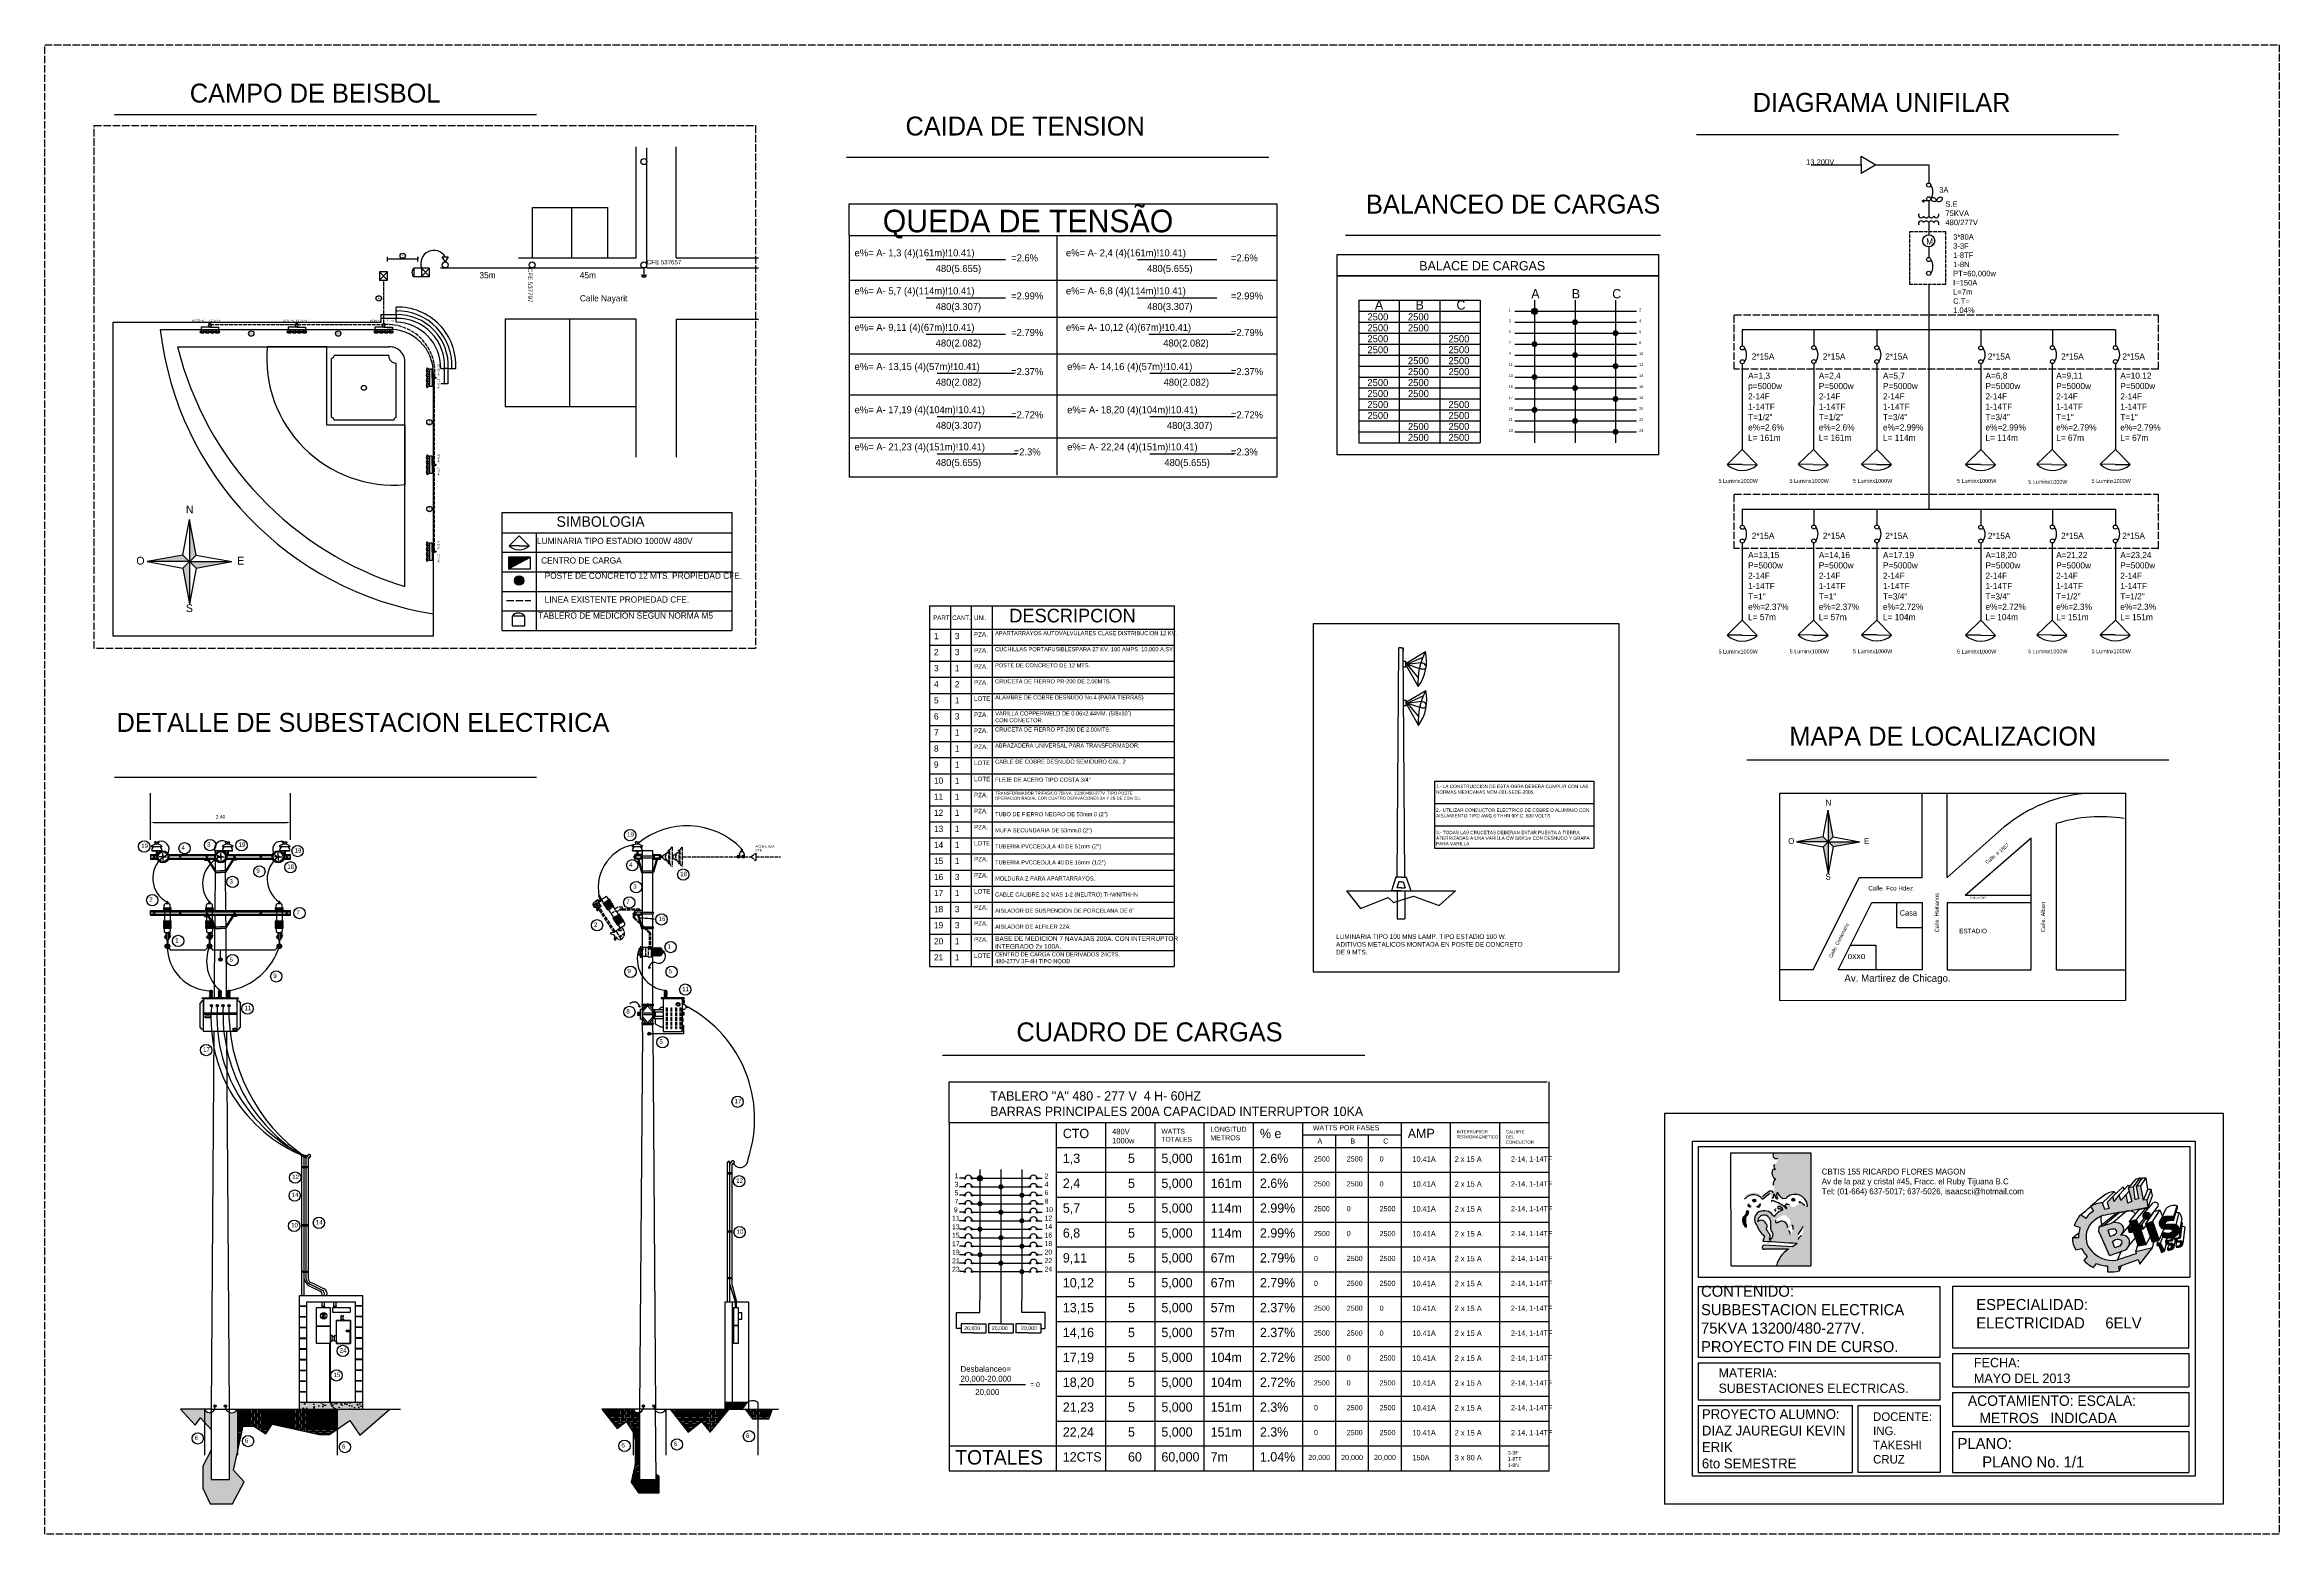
# Model space of a CAD drawing. Header units: millimetres. Extents: x 309 to 1209, y 302 to 902.
import ezdxf

# ---------------------------------------------------------------- set-up
doc = ezdxf.new("R2010")
doc.units = ezdxf.units.MM
doc.header["$LTSCALE"] = 0.5
doc.linetypes.add('ACAD_ISO02W100', pattern=[15, 12, -3])
for name, color, linetype in [('Alumbrado', 7, 'Continuous'), ('ejes', 112, 'Continuous'), ('VISTA FRONTAL', 7, 'Continuous')]:
    doc.layers.add(name, color=color, linetype=linetype)
pattern_1 = [(0, (-1587.932, -5024.0727), (1.48828125, 1.48828125), [1.48828125, -1.48828125]), (0, (-1587.932, -5023.5146), (1.48828125, 1.48828125), [1.48828125, -1.48828125]), (0, (-1587.932, -5022.9565), (1.48828125, 1.48828125), [1.48828125, -1.48828125]), (90, (-1587.746, -5022.7704), (-1.48828125, 1.48828125), [1.48828125, -1.48828125]), (90, (-1587.1879, -5022.7704), (-1.48828125, 1.48828125), [1.48828125, -1.48828125]), (90, (-1586.6298, -5022.7704), (-1.48828125, 1.48828125), [1.48828125, -1.48828125])]

# ---------------------------------------------------------------- blocks, each defined once
blk = doc.blocks.new('Borne Primario')
at = {"layer": 'VISTA FRONTAL', "color": 255}
for p, q in [((336.399, 460.223), (336.579, 460.223)), ((336.424, 460.499), (336.554, 460.499)), ((336.424, 460.491), (336.554, 460.491)), ((336.424, 460.466), (336.554, 460.466)), ((336.424, 460.458), (336.554, 460.458)), ((336.424, 460.433), (336.554, 460.433)), ((336.424, 460.425), (336.554, 460.425)), ((336.424, 460.4), (336.554, 460.4)), ((336.424, 460.392), (336.554, 460.392)), ((336.424, 460.367), (336.554, 460.367)), ((336.424, 460.359), (336.554, 460.359)), ((336.424, 460.334), (336.554, 460.334)), ((336.424, 460.326), (336.554, 460.326)), ((336.424, 460.3), (336.554, 460.3)), ((336.424, 460.293), (336.554, 460.293)), ((336.424, 460.25), (336.424, 460.267)), ((336.424, 460.267), (336.554, 460.267)), ((336.424, 460.25), (336.554, 460.25)), ((336.424, 460.248), (336.554, 460.248)), ((336.451, 460.524), (336.527, 460.524)), ((336.554, 460.25), (336.554, 460.267))]:
    blk.add_line(p, q, dxfattribs=at)
for points in [[(336.518, 460.524), (336.461, 460.524), (336.461, 460.558), (336.518, 460.558)], [(336.518, 460.524), (336.47, 460.524), (336.47, 460.55), (336.518, 460.55)]]:
    blk.add_lwpolyline(points, close=True, dxfattribs=at)
blk.add_circle((336.494, 460.535), 0.00617, dxfattribs=at)
for centre, radius, start, end in [((336.433, 460.215), 0.0346, 104.65019, 165.81001), ((336.425, 460.495), 0.00399, 105.46816, 254.53184), ((336.425, 460.462), 0.00399, 105.46816, 254.53184), ((336.425, 460.429), 0.00399, 105.46816, 254.53184), ((336.425, 460.396), 0.00399, 105.46816, 254.53184), ((336.425, 460.363), 0.00399, 105.46816, 254.53184), ((336.425, 460.33), 0.00399, 105.46816, 254.53184), ((336.425, 460.297), 0.00399, 105.46816, 254.53184), ((336.409, 460.542), 0.0452, 289.20943, 337.50491), ((336.409, 460.509), 0.0452, 289.20943, 337.50491), ((336.409, 460.476), 0.0452, 289.20943, 337.50491), ((336.409, 460.442), 0.0452, 289.20943, 337.50491), ((336.409, 460.409), 0.0452, 289.20943, 337.50491), ((336.409, 460.376), 0.0452, 289.20943, 337.50491), ((336.409, 460.343), 0.0452, 289.20943, 337.50491), ((336.409, 460.31), 0.0452, 289.20943, 337.50491), ((336.569, 460.542), 0.0452, 202.49509, 250.79057), ((336.569, 460.509), 0.0452, 202.49509, 250.79057), ((336.569, 460.476), 0.0452, 202.49509, 250.79057), ((336.569, 460.442), 0.0452, 202.49509, 250.79057), ((336.569, 460.409), 0.0452, 202.49509, 250.79057), ((336.569, 460.376), 0.0452, 202.49509, 250.79057), ((336.569, 460.343), 0.0452, 202.49509, 250.79057), ((336.569, 460.31), 0.0452, 202.49509, 250.79057), ((336.553, 460.495), 0.00399, 285.46816, 74.53184), ((336.553, 460.462), 0.00399, 285.46816, 74.53184), ((336.553, 460.429), 0.00399, 285.46816, 74.53184), ((336.553, 460.396), 0.00399, 285.46816, 74.53184), ((336.553, 460.363), 0.00399, 285.46816, 74.53184), ((336.553, 460.33), 0.00399, 285.46816, 74.53184), ((336.553, 460.297), 0.00399, 285.46816, 74.53184), ((336.546, 460.215), 0.0346, 14.18999, 75.34981)]:
    blk.add_arc(centre, radius, start, end, dxfattribs=at)
blk = doc.blocks.new('TRANSFORMADOR 75KVA')
at = {"layer": 'VISTA FRONTAL', "color": 255}
for p, q in [((334.595, 460.94), (334.725, 460.94)), ((334.595, 460.933), (334.725, 460.933)), ((334.595, 460.907), (334.725, 460.907)), ((334.595, 460.899), (334.725, 460.899)), ((334.595, 460.874), (334.725, 460.874)), ((334.595, 460.866), (334.725, 460.866)), ((334.595, 460.841), (334.725, 460.841)), ((334.595, 460.833), (334.725, 460.833)), ((334.595, 460.808), (334.725, 460.808)), ((334.595, 460.8), (334.725, 460.8)), ((334.622, 460.966), (334.698, 460.966)), ((333.9, 460.544), (333.82, 460.444)), ((333.82, 459.414), (333.82, 460.444)), ((333.9, 460.664), (335.46, 460.664)), ((333.9, 460.634), (333.9, 460.664)), ((333.96, 460.634), (333.9, 460.634)), ((333.96, 460.544), (333.9, 460.544)), ((333.96, 460.634), (333.96, 460.022)), ((333.96, 460.634), (335.4, 460.634)), ((333.96, 459.224), (333.96, 460.634)), ((333.96, 460.022), (335.4, 460.022)), ((333.96, 459.965), (335.4, 459.965)), ((334.49, 460.678), (334.511, 460.678)), ((334.49, 460.664), (334.49, 460.678)), ((334.49, 460.678), (334.87, 460.678)), ((334.49, 460.664), (334.87, 460.664)), ((334.511, 460.684), (334.531, 460.684)), ((334.511, 460.678), (334.511, 460.684)), ((334.531, 460.684), (334.531, 460.678)), ((334.571, 460.664), (334.75, 460.664)), ((334.58, 460.678), (334.58, 460.684)), ((334.58, 460.684), (334.6, 460.684)), ((334.595, 460.775), (334.725, 460.775)), ((334.595, 460.767), (334.725, 460.767)), ((334.595, 460.742), (334.725, 460.742)), ((334.595, 460.734), (334.725, 460.734)), ((334.595, 460.709), (334.725, 460.709)), ((334.595, 460.691), (334.595, 460.709)), ((334.595, 460.691), (334.725, 460.691)), ((334.595, 460.689), (334.725, 460.689)), ((334.6, 460.684), (334.6, 460.678)), ((334.649, 460.684), (334.669, 460.684)), ((334.649, 460.678), (334.649, 460.684)), ((334.669, 460.684), (334.669, 460.678)), ((334.718, 460.684), (334.738, 460.684)), ((334.718, 460.678), (334.718, 460.684)), ((334.725, 460.691), (334.725, 460.709)), ((334.738, 460.684), (334.738, 460.678)), ((334.787, 460.684), (334.807, 460.684)), ((334.787, 460.678), (334.787, 460.684)), ((334.807, 460.684), (334.807, 460.678)), ((334.87, 460.664), (334.87, 460.678)), ((335.4, 460.634), (335.4, 460.544)), ((335.4, 459.224), (335.4, 460.634)), ((335.4, 460.634), (335.46, 460.634)), ((335.4, 460.544), (335.46, 460.544)), ((335.46, 460.634), (335.46, 460.664)), ((335.46, 460.544), (335.54, 460.444)), ((335.54, 459.414), (335.54, 460.444)), ((333.9, 459.314), (333.82, 459.414)), ((333.96, 459.314), (333.9, 459.314)), ((335.4, 459.224), (333.96, 459.224)), ((335.4, 459.314), (335.46, 459.314)), ((335.46, 459.314), (335.54, 459.414))]:
    blk.add_line(p, q, dxfattribs=at)
for points in [[(334.689, 460.966), (334.632, 460.966), (334.632, 460.999), (334.689, 460.999)], [(334.689, 460.966), (334.641, 460.966), (334.641, 460.992), (334.689, 460.992)], [(334.027, 459.899), (334.236, 459.899), (334.236, 459.802), (334.027, 459.802)], [(334.268, 460.304), (334.333, 460.304), (334.333, 460.352), (334.268, 460.352)], [(334.518, 460.304), (334.583, 460.304), (334.583, 460.352), (334.518, 460.352)], [(334.768, 460.304), (334.833, 460.304), (334.833, 460.352), (334.768, 460.352)], [(335.018, 460.304), (335.083, 460.304), (335.083, 460.352), (335.018, 460.352)], [(335.35, 459.271), (335.227, 459.271), (335.227, 459.359), (335.35, 459.359)], [(335.234, 459.351), (335.278, 459.351), (335.278, 459.317), (335.234, 459.317)]]:
    blk.add_lwpolyline(points, close=True, dxfattribs=at)
for centre, radius in [((334.665, 460.976), 0.00617), ((334.3, 460.328), 0.05), ((334.55, 460.328), 0.05), ((334.8, 460.328), 0.05), ((335.05, 460.328), 0.05)]:
    blk.add_circle(centre, radius, dxfattribs=at)
for centre, radius, start, end in [((334.596, 460.936), 0.00399, 105.46816, 254.53184), ((334.596, 460.903), 0.00399, 105.46816, 254.53184), ((334.596, 460.87), 0.00399, 105.46816, 254.53184), ((334.596, 460.837), 0.00399, 105.46816, 254.53184), ((334.596, 460.804), 0.00399, 105.46816, 254.53184), ((334.58, 460.983), 0.0452, 289.20943, 337.50491), ((334.58, 460.95), 0.0452, 289.20943, 337.50491), ((334.58, 460.917), 0.0452, 289.20943, 337.50491), ((334.58, 460.884), 0.0452, 289.20943, 337.50491), ((334.58, 460.851), 0.0452, 289.20943, 337.50491), ((334.58, 460.817), 0.0452, 289.20943, 337.50491), ((334.74, 460.983), 0.0452, 202.49509, 250.79057), ((334.74, 460.95), 0.0452, 202.49509, 250.79057), ((334.74, 460.917), 0.0452, 202.49509, 250.79057), ((334.74, 460.884), 0.0452, 202.49509, 250.79057), ((334.74, 460.851), 0.0452, 202.49509, 250.79057), ((334.74, 460.817), 0.0452, 202.49509, 250.79057), ((334.724, 460.936), 0.00399, 285.46816, 74.53184), ((334.724, 460.903), 0.00399, 285.46816, 74.53184), ((334.724, 460.87), 0.00399, 285.46816, 74.53184), ((334.724, 460.837), 0.00399, 285.46816, 74.53184), ((334.724, 460.804), 0.00399, 285.46816, 74.53184), ((334.3, 460.328), 0.03, 52.00909, 127.99091), ((334.3, 460.328), 0.03, 233.87756, 306.12244), ((334.55, 460.328), 0.03, 52.00909, 127.99091), ((334.55, 460.328), 0.03, 233.87756, 306.12244), ((334.604, 460.656), 0.0346, 133.11286, 140.56466), ((334.604, 460.656), 0.0346, 104.65019, 125.19063), ((334.596, 460.771), 0.00399, 105.46816, 254.53184), ((334.596, 460.738), 0.00399, 105.46816, 254.53184), ((334.58, 460.784), 0.0452, 289.20943, 337.50491), ((334.58, 460.751), 0.0452, 289.20943, 337.50491), ((334.74, 460.784), 0.0452, 202.49509, 250.79057), ((334.74, 460.751), 0.0452, 202.49509, 250.79057), ((334.724, 460.771), 0.00399, 285.46816, 74.53184), ((334.724, 460.738), 0.00399, 285.46816, 74.53184), ((334.717, 460.656), 0.0346, 54.80937, 75.34981), ((334.717, 460.656), 0.0346, 39.43534, 50.84441), ((334.8, 460.328), 0.03, 52.00909, 127.99091), ((334.8, 460.328), 0.03, 233.87756, 306.12244), ((335.05, 460.328), 0.03, 52.00909, 127.99091), ((335.05, 460.328), 0.03, 233.87756, 306.12244)]:
    blk.add_arc(centre, radius, start, end, dxfattribs=at)
for p in [(-2.209, 0.441), (-1.449, 0.441)]:
    blk.add_blockref('Borne Primario', p, dxfattribs=at)
blk = doc.blocks.new('APARTA RAYOS')
at = {"layer": 'VISTA FRONTAL', "color": 255}
for radius in [0.0997, 0.0918, 0.0412, 0.0327]:
    blk.add_circle((322.689, 458.866), radius, dxfattribs=at)
blk = doc.blocks.new('Cuchilla')
at = {"layer": 'VISTA FRONTAL', "color": 255}
for p, q in [((322.268, 460.712), (322.268, 460.808)), ((322.278, 460.818), (322.28, 460.818)), ((322.29, 460.712), (322.29, 460.808)), ((322.29, 460.808), (322.29, 460.787)), ((322.11, 460.536), (322.448, 460.536)), ((322.11, 460.536), (322.11, 460.522)), ((322.11, 460.522), (322.448, 460.522)), ((322.11, 460.486), (322.11, 460.472)), ((322.11, 460.486), (322.448, 460.486)), ((322.11, 460.472), (322.448, 460.472)), ((322.11, 460.433), (322.448, 460.433)), ((322.11, 460.433), (322.11, 460.419)), ((322.11, 460.419), (322.448, 460.419)), ((322.11, 460.419), (322.157, 460.419)), ((322.11, 459.981), (322.448, 459.981)), ((322.11, 459.981), (322.11, 459.967)), ((322.11, 459.967), (322.448, 459.967)), ((322.11, 459.93), (322.448, 459.93)), ((322.11, 459.93), (322.11, 459.916)), ((322.11, 459.916), (322.448, 459.916)), ((322.11, 459.878), (322.448, 459.878)), ((322.11, 459.878), (322.11, 459.864)), ((322.11, 459.864), (322.448, 459.864)), ((322.148, 460.536), (322.148, 460.662)), ((322.157, 460.419), (322.157, 459.981)), ((322.36, 460.712), (322.198, 460.712)), ((322.243, 460.777), (322.243, 460.764)), ((322.258, 460.777), (322.243, 460.777)), ((322.243, 460.764), (322.258, 460.764)), ((322.258, 460.777), (322.258, 460.764)), ((322.29, 460.787), (322.293, 460.787)), ((322.293, 460.754), (322.29, 460.754)), ((322.303, 460.777), (322.303, 460.764)), ((322.303, 460.777), (322.317, 460.777)), ((322.317, 460.764), (322.303, 460.764)), ((322.317, 460.777), (322.317, 460.764)), ((322.4, 460.419), (322.4, 459.981)), ((322.41, 460.536), (322.41, 460.662)), ((322.448, 460.522), (322.448, 460.536)), ((322.448, 460.472), (322.448, 460.486)), ((322.448, 460.419), (322.448, 460.433)), ((322.448, 459.967), (322.448, 459.981)), ((322.448, 459.916), (322.448, 459.93)), ((322.448, 459.864), (322.448, 459.878)), ((322.11, 459.828), (322.11, 459.814)), ((322.11, 459.828), (322.448, 459.828)), ((322.11, 459.814), (322.448, 459.814)), ((322.11, 459.775), (322.11, 459.761)), ((322.11, 459.775), (322.448, 459.775)), ((322.11, 459.761), (322.157, 459.761)), ((322.11, 459.761), (322.448, 459.761)), ((322.11, 459.725), (322.448, 459.725)), ((322.11, 459.725), (322.11, 459.711)), ((322.11, 459.711), (322.448, 459.711)), ((322.11, 459.673), (322.448, 459.673)), ((322.11, 459.673), (322.11, 459.659)), ((322.11, 459.659), (322.448, 459.659)), ((322.11, 459.659), (322.148, 459.659)), ((322.148, 459.659), (322.148, 459.533)), ((322.191, 459.215), (322.191, 459.327)), ((322.25, 459.215), (322.191, 459.215)), ((322.198, 459.483), (322.36, 459.483)), ((322.221, 459.435), (322.221, 459.362)), ((322.25, 459.435), (322.221, 459.435)), ((322.25, 459.483), (322.25, 459.435)), ((322.25, 459.483), (322.25, 459.156)), ((322.25, 459.435), (322.25, 459.215)), ((322.25, 459.156), (322.319, 459.156)), ((322.269, 459.156), (322.269, 458.986)), ((322.319, 459.156), (322.297, 459.156)), ((322.297, 459.156), (322.297, 458.986)), ((322.36, 459.483), (322.319, 459.483)), ((322.319, 459.483), (322.319, 459.156)), ((322.319, 459.435), (322.348, 459.435)), ((322.319, 459.309), (322.368, 459.344)), ((322.319, 459.215), (322.378, 459.215)), ((322.319, 459.156), (322.319, 459.177)), ((322.348, 459.435), (322.389, 459.466)), ((322.368, 459.344), (322.4, 459.299)), ((322.411, 459.437), (322.378, 459.412)), ((322.378, 459.412), (322.378, 459.376)), ((322.378, 459.376), (322.421, 459.32)), ((322.378, 459.215), (322.378, 459.327)), ((322.389, 459.466), (322.411, 459.437)), ((322.4, 459.761), (322.448, 459.761)), ((322.4, 459.299), (322.421, 459.32)), ((322.41, 459.659), (322.41, 459.533)), ((322.448, 459.814), (322.448, 459.828)), ((322.448, 459.761), (322.448, 459.775)), ((322.448, 459.711), (322.448, 459.725)), ((322.448, 459.659), (322.448, 459.673))]:
    blk.add_line(p, q, dxfattribs=at)
for points in [[(322.191, 459.271), (322.159, 459.271), (322.159, 459.286), (322.191, 459.286)], [(322.378, 459.271), (322.41, 459.271), (322.41, 459.286), (322.378, 459.286)]]:
    blk.add_lwpolyline(points, close=True, dxfattribs=at)
for centre, radius, start, end in [((322.278, 460.808), 0.01, 90, 180), ((322.28, 460.808), 0.01, 0, 90), ((322.097, 460.478), 0.0462, 9.58808, 74.28221), ((322.097, 460.478), 0.0462, 285.71779, 352.1674), ((322.097, 459.922), 0.0462, 9.58808, 74.28221), ((322.097, 459.922), 0.0462, 285.71779, 352.1674), ((322.097, 459.82), 0.0462, 9.58808, 74.28221), ((322.198, 460.662), 0.05, 90, 180), ((322.268, 460.777), 0.01, 90, 180), ((322.268, 460.764), 0.01, 180, 270), ((322.293, 460.777), 0.01, 0, 90), ((322.293, 460.764), 0.01, 270, 0), ((322.36, 460.662), 0.05, 0, 90), ((322.46, 460.478), 0.0462, 105.71779, 170.41192), ((322.46, 460.478), 0.0462, 187.8326, 254.28221), ((322.46, 459.922), 0.0462, 105.71779, 170.41192), ((322.46, 459.922), 0.0462, 187.8326, 254.28221), ((322.46, 459.82), 0.0462, 105.71779, 170.41192), ((322.097, 459.82), 0.0462, 285.71779, 352.1674), ((322.097, 459.718), 0.0462, 9.58808, 74.28221), ((322.097, 459.718), 0.0462, 285.71779, 352.1674), ((322.198, 459.533), 0.05, 180, 270), ((322.184, 459.364), 0.037, 280.88021, 357.59258), ((322.36, 459.533), 0.05, 270, 0), ((322.46, 459.82), 0.0462, 187.8326, 254.28221), ((322.46, 459.718), 0.0462, 105.71779, 170.41192), ((322.46, 459.718), 0.0462, 187.8326, 254.28221)]:
    blk.add_arc(centre, radius, start, end, dxfattribs=at)
blk.add_blockref('APARTA RAYOS', (-0.406, 0.021), dxfattribs=at)
blk = doc.blocks.new('TORNILLO')
at = {"layer": 'VISTA FRONTAL', "color": 255}
blk.add_lwpolyline([(324.149, 461.269), (324.129, 461.235), (324.149, 461.2), (324.189, 461.2), (324.209, 461.235), (324.189, 461.269)], close=True, dxfattribs=at)
blk.add_circle((324.169, 461.235), 0.02, dxfattribs=at)
blk = doc.blocks.new('AISLADOR TIPO ALFILER')
at = {"layer": 'VISTA FRONTAL', "color": 255}
for p, q in [((324.252, 461.881), (324.187, 461.881)), ((324.32, 461.881), (324.385, 461.881)), ((324.286, 461.485), (324.265, 461.485))]:
    blk.add_line(p, q, dxfattribs=at)
at = {"layer": 'VISTA FRONTAL', "color": 255, "lineweight": 30}
for p, q in [((324.049, 461.676), (324.523, 461.676)), ((324.067, 461.502), (324.505, 461.502)), ((324.084, 461.485), (324.488, 461.485)), ((324.265, 461.485), (324.265, 461.335)), ((324.307, 461.485), (324.307, 461.335))]:
    blk.add_line(p, q, dxfattribs=at)
at = {"layer": 'VISTA FRONTAL', "color": 255}
for centre, radius, start, end in [((324.286, 461.454), 0.325, 43.10191, 136.89809), ((324.286, 461.877), 0.0988, 177.94783, 2.05217), ((324.286, 461.881), 0.0338, 180, 0), ((324.286, 461.502), 0.219, 127.46722, 180), ((324.094, 461.508), 0.0244, 195.78805, 253.86989), ((324.286, 461.502), 0.219, 0, 52.53278), ((324.482, 461.508), 0.0244, 286.13011, 344.21195)]:
    blk.add_arc(centre, radius, start, end, dxfattribs=at)
blk = doc.blocks.new('AISLADOR')
at = {"layer": 'VISTA FRONTAL', "color": 255}
for q in [(324.305, 462.16), (324.46, 462.314), (324.46, 462.005), (324.615, 462.16)]:
    blk.add_line((324.46, 462.16), q, dxfattribs=at)
for radius in [0.259, 0.209, 0.0379, 0.0215]:
    blk.add_circle((324.46, 462.16), radius, dxfattribs=at)
blk = doc.blocks.new('MENSULA')
at = {"layer": 'VISTA FRONTAL', "color": 255}
for p, q in [((326.341, 461.134), (326.341, 461.087)), ((326.341, 461.087), (326.483, 461.087)), ((326.483, 461.087), (326.806, 460.559)), ((326.5, 461.134), (326.806, 460.634)), ((327.549, 461.134), (327.243, 460.634)), ((327.566, 461.087), (327.243, 460.559)), ((327.708, 461.087), (327.566, 461.087)), ((327.708, 461.134), (327.708, 461.087)), ((326.806, 460.634), (327.025, 460.634)), ((326.806, 460.559), (327.025, 460.559)), ((327.243, 460.634), (327.025, 460.634)), ((327.243, 460.559), (327.025, 460.559))]:
    blk.add_line(p, q, dxfattribs=at)
blk = doc.blocks.new('TABLA DE CAIDA DE TENSION')
at = {"layer": 'VISTA FRONTAL', "color": 0, "ltscale": 0.25}
for p, q in [((-143.71, 532.4), (-143.71, 540.85)), ((-143.71, 540.85), (-28.83, 540.85)), ((-28.83, 540.85), (-28.83, 532.4)), ((-143.71, 532.4), (-45.03, 532.4)), ((-143.71, 532.4), (-45.03, 532.4)), ((-143.71, 532.4), (-45.03, 532.4)), ((-143.71, 532.4), (-28.83, 532.4)), ((-143.71, 532.4), (-143.71, 467.45)), ((-143.71, 532.4), (-143.71, 467.45)), ((-143.71, 532.4), (-143.71, 467.45)), ((-143.71, 532.4), (-143.71, 467.45)), ((-143.71, 532.4), (-143.71, 467.45)), ((-87.96, 532.4), (-87.96, 468)), ((-28.83, 532.4), (-28.83, 467.45)), ((-123.02, 525.9), (-101.75, 525.9)), ((-87.96, 526.23), (-87.96, 526.23)), ((-66.26, 525.9), (-45, 525.9)), ((-28.83, 520.29), (-143.71, 520.29)), ((-28.83, 510.39), (-143.71, 510.39)), ((-123.02, 515.67), (-101.75, 515.67)), ((-66.26, 515.67), (-45, 515.67)), ((-123.02, 505.88), (-101.75, 505.88)), ((-63.26, 505.88), (-40.35, 505.88)), ((-28.83, 500.48), (-143.71, 500.48)), ((-120.02, 495.36), (-99.52, 495.36)), ((-62.93, 495.36), (-40.35, 495.36)), ((-28.83, 489.47), (-143.71, 489.47)), ((-120.02, 483.76), (-99.02, 483.76)), ((-62.93, 483.76), (-40.35, 483.76)), ((-28.83, 477.91), (-143.71, 477.91)), ((-120.02, 473.78), (-98.66, 473.78)), ((-62.93, 473.78), (-40.35, 473.78)), ((-45.03, 467.45), (-143.71, 467.45)), ((-45.03, 467.45), (-143.71, 467.45)), ((-28.83, 467.45), (-143.71, 467.45))]:
    blk.add_line(p, q, dxfattribs=at)
at = {"layer": 'VISTA FRONTAL', "color": 0, "ltscale": 0.25, "attachment_point": 1}
for s, insert, char_height, width in [('QUEDA DE TENSÃO', (-134.67, 539.29), 6.0682, 99.2111), ('e%= A- 1,3 (4)(161m)!10.41)', (-142.23, 528.66), 1.8878, 51.9496), ('e%= A- 2,4 (4)(161m)!10.41)', (-85.48, 528.66), 1.8878, 51.9496), ('480(5.655)', (-120.46, 524.45), 1.888, 17.0183), (' =2.6%', (-100.91, 527.3), 1.888, 17.0183), ('480(5.655)', (-63.71, 524.45), 1.888, 17.0183), ('  =2.6%', (-42.6, 527.3), 1.888, 17.0183), ('e%= A- 5,7 (4)(114m)!10.41)', (-142.23, 518.44), 1.8878, 51.9496), (' =2.99%', (-100.91, 517.08), 1.888, 17.0183), ('e%= A- 6,8 (4)(114m)!10.41)', (-85.48, 518.44), 1.8878, 51.9496), ('  =2.99%', (-42.6, 517.08), 1.888, 17.0183), ('480(3.307)', (-120.46, 514.23), 1.888, 17.0183), ('480(3.307)', (-63.71, 514.23), 1.888, 17.0183), ('e%= A- 9,11 (4)(67m)!10.41)', (-142.23, 508.64), 1.8878, 51.9496), ('480(2.082)', (-120.46, 504.43), 1.888, 17.0183), (' =2.79%', (-100.91, 507.28), 1.888, 17.0183), ('e%= A- 10,12 (4)(67m)!10.41)', (-85.48, 508.64), 1.8878, 51.9496), ('480(2.082)', (-59.35, 504.43), 1.888, 17.0183), ('  =2.79%', (-42.6, 507.28), 1.888, 17.0183), ('e%= A- 13,15 (4)(57m)!10.41)', (-142.23, 498.12), 1.8878, 51.9496), ('e%= A- 14,16 (4)(57m)!10.41)', (-85.15, 498.12), 1.8878, 51.9496), ('480(2.082)', (-120.46, 493.91), 1.888, 17.0183), (' =2.37%', (-100.91, 496.76), 1.888, 17.0183), ('480(2.082)', (-59.26, 493.91), 1.888, 17.0183), ('  =2.37%', (-42.6, 496.76), 1.888, 17.0183), ('e%= A- 17,19 (4)(104m)!10.41)', (-142.23, 486.53), 1.8878, 51.9496), ('e%= A- 18,20 (4)(104m)!10.41)', (-85.15, 486.52), 1.8878, 51.9496), ('480(3.307)', (-120.46, 482.32), 1.888, 17.0183), (' =2.72%', (-100.91, 485.17), 1.888, 17.0183), ('480(3.307)', (-58.37, 482.31), 1.888, 17.0183), ('  =2.72%', (-42.6, 485.16), 1.888, 17.0183), ('e%= A- 21,23 (4)(151m)!10.41)', (-142.23, 476.55), 1.8878, 51.9496), ('  =2.3%', (-100.91, 475.19), 1.888, 17.0183), ('e%= A- 22,24 (4)(151m)!10.41)', (-85.15, 476.55), 1.8878, 51.9496), ('  =2.3%', (-42.6, 475.19), 1.888, 17.0183), ('480(5.655)', (-120.46, 472.34), 1.888, 17.0183), ('480(5.655)', (-59.05, 472.34), 1.888, 17.0183)]:
    blk.add_mtext(s, dxfattribs=dict(at, insert=insert, char_height=char_height, width=width))
blk = doc.blocks.new('TABLA DE BALANCEO')
at = {"layer": 'VISTA FRONTAL', "ltscale": 0.25}
h = blk.add_hatch(color=0, dxfattribs=at)
h.paths.add_polyline_path([(64.31, 530.01, 0.414225), (63.51, 529.21), (64.31, 529.21)])
h.paths.add_polyline_path([(64.31, 530.01), (64.31, 529.21), (65.11, 529.21, 0.414202)])
h.paths.add_polyline_path([(64.31, 529.21), (63.51, 529.21, 0.414202), (64.31, 528.41)])
h.paths.add_polyline_path([(65.11, 529.21), (64.31, 529.21), (64.31, 528.41, 0.414225)])
h = blk.add_hatch(color=0, dxfattribs=at)
h.paths.add_polyline_path([(75.19, 527.07, 0.414225), (74.39, 526.27), (75.19, 526.27)])
h.paths.add_polyline_path([(75.19, 527.07), (75.19, 526.27), (75.99, 526.27, 0.414202)])
h.paths.add_polyline_path([(75.19, 526.27), (74.39, 526.27, 0.414202), (75.19, 525.47)])
h.paths.add_polyline_path([(75.99, 526.27), (75.19, 526.27), (75.19, 525.47, 0.414225)])
h = blk.add_hatch(color=0, dxfattribs=at)
h.paths.add_polyline_path([(86.07, 524.13, 0.414225), (85.27, 523.32), (86.07, 523.32)])
h.paths.add_polyline_path([(86.07, 524.13), (86.07, 523.32), (86.87, 523.32, 0.414202)])
h.paths.add_polyline_path([(86.07, 523.32), (85.27, 523.32, 0.414202), (86.07, 522.52)])
h.paths.add_polyline_path([(86.87, 523.32), (86.07, 523.32), (86.07, 522.52, 0.414225)])
h = blk.add_hatch(color=0, dxfattribs=at)
h.paths.add_polyline_path([(64.31, 521.18, 0.414225), (63.51, 520.38), (64.31, 520.38)])
h.paths.add_polyline_path([(64.31, 521.18), (64.31, 520.38), (65.11, 520.38, 0.414202)])
h.paths.add_polyline_path([(64.31, 520.38), (63.51, 520.38, 0.414202), (64.31, 519.58)])
h.paths.add_polyline_path([(65.11, 520.38), (64.31, 520.38), (64.31, 519.58, 0.414225)])
h = blk.add_hatch(color=0, dxfattribs=at)
h.paths.add_polyline_path([(75.19, 518.24, 0.414218), (74.39, 517.44), (75.19, 517.44)])
h.paths.add_polyline_path([(75.19, 518.24), (75.19, 517.44), (75.99, 517.44, 0.414209)])
h.paths.add_polyline_path([(75.19, 517.44), (74.39, 517.44, 0.414209), (75.19, 516.64)])
h.paths.add_polyline_path([(75.99, 517.44), (75.19, 517.44), (75.19, 516.64, 0.414218)])
h = blk.add_hatch(color=0, dxfattribs=at)
h.paths.add_polyline_path([(64.31, 512.35, 0.414225), (63.51, 511.55), (64.31, 511.55)])
h.paths.add_polyline_path([(64.31, 512.35), (64.31, 511.55), (65.11, 511.55, 0.414202)])
h.paths.add_polyline_path([(64.31, 511.55), (63.51, 511.55, 0.414202), (64.31, 510.75)])
h.paths.add_polyline_path([(65.11, 511.55), (64.31, 511.55), (64.31, 510.75, 0.414225)])
h = blk.add_hatch(color=0, dxfattribs=at)
h.paths.add_polyline_path([(86.07, 515.29, 0.414225), (85.27, 514.49), (86.07, 514.49)])
h.paths.add_polyline_path([(86.07, 515.29), (86.07, 514.49), (86.87, 514.49, 0.414202)])
h.paths.add_polyline_path([(86.07, 514.49), (85.27, 514.49, 0.414202), (86.07, 513.69)])
h.paths.add_polyline_path([(86.87, 514.49), (86.07, 514.49), (86.07, 513.69, 0.414225)])
h = blk.add_hatch(color=0, dxfattribs=at)
h.paths.add_polyline_path([(75.19, 509.41, 0.414218), (74.39, 508.61), (75.19, 508.61)])
h.paths.add_polyline_path([(75.19, 509.41), (75.19, 508.61), (75.99, 508.61, 0.414209)])
h.paths.add_polyline_path([(75.19, 508.61), (74.39, 508.61, 0.414209), (75.19, 507.8)])
h.paths.add_polyline_path([(75.99, 508.61), (75.19, 508.61), (75.19, 507.8, 0.414218)])
h = blk.add_hatch(color=0, dxfattribs=at)
h.paths.add_polyline_path([(86.07, 506.46, 0.414225), (85.27, 505.66), (86.07, 505.66)])
h.paths.add_polyline_path([(86.07, 506.46), (86.07, 505.66), (86.87, 505.66, 0.414202)])
h.paths.add_polyline_path([(86.07, 505.66), (85.27, 505.66, 0.414202), (86.07, 504.86)])
h.paths.add_polyline_path([(86.87, 505.66), (86.07, 505.66), (86.07, 504.86, 0.414225)])
h = blk.add_hatch(color=0, dxfattribs=at)
h.paths.add_polyline_path([(64.31, 503.52, 0.414225), (63.51, 502.72), (64.31, 502.72)])
h.paths.add_polyline_path([(64.31, 503.52), (64.31, 502.72), (65.11, 502.72, 0.414202)])
h.paths.add_polyline_path([(64.31, 502.72), (63.51, 502.72, 0.414202), (64.31, 501.92)])
h.paths.add_polyline_path([(65.11, 502.72), (64.31, 502.72), (64.31, 501.92, 0.414225)])
h = blk.add_hatch(color=0, dxfattribs=at)
h.paths.add_polyline_path([(75.19, 500.57, 0.414218), (74.39, 499.77), (75.19, 499.77)])
h.paths.add_polyline_path([(75.19, 500.57), (75.19, 499.77), (75.99, 499.77, 0.414209)])
h.paths.add_polyline_path([(75.19, 499.77), (74.39, 499.77, 0.414209), (75.19, 498.97)])
h.paths.add_polyline_path([(75.99, 499.77), (75.19, 499.77), (75.19, 498.97, 0.414218)])
h = blk.add_hatch(color=0, dxfattribs=at)
h.paths.add_polyline_path([(86.07, 497.63, 0.414225), (85.27, 496.83), (86.07, 496.83)])
h.paths.add_polyline_path([(86.07, 497.63), (86.07, 496.83), (86.87, 496.83, 0.414202)])
h.paths.add_polyline_path([(86.07, 496.83), (85.27, 496.83, 0.414202), (86.07, 496.03)])
h.paths.add_polyline_path([(86.87, 496.83), (86.07, 496.83), (86.07, 496.03, 0.414225)])
at = {"layer": 'VISTA FRONTAL', "color": 0, "ltscale": 0.25}
for p, q in [((17.1, 532.16), (17.1, 493.89)), ((17.1, 532.16), (49.74, 532.16)), ((17.1, 529.21), (49.74, 529.21)), ((27.98, 532.16), (27.98, 493.89)), ((38.86, 532.16), (38.86, 493.89)), ((49.74, 532.16), (49.74, 493.89)), ((59.02, 529.21), (91.66, 529.21)), ((64.31, 532.16), (64.31, 493.89)), ((75.19, 532.16), (75.19, 493.89)), ((86.07, 532.16), (86.07, 493.89)), ((17.1, 526.27), (49.74, 526.27)), ((17.1, 523.33), (49.74, 523.32)), ((59.02, 526.27), (91.66, 526.27)), ((59.02, 523.33), (91.66, 523.32)), ((17.1, 520.38), (49.74, 520.38)), ((17.1, 517.44), (49.74, 517.44)), ((59.02, 520.38), (91.66, 520.38)), ((59.02, 517.44), (91.66, 517.44)), ((17.1, 514.49), (49.74, 514.49)), ((17.1, 511.55), (49.74, 511.55)), ((59.02, 514.49), (91.66, 514.49)), ((59.02, 511.55), (91.66, 511.55)), ((17.1, 508.61), (49.74, 508.61)), ((17.1, 505.66), (49.74, 505.66)), ((59.02, 508.61), (91.66, 508.61)), ((59.02, 505.66), (91.66, 505.66)), ((17.1, 502.72), (49.74, 502.72)), ((17.1, 499.77), (49.74, 499.77)), ((59.02, 502.72), (91.66, 502.72)), ((59.02, 499.77), (91.66, 499.77)), ((17.1, 496.83), (38.86, 496.83)), ((17.1, 496.83), (49.74, 496.83)), ((17.1, 493.89), (49.74, 493.89)), ((59.02, 496.83), (91.66, 496.83))]:
    blk.add_line(p, q, dxfattribs=at)
for points in [[(97.58, 538.74), (11.3, 538.74), (11.3, 544.43), (97.58, 544.43)], [(97.58, 490.65), (11.3, 490.65), (11.3, 538.74), (97.58, 538.74)]]:
    blk.add_lwpolyline(points, close=True, dxfattribs=at)
blk.add_circle((64.31, 529.21), 0.801, dxfattribs=at)
at = {"layer": 'VISTA FRONTAL', "color": 0, "ltscale": 0.25, "attachment_point": 1}
for s, insert, char_height, width in [('BALACE DE CARGAS', (33.36, 542.68), 2.5, 42.8923), ('A', (63.43, 535.16), 2.5, 1.9562), ('B', (74.31, 535.16), 2.5, 1.9562), ('C', (85.19, 535.16), 2.5, 1.9562), ('2500', (19.44, 528.66), 1.888, 6.588), ('A', (21.45, 532.16), 2.5, 2.3205), ('2500', (30.33, 528.66), 1.888, 6.588), ('B', (32.36, 532.16), 2.5, 2.3205), ('C', (43.36, 532.16), 2.5, 2.3205), ('1', (57.42, 529.96), 0.739, 0.1712), ('2', (92.39, 529.96), 0.739, 0.1712), ('2500', (19.44, 525.72), 1.888, 6.588), ('2500', (19.44, 522.78), 1.888, 6.588), ('2500', (30.33, 525.72), 1.888, 6.588), ('2500', (41.21, 522.77), 1.888, 6.588), ('3', (57.42, 527.01), 0.739, 0.1712), ('5', (57.42, 524.07), 0.739, 0.1712), ('4', (92.39, 527.01), 0.739, 0.1712), ('6', (92.39, 524.07), 0.739, 0.1712), ('2500', (19.44, 519.83), 1.888, 6.588), ('2500', (30.33, 516.89), 1.888, 6.588), ('2500', (41.21, 519.83), 1.888, 6.588), ('2500', (41.21, 516.89), 1.888, 6.588), ('7', (57.42, 521.13), 0.739, 0.1712), ('9', (57.42, 518.18), 0.739, 0.1712), ('8', (92.39, 521.13), 0.739, 0.1712), ('10', (92.39, 518.18), 0.739, 0.1712), ('2500', (19.44, 511), 1.888, 6.588), ('2500', (30.33, 513.94), 1.888, 6.588), ('2500', (30.33, 511), 1.888, 6.588), ('2500', (41.21, 513.94), 1.888, 6.588), ('11', (57.35, 515.24), 0.739, 0.1712), ('13', (57.35, 512.29), 0.739, 0.1712), ('12', (92.39, 515.24), 0.739, 0.1712), ('14', (92.39, 512.29), 0.739, 0.1712), ('2500', (19.44, 508.06), 1.888, 6.588), ('2500', (19.44, 505.11), 1.888, 6.588), ('2500', (30.33, 508.05), 1.888, 6.588), ('2500', (41.21, 505.11), 1.888, 6.588), ('15', (57.35, 509.35), 0.739, 0.1712), ('17', (57.35, 506.41), 0.739, 0.1712), ('16', (92.39, 509.35), 0.739, 0.1712), ('18', (92.39, 506.41), 0.739, 0.1712), ('2500', (19.44, 502.17), 1.888, 6.588), ('2500', (30.33, 499.22), 1.888, 6.588), ('2500', (41.21, 502.17), 1.888, 6.588), ('2500', (41.21, 499.22), 1.888, 6.588), ('21', (57.35, 500.52), 0.739, 0.1712), ('19', (57.35, 503.46), 0.739, 0.1712), ('20', (92.39, 503.46), 0.739, 0.1712), ('22', (92.39, 500.52), 0.739, 0.1712), ('2500', (30.33, 496.28), 1.888, 6.588), ('2500', (41.21, 496.28), 1.888, 6.588), ('23', (57.35, 497.57), 0.739, 0.1712), ('24', (92.39, 497.57), 0.739, 0.1712)]:
    blk.add_mtext(s, dxfattribs=dict(at, insert=insert, char_height=char_height, width=width))

msp = doc.modelspace()

# ---------------------------------------------------------------- hatches: boundary and pattern name
at = {"layer": 'Alumbrado', "ltscale": 0.1}
h = msp.add_hatch(color=153, dxfattribs=at)
h.paths.add_polyline_path([(367.52, 693.57), (367.54, 693.56), (370.22, 696.22), (367.53, 710.56)])
h.paths.add_polyline_path([(384.54, 693.57), (367.55, 693.57), (367.54, 693.56), (370.23, 690.94)])
h.paths.add_polyline_path([(367.54, 693.56), (364.86, 690.9), (367.53, 676.56)])
h.paths.add_polyline_path([(367.52, 693.57), (364.82, 696.2), (350.52, 693.57)])
h = msp.add_hatch(color=153, dxfattribs=at)
h.paths.add_polyline_path([(1027.5, 593.52), (1027.5, 580.76), (1027.51, 580.75), (1029.52, 582.75)])
h.paths.add_polyline_path([(1040.28, 580.76), (1027.52, 580.76), (1027.51, 580.75), (1029.54, 578.78)])
h.paths.add_polyline_path([(1027.51, 580.75), (1025.5, 578.75), (1027.5, 567.98)])
h.paths.add_polyline_path([(1025.47, 582.73), (1014.73, 580.76), (1027.5, 580.76)])
h = msp.add_hatch(color=253, dxfattribs=at)
h.paths.add_polyline_path([(1020.55, 455.43), (1005.85, 455.43, 1.007011), (1007.31, 453.33, -0.255091), (1005.9, 450.72, 0.361154), (1006, 449.06, -0.834714), (1006.08, 448.68, 0.543659), (1005.03, 448.18, 0.374582), (1006.29, 444.98, -0.8108), (1006.22, 444.66, 0.869635), (1005.84, 444.23, 0.161805), (1005.36, 442.81, 0.056621), (1005.41, 442.38, -0.291964), (1005.55, 439.33, 0.358542), (1003.94, 439.97, 0.014655), (1001.03, 437.77, 0.502386), (993.61, 437.35, 0.485983), (993.74, 437.03, 0.237243), (994.35, 437.21, -0.457468), (1001.05, 436.76), (1004.07, 439.21, -0.096144), (1004.95, 437.52, 1.234719), (1005.44, 437.59, 0.18727), (1005.63, 438.75, -0.918304), (1005.96, 438.59, 0.354253), (1006.13, 438.09, 0.369988), (1006.42, 437.42, 0.634727), (1007.04, 436.96, 1.0153), (1007.05, 437.45, -0.315381), (1007.12, 439.65, 0.244893), (1009.26, 437.1), (1010.43, 437.11, -0.636661), (1019.28, 434.19, -0.968991), (1018.77, 434.08, -0.156649), (1018.09, 434.22, 0.07092), (1016.19, 435.66, 1.159511), (1015.9, 435.31, -0.20673), (1013.39, 433.51, -0.148455), (1011.91, 434.52), (1011.22, 434.61), (1010.95, 434.97), (1010.06, 434.17), (1010.81, 433.13), (1010.88, 433.03), (1010.81, 432.88), (1009.86, 433.85, 0.093467), (1004.94, 436.23, 0.928648), (1004.8, 435.84, -0.124985), (1009.24, 433.19, -0.650492), (1008.93, 433.24, 0.36114), (1007.01, 433.57, -0.087958), (1006.28, 432.77, 0.536825), (1006.1, 432.37, 0.51797), (1006.34, 432.01, 0.389212), (1006.49, 432.39, -0.045538), (1007.11, 433.01, -1.096677), (1007.43, 432.82, 0.479139), (1007.74, 433.01, -0.627241), (1008.1, 432.9, 0.296618), (1008.45, 432.82, 0.414302), (1008.56, 432.61), (1009.22, 432.61, -1.316445), (1009.21, 432.48, 0.144593), (1005.73, 429.72, 0.343816), (1000.5, 431.98, 0.578267), (998.85, 426.27, 0.164296), (1001.85, 421.95), (1001.24, 419.75, -0.002659), (1015.09, 418.88), (1013.19, 417.56), (1001.7, 418.25, 1.033604), (1001.88, 416.64), (1011.51, 416.58, 0.211398), (1006.77, 409.95), (1020.55, 409.95)])
h.paths.add_polyline_path([(1010.15, 430.34, -0.053037), (1012.26, 428.4, -0.283885), (1011.19, 425.33, 0.695812), (1007.18, 427.22), (1006.39, 427.26), (1006.46, 428.37, -0.240952)], flags=16)
h.paths.add_polyline_path([(1013.3, 425.85), (1013.34, 424.54, -0.057488), (1012.67, 422.76, -0.070885), (1012.07, 422.73, 0.408492), (1011.63, 424.01, -0.536437), (1011.55, 424.52, -0.10153), (1012.87, 426.14, -0.541033)], flags=16)
h.paths.add_polyline_path([(1017.46, 425.93, -0.118376), (1016.91, 421.97, 0.332059), (1015.48, 420.57, -0.077986), (1015.41, 422.48, 0.052746)], flags=16)
h.paths.add_polyline_path([(1004.45, 426.69, 0.108706), (1004.39, 424.79, -0.016974), (1005.14, 423.19, -0.379613), (1004.48, 420.9, 0.400824), (1004.33, 420.29, -0.750698), (1003.91, 420.67, 0.172749), (1004.06, 422.47, -0.048025), (1002.88, 424.31, -0.448275), (1002.7, 425.21, 0.547214), (1002.64, 426.54, 0.63132), (999.16, 427.63, -0.451404), (1002.12, 430.38, -0.369643)], flags=16)
for points in [[(1138.12, 430.15, -0.00355), (1144, 431.25), (1147.66, 431.91, -0.049596), (1148.38, 432.05), (1156.43, 433.57), (1155.97, 436.47), (1154.48, 436.34), (1153.46, 442.09), (1151.57, 441.89), (1152.52, 436.88), (1151.23, 436.61), (1150.55, 441.75), (1148.38, 441.28), (1149.87, 435.86), (1148.25, 435.19), (1147.5, 438.71), (1145.4, 436.27), (1144.79, 438.5), (1142.63, 435.8), (1142.29, 438.03), (1139.92, 435.39), (1140.73, 433.02), (1139.01, 432.61), (1138.03, 435.32, 0.140761), (1133.25, 433.79), (1134.45, 431.96, 0.131859), (1131.31, 428.97), (1129.26, 430.47, 0.117046), (1126.63, 426.19), (1128.96, 425.36, 0.07708), (1128.39, 421.14), (1125.95, 421.14, 0.173433), (1127.33, 416.32), (1129.57, 416.95, 0.081901), (1131.86, 413.68), (1130.46, 412.13, 0.11585), (1134.42, 409.26), (1135.57, 410.9, 0.100627), (1140.08, 409.85), (1140.08, 407.54, 0.088821), (1144.8, 407.96), (1144.6, 409.65), (1152.43, 412.51), (1153.06, 410.58), (1158.16, 417.19), (1151.38, 415.58), (1151.56, 414.79, 0.002078), (1144.12, 412.26, -0.294362), (1132.48, 417.28, -0.317451), (1133.45, 427.05, -0.118839)], [(994.23, 429.44, 0.502386), (994.57, 430.02, 0.254129), (995.46, 431.27, 1.093565), (994.46, 431.7, -0.093763), (993.39, 429.73, 0.377508), (994.51, 425.48, 0.327512), (994.2, 427.07)], [(995.6, 434.59, 0.860742), (995.31, 433.98, 0.385936), (996.46, 433.79, 0.035162)], [(998.37, 436.21, 1), (997.15, 436.21, 1)], [(1000.28, 434.59, 0.953214), (1000.01, 434.79, -0.328495), (998.85, 433.85, 0.523798), (999.02, 433.68, 0.583718)], [(1012.86, 436.53, 1), (1014.07, 436.53, 1)], [(1151.57, 428.54), (1148.85, 427.81), (1149.8, 425.48), (1148.38, 425.22), (1148.94, 423.24), (1150.45, 423.54), (1152.48, 417.86), (1155.41, 418.42), (1153.42, 424.36), (1154.42, 424.66), (1153.81, 426.6), (1152.52, 426.21)], [(1154.89, 431.23), (1154.57, 430.87, 0.14004), (1154.35, 430.11, 0.684878), (1156.87, 429.13), (1157.04, 429.35, 0.137978), (1157.25, 430.11, 0.632104)], [(1155.49, 426.86), (1158.21, 419.32), (1160.88, 420.31), (1158.17, 427.89)], [(1166.8, 429.91), (1164.06, 429.84, 0.425487), (1160.83, 426.86, 0.284576), (1162.46, 424.82), (1165.19, 424.77, -0.062223), (1166.17, 424.39, -0.377554), (1166.02, 423.55, -0.254594), (1162.95, 423.28), (1162.3, 423.21), (1162.37, 421.46, 0.086363), (1165.04, 421.24, 0.101028), (1168.07, 422.46, 0.399361), (1168.85, 424.91, 0.404823), (1166.98, 426.53, 0.043627), (1164.1, 426.6, -0.694718), (1163.38, 427.46), (1163.38, 427.46, -0.216644), (1166.53, 428.07)], [(1166.53, 428.07), (1166.8, 429.91), (1164.06, 429.84, 0.425487), (1160.83, 426.86, 0.284576), (1162.46, 424.82), (1165.19, 424.77, -0.062223), (1166.17, 424.39, -0.377554), (1166.02, 423.55, -0.254594), (1162.95, 423.28), (1162.3, 423.21), (1162.37, 421.46, 0.086363), (1165.04, 421.24, 0.101028), (1168.07, 422.46, 0.399361), (1168.85, 424.91, 0.404823), (1166.98, 426.53, 0.043627), (1164.1, 426.6, -0.694718), (1163.38, 427.46, -0.216644)], [(1161.39, 419.18), (1159.99, 418.92), (1159.97, 418.07), (1160.74, 418.15), (1161.85, 415.26), (1163.01, 415.82)], [(1165.83, 419.1), (1164.48, 419.05), (1164.48, 419.67), (1165.9, 419.9), (1165.7, 420.52), (1163.55, 420.03), (1163.68, 418.33, -0.364195), (1165.88, 417.76, -0.403399), (1164.31, 417), (1164.28, 416.26, 0.334705), (1166.88, 417.5, 0.325324)], [(1169.57, 420.03), (1168.05, 419.93), (1167.99, 420.6), (1169.36, 421.09), (1169.03, 421.58), (1166.99, 420.72), (1167.48, 419.28, -0.154801), (1169.29, 419.35, -0.648137), (1169.13, 418.4, -0.219037), (1167.65, 418.15), (1167.65, 417.46), (1168.7, 417.38, 0.293274), (1170.35, 418.65, 0.385951)]]:
    msp.add_hatch(color=253, dxfattribs=at).paths.add_polyline_path(points)
h = msp.add_hatch(color=253, dxfattribs=at)
h.paths.add_polyline_path([(1136.69, 425.66), (1136.61, 423.76), (1138.12, 420.29), (1140.8, 414.13), (1146.58, 416.03, 0.416821), (1148.73, 420.72, 0.247185), (1145.31, 422.32, 0.235414), (1146.58, 424.65, 0.385517), (1144.76, 427.08, 0.176764), (1141.62, 427.14)])
h.paths.add_polyline_path([(1140.26, 424.3, -0.132547), (1143.03, 424.7, -0.47371), (1143.63, 423.14, -0.15164), (1141.1, 421.78)], flags=16)
h.paths.add_polyline_path([(1144.59, 420.49, -0.411739), (1145.88, 419.44, -0.317128), (1144.76, 417.84), (1143.05, 417.17), (1142.07, 419.64, -0.217655)], flags=16)
at = {"layer": 'VISTA FRONTAL', "ltscale": 0.5}
for points in [[(495.99, 695.42), (495.99, 690.7), (504.9, 695.42)], [(498.42, 685.92, 1), (502.16, 685.92, 1)]]:
    msp.add_hatch(color=256, dxfattribs=at).paths.add_polyline_path(points)
at = {"layer": 'VISTA FRONTAL'}
msp.add_hatch(color=86, dxfattribs=at).paths.add_polyline_path([(379.37, 533.31, 1), (380.74, 533.31, 1)])
at = {"layer": 'VISTA FRONTAL', "ltscale": 0.25}
for points in [[(552.16, 530.08, 1), (553.33, 530.08, 1)], [(552.16, 503.39, 1), (553.33, 503.39, 1)], [(680.08, 445.19, 1), (679.44, 445.19, 1)], [(680.08, 441.77, 1), (679.44, 441.77, 1)], [(683.02, 445.19, 1), (682.39, 445.19, 1)], [(683.02, 441.77, 1), (682.39, 441.77, 1)], [(706.32, 445.19, 1), (705.69, 445.19, 1)], [(706.32, 441.77, 1), (705.69, 441.77, 1)], [(709.26, 445.19, 1), (708.62, 445.19, 1)], [(709.26, 441.77, 1), (708.62, 441.77, 1)], [(680.08, 438.35, 1), (679.44, 438.35, 1)], [(680.08, 434.93, 1), (679.44, 434.93, 1)], [(683.02, 438.35, 1), (682.39, 438.35, 1)], [(683.02, 434.93, 1), (682.39, 434.93, 1)], [(706.32, 438.35, 1), (705.69, 438.35, 1)], [(706.32, 434.93, 1), (705.69, 434.93, 1)], [(709.26, 438.35, 1), (708.62, 438.35, 1)], [(709.26, 434.93, 1), (708.62, 434.93, 1)], [(680.08, 431.51, 1), (679.45, 431.51, 1)], [(680.09, 428.09, 1), (679.45, 428.09, 1)], [(680.09, 424.67, 1), (679.46, 424.67, 1)], [(683.03, 431.51, 1), (682.39, 431.51, 1)], [(683.03, 428.09, 1), (682.39, 428.09, 1)], [(683.03, 424.67, 1), (682.4, 424.67, 1)], [(706.32, 431.51, 1), (705.69, 431.51, 1)], [(706.33, 428.09, 1), (705.69, 428.09, 1)], [(706.33, 424.67, 1), (705.7, 424.67, 1)], [(709.25, 428.09, 1), (708.61, 428.09, 1)], [(709.24, 424.67, 1), (708.61, 424.67, 1)], [(709.25, 431.51, 1), (708.62, 431.51, 1)], [(680.08, 421.25, 1), (679.44, 421.25, 1)], [(680.08, 417.83, 1), (679.44, 417.83, 1)], [(680.08, 414.41, 1), (679.44, 414.41, 1)], [(683.02, 421.25, 1), (682.39, 421.25, 1)], [(683.02, 417.83, 1), (682.39, 417.83, 1)], [(683.02, 414.41, 1), (682.39, 414.41, 1)], [(706.32, 421.25, 1), (705.69, 421.25, 1)], [(706.32, 417.83, 1), (705.69, 417.83, 1)], [(706.32, 414.41, 1), (705.69, 414.41, 1)], [(709.26, 421.25, 1), (708.62, 421.25, 1)], [(709.26, 417.83, 1), (708.62, 417.83, 1)], [(709.26, 414.41, 1), (708.62, 414.41, 1)], [(680.08, 410.99, 1), (679.44, 410.99, 1)], [(680.09, 407.57, 1), (679.45, 407.57, 1)], [(683.02, 410.99, 1), (682.39, 410.99, 1)], [(683.03, 407.57, 1), (682.39, 407.57, 1)], [(706.32, 410.99, 1), (705.69, 410.99, 1)], [(706.33, 407.57, 1), (705.69, 407.57, 1)], [(709.25, 407.57, 1), (708.61, 407.57, 1)], [(709.26, 410.99, 1), (708.62, 410.99, 1)]]:
    msp.add_hatch(color=0, dxfattribs=at).paths.add_polyline_path(points)
h = msp.add_hatch(color=0, dxfattribs=at)
h.paths.add_polyline_path([(686.94, 445.19), (685.91, 445.19), (685.91, 444.15, 0.414214)])
h.paths.add_polyline_path([(685.91, 445.19), (684.87, 445.19, 0.414214), (685.91, 444.15)])
h.paths.add_polyline_path([(685.91, 446.22, 0.414214), (684.87, 445.19), (685.91, 445.19)])
h.paths.add_polyline_path([(685.91, 446.22), (685.91, 445.19), (686.94, 445.19, 0.414214)])
h = msp.add_hatch(color=0, dxfattribs=at)
h.paths.add_polyline_path([(695.38, 441.77), (694.35, 441.77), (694.35, 440.73, 0.414214)])
h.paths.add_polyline_path([(694.35, 441.77), (693.31, 441.77, 0.414214), (694.35, 440.73)])
h.paths.add_polyline_path([(694.35, 442.8, 0.414214), (693.31, 441.77), (694.35, 441.77)])
h.paths.add_polyline_path([(694.35, 442.8), (694.35, 441.77), (695.38, 441.77, 0.414214)])
h = msp.add_hatch(color=0, dxfattribs=at)
h.paths.add_polyline_path([(686.94, 434.93), (685.91, 434.93), (685.91, 433.89, 0.414214)])
h.paths.add_polyline_path([(685.91, 434.93), (684.87, 434.93, 0.414214), (685.91, 433.89)])
h.paths.add_polyline_path([(685.91, 435.96, 0.414214), (684.87, 434.93), (685.91, 434.93)])
h.paths.add_polyline_path([(685.91, 435.96), (685.91, 434.93), (686.94, 434.93, 0.414214)])
h = msp.add_hatch(color=0, dxfattribs=at)
h.paths.add_polyline_path([(695.39, 431.51), (694.36, 431.51), (694.36, 430.47, 0.414214)])
h.paths.add_polyline_path([(694.36, 431.51), (693.32, 431.51, 0.414214), (694.36, 430.47)])
h.paths.add_polyline_path([(694.36, 432.54, 0.414214), (693.32, 431.51), (694.36, 431.51)])
h.paths.add_polyline_path([(694.36, 432.54), (694.36, 431.51), (695.39, 431.51, 0.414214)])
h = msp.add_hatch(color=0, dxfattribs=at)
h.paths.add_polyline_path([(703.83, 438.35), (702.79, 438.35), (702.79, 437.31, 0.414214)])
h.paths.add_polyline_path([(702.79, 438.35), (701.76, 438.35, 0.414214), (702.79, 437.31)])
h.paths.add_polyline_path([(702.79, 439.38, 0.414214), (701.76, 438.35), (702.79, 438.35)])
h.paths.add_polyline_path([(702.79, 439.38), (702.79, 438.35), (703.83, 438.35, 0.414214)])
h = msp.add_hatch(color=0, dxfattribs=at)
h.paths.add_polyline_path([(686.94, 424.67), (685.91, 424.67), (685.91, 423.63, 0.414214)])
h.paths.add_polyline_path([(685.91, 424.67), (684.87, 424.67, 0.414214), (685.91, 423.63)])
h.paths.add_polyline_path([(685.91, 425.7, 0.414214), (684.87, 424.67), (685.91, 424.67)])
h.paths.add_polyline_path([(685.91, 425.7), (685.91, 424.67), (686.94, 424.67, 0.414214)])
h = msp.add_hatch(color=0, dxfattribs=at)
h.paths.add_polyline_path([(703.83, 428.09), (702.79, 428.09), (702.79, 427.05, 0.414214)])
h.paths.add_polyline_path([(702.79, 428.09), (701.76, 428.09, 0.414214), (702.79, 427.05)])
h.paths.add_polyline_path([(702.79, 429.12, 0.414214), (701.76, 428.09), (702.79, 428.09)])
h.paths.add_polyline_path([(702.79, 429.12), (702.79, 428.09), (703.83, 428.09, 0.414214)])
h = msp.add_hatch(color=0, dxfattribs=at)
h.paths.add_polyline_path([(686.94, 414.41), (685.91, 414.41), (685.91, 413.37, 0.414214)])
h.paths.add_polyline_path([(685.91, 414.41), (684.87, 414.41, 0.414214), (685.91, 413.37)])
h.paths.add_polyline_path([(685.91, 415.44, 0.414214), (684.87, 414.41), (685.91, 414.41)])
h.paths.add_polyline_path([(685.91, 415.44), (685.91, 414.41), (686.94, 414.41, 0.414214)])
h = msp.add_hatch(color=0, dxfattribs=at)
h.paths.add_polyline_path([(695.4, 421.25), (694.37, 421.25), (694.37, 420.21, 0.414214)])
h.paths.add_polyline_path([(694.37, 421.25), (693.33, 421.25, 0.414214), (694.37, 420.21)])
h.paths.add_polyline_path([(694.37, 422.28, 0.414214), (693.33, 421.25), (694.37, 421.25)])
h.paths.add_polyline_path([(694.37, 422.28), (694.37, 421.25), (695.4, 421.25, 0.414214)])
h = msp.add_hatch(color=0, dxfattribs=at)
h.paths.add_polyline_path([(703.83, 417.83), (702.79, 417.83), (702.79, 416.79, 0.414214)])
h.paths.add_polyline_path([(702.79, 417.83), (701.76, 417.83, 0.414214), (702.79, 416.79)])
h.paths.add_polyline_path([(702.79, 418.86, 0.414214), (701.76, 417.83), (702.79, 417.83)])
h.paths.add_polyline_path([(702.79, 418.86), (702.79, 417.83), (703.83, 417.83, 0.414214)])
h = msp.add_hatch(color=0, dxfattribs=at)
h.paths.add_polyline_path([(695.38, 410.99), (694.35, 410.99), (694.35, 409.95, 0.414214)])
h.paths.add_polyline_path([(694.35, 410.99), (693.31, 410.99, 0.414214), (694.35, 409.95)])
h.paths.add_polyline_path([(694.35, 412.02, 0.414214), (693.31, 410.99), (694.35, 410.99)])
h.paths.add_polyline_path([(694.35, 412.02), (694.35, 410.99), (695.38, 410.99, 0.414214)])
h = msp.add_hatch(color=0, dxfattribs=at)
h.paths.add_polyline_path([(703.83, 407.57), (702.79, 407.57), (702.79, 406.53, 0.414214)])
h.paths.add_polyline_path([(702.79, 407.57), (701.76, 407.57, 0.414214), (702.79, 406.53)])
h.paths.add_polyline_path([(702.79, 408.6, 0.414214), (701.76, 407.57), (702.79, 407.57)])
h.paths.add_polyline_path([(702.79, 408.6), (702.79, 407.57), (703.83, 407.57, 0.414214)])
h = msp.add_hatch(dxfattribs=at)
h.set_pattern_fill('EARTH', color=23, scale=0.234375, style=0)
h.set_pattern_definition(pattern_1)
h.paths.add_polyline_path([(373.62, 352.21), (363.96, 352.21), (369.82, 345.72), (372, 348.76), (373.62, 346.92)])
h.paths.add_polyline_path([(376.23, 350.87, -0.387471), (373.62, 352.21), (373.62, 346.92), (376.23, 343.98)], flags=17)
h.paths.add_polyline_path([(389.59, 322.92), (385.32, 327.67), (386.84, 334.66), (386.84, 352.21, -0.389399), (383.73, 350.85), (383.73, 323.79), (376.23, 323.79), (376.23, 335.73), (372.87, 329.22), (372.87, 320.31), (375.91, 314.02), (384.81, 314.02)])
h.paths.add_polyline_path([(448.27, 352.21), (437.26, 352.21), (427.09, 352.21), (427.09, 344.19), (432.18, 347.67), (436.2, 341.78)])
h = msp.add_hatch(dxfattribs=at)
h.set_pattern_fill('EARTH', color=23, scale=0.234375, style=0)
h.set_pattern_definition([(0, (-4820.5357, -3895.2457), (1.48828125, 1.48828125), [1.48828125, -1.48828125]), (0, (-4820.5357, -3894.6876), (1.48828125, 1.48828125), [1.48828125, -1.48828125]), (0, (-4820.5357, -3894.1295), (1.48828125, 1.48828125), [1.48828125, -1.48828125]), (90, (-4820.3497, -3893.9435), (-1.48828125, 1.48828125), [1.48828125, -1.48828125]), (90, (-4819.7916, -3893.9435), (-1.48828125, 1.48828125), [1.48828125, -1.48828125]), (90, (-4819.2335, -3893.9435), (-1.48828125, 1.48828125), [1.48828125, -1.48828125])])
h.paths.add_polyline_path([(427.09, 352.21), (411.85, 352.21), (386.84, 352.21), (386.84, 334.66), (389.16, 345.28), (393.5, 345.28), (398.28, 342.24), (400.79, 346.18), (419.79, 342.03), (423.92, 342.03), (427.09, 344.19)])
at = {"layer": 'VISTA FRONTAL'}
h = msp.add_hatch(dxfattribs=at)
h.set_pattern_fill('AR-CONC', color=14, scale=0.028125, style=0)
h.set_pattern_definition([(50, (-2783.9253, -3895.2457), (5.1239438, -0.4482868), [0.535781, -5.893594]), (355, (-2783.9253, -3895.2457), (-0.9912045, 5.373468), [0.428625, -4.714875]), (100.451, (-2783.4983, -3895.283), (4.132758, 4.925157), [0.455344, -5.008781]), (46.1842, (-2783.9253, -3893.817), (7.624098, -1.1824405), [0.803672, -8.840391]), (96.6356, (-2783.29, -3893.9155), (6.676994, 6.958844), [0.683016, -7.513172]), (351.184, (-2783.925, -3893.817), (6.677005, 6.958831), [0.642937, -7.072313]), (21, (-2783.211, -3894.174), (4.2641685, -2.8762177), [0.535781, -5.893594]), (326, (-2783.211, -3894.174), (1.738182, 5.1802865), [0.428625, -4.714875]), (71.4514, (-2782.8556, -3894.414), (6.002339, 2.3040804), [0.455344, -5.008781]), (37.5, (-2783.9253, -3895.2457), (0.08686697, 2.37811047), [0, -4.657725, 0, -4.7863125, 0, -4.7327344]), (7.5, (-2783.9253, -3895.2457), (1.879303, 2.8175787), [0, -2.7289125, 0, -4.5505687, 0, -1.8037969]), (327.5, (-2785.5184, -3895.2457), (3.8134855, -0.1611209), [0, -1.7859375, 0, -5.572125, 0, -7.3937812]), (317.5, (-2786.2328, -3895.2457), (4.1661332, 0.71512), [0, -2.3217188, 0, -3.7004625, 0, -5.2506562])])
h.paths.add_polyline_path([(437.26, 355.02), (411.85, 355.02), (411.85, 352.21), (437.26, 352.21)])
h = msp.add_hatch(dxfattribs=at)
h.set_pattern_fill('AR-CONC', color=14, scale=0.004687, style=0)
h.set_pattern_definition([(50, (-2783.92534, -3895.2457), (0.85399064, -0.07471446), [0.08929687, -0.98226563]), (355, (-2783.9253, -3895.2457), (-0.16520075, 0.89557801), [0.0714375, -0.7858125]), (100.451, (-2783.8542, -3895.2519), (0.68879298, 0.82085947), [0.07589062, -0.83479687]), (46.1842, (-2783.9253, -3895.0076), (1.270683, -0.19707341), [0.1339453, -1.47339844]), (96.6356, (-2783.8194, -3895.024), (1.11283235, 1.1598073), [0.11383594, -1.2521953]), (351.184, (-2783.9253, -3895.0076), (1.1128341, 1.15980524), [0.10715625, -1.17871875]), (21, (-2783.8063, -3895.0671), (0.71069475, -0.47936962), [0.08929687, -0.98226563]), (326, (-2783.8063, -3895.0671), (0.28969701, 0.86338109), [0.0714375, -0.7858125]), (71.4514, (-2783.74705, -3895.10706), (1.0003898, 0.3840134), [0.07589062, -0.83479687]), (37.5, (-2783.92534, -3895.2457), (0.014477828, 0.396351745), [0, -0.7762875, 0, -0.79771875, 0, -0.788789063]), (7.5, (-2783.92534, -3895.2457), (0.313217168, 0.469596444), [0, -0.45481875, 0, -0.758428125, 0, -0.300632813]), (327.5, (-2784.19085, -3895.2457), (0.635580915, -0.026853487), [0, -0.29765625, 0, -0.9286875, 0, -1.232296875]), (317.5, (-2784.3099, -3895.2457), (0.69435554, 0.119186677), [0, -0.386953125, 0, -0.61674375, 0, -0.875109375])])
h.paths.add_polyline_path([(437.26, 355.02), (411.85, 355.02), (411.85, 352.21), (437.26, 352.21)])
at = {"layer": 'VISTA FRONTAL', "ltscale": 0.25}
h = msp.add_hatch(dxfattribs=at)
h.set_pattern_fill('EARTH', color=23, scale=0.234375, style=0)
h.set_pattern_definition(pattern_1)
h.paths.add_polyline_path([(546.22, 352.21), (533.58, 352.21), (539.78, 344.36), (543.48, 347.28), (546.22, 342.92)])
h.paths.add_polyline_path([(584.9, 352.21), (583.36, 352.21), (561.12, 352.21), (568.38, 342.92), (573.83, 347.18), (577.2, 342.86)])
h.paths.add_polyline_path([(596.4, 352.21), (591.38, 352.21), (594.28, 348.26), (596.4, 348.26)])
h.paths.add_polyline_path([(602.38, 352.21), (596.4, 352.21), (596.4, 348.26), (597.98, 348.26), (600.87, 348.26)])
h = msp.add_hatch(dxfattribs=at)
h.set_pattern_fill('EARTH', color=23, scale=0.234375, style=0)
h.set_pattern_definition(pattern_1)
h.paths.add_polyline_path([(556.75, 325.02), (555.43, 326.27), (555.45, 323.79), (548.83, 323.79), (548.83, 350.87, -0.387471), (546.22, 352.21), (546.22, 342.92), (547.11, 339.81), (547.01, 329.93), (545.43, 322.82), (548.42, 318.42), (556.75, 318.42)])
at = {"layer": 'VISTA FRONTAL'}
h = msp.add_hatch(dxfattribs=at)
h.set_pattern_fill('AR-SAND', color=14, scale=0.002344, style=0)
h.set_pattern_definition([(37.5, (-4820.53573, -3895.2457), (-0.0037500733, 0.1147062275), [0, -0.0904875, 0, -0.101203125, 0, -0.0967382813]), (7.5, (-4820.53573, -3895.2457), (0.1053570195, 0.168005883), [0, -0.048815625, 0, -0.0815578125, 0, -0.0312539062]), (327.5, (-4820.60895, -3895.2457), (0.1853888368, 0.0003368402), [0, -0.029765625, 0, -0.10715625, 0, -0.1398984375]), (317.5, (-4820.60895, -3895.2457), (0.1789585435, 0.05224906), [0, -0.0148828125, 0, -0.070246875, 0, -0.0803671875])])
h.paths.add_polyline_path([(586.17, 355.02), (583.36, 355.02), (583.36, 352.21), (588.75, 352.21, -0.395938)])
h.paths.add_polyline_path([(591.61, 354.14, -0.096491), (592.46, 355.02), (586.17, 355.02, 0.395938), (588.75, 352.21), (589.17, 352.21, 0.305031)])

# ---------------------------------------------------------------- linework, layer by layer
at = {"layer": 'Alumbrado', "ltscale": 0.1}
for p, q in [((364.82, 696.2), (367.53, 710.56)), ((367.53, 710.56), (367.52, 693.57)), ((370.22, 696.22), (367.53, 710.56)), ((364.82, 696.2), (350.52, 693.57)), ((367.52, 693.57), (350.52, 693.57)), ((350.52, 693.57), (364.86, 690.9)), ((364.82, 696.2), (370.23, 690.94)), ((370.22, 696.22), (364.86, 690.9)), ((367.54, 693.56), (367.53, 676.56)), ((367.55, 693.57), (384.54, 693.57)), ((370.17, 696.18), (384.54, 693.57)), ((370.23, 690.94), (384.54, 693.57)), ((364.86, 690.9), (367.53, 676.56)), ((370.23, 690.94), (367.53, 676.56)), ((1065.38, 566.39), (1065.38, 600.03)), ((1075.52, 566.39), (1075.52, 600.2)), ((1025.47, 582.73), (1027.5, 593.52)), ((1027.5, 593.52), (1027.5, 580.76)), ((1029.52, 582.75), (1027.5, 593.52)), ((1075.52, 566.39), (1098.45, 586.68)), ((1119.47, 529.21), (1119.47, 588.03)), ((1025.47, 582.73), (1014.73, 580.76)), ((1027.5, 580.76), (1014.73, 580.76)), ((1014.73, 580.76), (1025.5, 578.75)), ((1025.47, 582.73), (1029.54, 578.78)), ((1029.52, 582.75), (1025.5, 578.75)), ((1025.5, 578.75), (1027.5, 567.98)), ((1027.51, 580.75), (1027.5, 567.98)), ((1029.54, 578.78), (1027.5, 567.98)), ((1027.52, 580.76), (1040.28, 580.76)), ((1029.49, 582.72), (1040.28, 580.76)), ((1029.54, 578.78), (1040.28, 580.76)), ((1082.75, 559.28), (1109.32, 582.26)), ((1109.32, 529.21), (1109.32, 582.26)), ((1021.44, 529.21), (1040.03, 566.39)), ((1040.03, 566.39), (1065.38, 566.39)), ((1082.75, 559.28), (1109.32, 559.28)), ((1031.58, 529.21), (1045.1, 556.25)), ((1045.1, 556.25), (1065.38, 556.25)), ((1055.24, 546.11), (1055.24, 556.25)), ((1065.38, 556.25), (1065.38, 529.21)), ((1065.38, 556.25), (1065.38, 546.11)), ((1075.52, 556.25), (1075.52, 529.21)), ((1075.52, 556.25), (1109.32, 556.25)), ((1065.38, 546.11), (1055.24, 546.11)), ((1036.55, 539.13), (1046.69, 539.13)), ((1046.69, 539.13), (1046.69, 529.21)), ((1021.44, 529.21), (1007.92, 529.21)), ((1065.38, 529.21), (1031.58, 529.21)), ((1075.52, 529.21), (1109.32, 529.21)), ((1119.47, 529.21), (1147.41, 529.21)), ((1020.55, 455.43), (1020.55, 409.95)), ((1142.29, 438.03), (1146.35, 441.76)), ((1144.79, 438.5), (1148.36, 442.36)), ((1146.35, 441.76), (1146.58, 440.43)), ((1148.36, 442.36), (1148.91, 441.89)), ((1151.36, 444.71), (1148.38, 441.28)), ((1150.55, 441.75), (1148.38, 441.28)), ((1148.38, 441.28), (1149.87, 435.86)), ((1150.55, 441.75), (1153.21, 445.39)), ((1151.23, 436.61), (1150.55, 441.75)), ((1153.21, 445.39), (1151.36, 444.71)), ((1154.03, 445.39), (1151.57, 441.89)), ((1153.46, 442.09), (1151.57, 441.89)), ((1151.57, 441.89), (1152.52, 436.88)), ((1153.21, 445.39), (1153.27, 444.32)), ((1153.46, 442.09), (1155.66, 445.39)), ((1154.48, 436.34), (1153.46, 442.09)), ((1156.32, 440.68), (1155.66, 445.39)), ((1001.05, 436.76), (1004.07, 439.21)), ((1008.56, 432.61), (1009.22, 432.61)), ((1009.26, 437.1), (1010.43, 437.11)), ((1010.81, 432.88), (1009.86, 433.85)), ((1010.95, 434.97), (1010.06, 434.17)), ((1010.06, 434.17), (1010.81, 433.13)), ((1010.81, 433.13), (1010.9, 433)), ((1010.88, 433.03), (1010.81, 432.88)), ((1010.9, 433), (1010.86, 433.06)), ((1011.22, 434.61), (1010.95, 434.97)), ((1011.91, 434.52), (1011.22, 434.61)), ((1133.25, 433.79), (1134.45, 431.96)), ((1138.03, 435.32), (1142.73, 439.67)), ((1139.01, 432.61), (1138.03, 435.32)), ((1140.73, 433.02), (1139.01, 432.61)), ((1142.29, 438.03), (1139.92, 435.39)), ((1139.92, 435.39), (1140.73, 433.02)), ((1142.63, 435.8), (1142.29, 438.03)), ((1144.79, 438.5), (1142.63, 435.8)), ((1142.73, 439.67), (1143.35, 439)), ((1145.4, 436.27), (1144.79, 438.5)), ((1147.5, 438.71), (1145.4, 436.27)), ((1146.56, 431.7), (1156.43, 433.57)), ((1147.5, 438.71), (1148.73, 440.02)), ((1148.25, 435.19), (1147.5, 438.71)), ((1149.87, 435.86), (1148.25, 435.19)), ((1148.85, 427.81), (1152.72, 432.5)), ((1152.52, 436.88), (1151.23, 436.61)), ((1155.64, 433.42), (1151.57, 428.54)), ((1152.72, 432.5), (1155.64, 433.42)), ((1154.48, 436.34), (1156.32, 440.68)), ((1155.97, 436.47), (1154.48, 436.34)), ((1154.57, 430.87), (1158.48, 435.31)), ((1155.64, 433.42), (1156, 432.49)), ((1157.67, 440.68), (1155.97, 436.47)), ((1156.43, 433.57), (1155.97, 436.47)), ((1157.67, 440.68), (1156.32, 440.68)), ((1156.43, 433.57), (1158.12, 438.21)), ((1156.87, 429.13), (1160.46, 433.91)), ((1158.12, 438.21), (1157.67, 440.68)), ((1161.17, 432.47), (1158.17, 427.89)), ((1158.85, 431.76), (1161.17, 432.47)), ((1161.17, 432.47), (1162.15, 429.76)), ((1161.82, 429.04), (1163.63, 433.04)), ((1168.14, 433.14), (1166.53, 428.07)), ((1166.8, 429.91), (1168.1, 434.14)), ((1168.1, 434.14), (1168.14, 433.14)), ((994.23, 429.44), (994.2, 427.07)), ((1006.39, 427.26), (1006.46, 428.37)), ((1007.18, 427.22), (1006.39, 427.26)), ((1013.3, 425.85), (1013.34, 424.54)), ((1125.95, 421.14), (1128.51, 423.27)), ((1126.63, 426.19), (1128.96, 425.36)), ((1131.31, 428.97), (1129.26, 430.47)), ((1136.61, 423.76), (1136.69, 425.66)), ((1138.12, 420.29), (1136.61, 423.76)), ((1136.69, 425.66), (1143.58, 431.18)), ((1136.69, 425.66), (1141.62, 427.14)), ((1138.37, 426.17), (1144.75, 431.39)), ((1141.1, 421.78), (1140.26, 424.3)), ((1147.66, 431.91), (1142.3, 427.32)), ((1143.58, 431.18), (1147.66, 431.91)), ((1145.5, 422.33), (1149.33, 426.65)), ((1148.38, 425.22), (1149.48, 426.27)), ((1148.38, 425.22), (1149.8, 425.48)), ((1148.94, 423.24), (1148.38, 425.22)), ((1148.85, 427.81), (1151.57, 428.54)), ((1149.8, 425.48), (1148.85, 427.81)), ((1150.45, 423.54), (1148.94, 423.24)), ((1152.48, 417.86), (1150.45, 423.54)), ((1151.57, 428.54), (1152.52, 426.21)), ((1152.52, 426.21), (1154.87, 429)), ((1152.52, 426.21), (1153.81, 426.6)), ((1154.42, 424.66), (1153.42, 424.36)), ((1153.42, 424.36), (1155.41, 418.42)), ((1153.81, 426.6), (1155.44, 428.7)), ((1153.81, 426.6), (1154.42, 424.66)), ((1154.42, 424.66), (1155.68, 426.33)), ((1155.49, 426.86), (1158.85, 431.76)), ((1155.49, 426.86), (1158.17, 427.89)), ((1158.21, 419.32), (1155.49, 426.86)), ((1158.17, 427.89), (1160.88, 420.31)), ((1160.88, 420.31), (1162.87, 424.81)), ((1162.3, 423.21), (1162.95, 423.28)), ((1162.37, 421.46), (1162.3, 423.21)), ((1162.46, 424.82), (1165.19, 424.77)), ((1166.8, 429.91), (1164.06, 429.84)), ((1166.53, 428.07), (1166.8, 429.91)), ((1168.78, 431.37), (1167.52, 426.47)), ((1167.65, 431.55), (1168.78, 431.37)), ((1169.96, 429.05), (1169.03, 424.09)), ((1169.06, 421.57), (1169.85, 427.36)), ((1170.13, 427.32), (1169.36, 421.09)), ((1169.65, 427.38), (1170.13, 427.32)), ((1169.97, 426.04), (1171.19, 425.58)), ((1171.19, 425.58), (1170.37, 418.91)), ((1001.85, 421.95), (1001.24, 419.75)), ((1013.19, 417.56), (1001.7, 418.25)), ((1011.51, 416.58), (1001.88, 416.64)), ((1015.09, 418.88), (1013.19, 417.56)), ((1128.39, 421.14), (1125.95, 421.14)), ((1127.33, 416.32), (1129.57, 416.95)), ((1140.8, 414.13), (1138.12, 420.29)), ((1140.8, 414.13), (1146.58, 416.03)), ((1143.04, 417.18), (1142.07, 419.64)), ((1144.86, 417.88), (1143.05, 417.17)), ((1144.12, 412.26), (1145.55, 415.7)), ((1148.63, 417.93), (1151.28, 421.22)), ((1151.38, 415.58), (1152.29, 418.37)), ((1158.16, 417.19), (1151.38, 415.58)), ((1151.38, 415.58), (1151.56, 414.79)), ((1155.41, 418.42), (1152.48, 417.86)), ((1153.06, 410.58), (1158.16, 417.19)), ((1155.41, 418.42), (1157.36, 421.69)), ((1158.16, 417.19), (1158.63, 419.48)), ((1160.88, 420.31), (1158.21, 419.32)), ((1159.99, 418.92), (1159.97, 418.07)), ((1159.97, 418.07), (1160.74, 418.15)), ((1159.99, 418.92), (1160.47, 420.16)), ((1161.39, 419.18), (1159.99, 418.92)), ((1160.74, 418.15), (1161.85, 415.26)), ((1161.39, 419.18), (1162.37, 421.46)), ((1163.01, 415.82), (1161.39, 419.18)), ((1161.85, 415.26), (1163.01, 415.82)), ((1163.01, 415.82), (1163.68, 418.33)), ((1163.55, 420.03), (1165.7, 420.52)), ((1163.68, 418.33), (1163.55, 420.03)), ((1163.56, 419.98), (1164.27, 421.2)), ((1164.28, 416.26), (1164.31, 417)), ((1164.31, 417), (1164.89, 418.44)), ((1165.9, 419.9), (1164.48, 419.67)), ((1164.48, 419.67), (1164.48, 419.05)), ((1164.48, 419.05), (1165.83, 419.1)), ((1165.7, 420.52), (1165.9, 419.9)), ((1165.71, 420.54), (1166.37, 421.61)), ((1165.96, 419.91), (1167.09, 421.87)), ((1166.9, 417.51), (1167.35, 419.59)), ((1166.99, 420.72), (1169.03, 421.58)), ((1166.99, 420.72), (1167.48, 419.28)), ((1167, 420.74), (1167.36, 422.08)), ((1167.65, 418.15), (1167.91, 419.4)), ((1167.65, 418.15), (1167.65, 417.46)), ((1167.65, 417.46), (1168.7, 417.38)), ((1169.36, 421.09), (1167.99, 420.6)), ((1167.99, 420.6), (1168.05, 419.93)), ((1168.05, 419.93), (1169.57, 420.03)), ((1169.03, 421.58), (1169.36, 421.09)), ((1131.86, 413.68), (1130.46, 412.13)), ((1134.42, 409.26), (1135.57, 410.9)), ((1140.08, 409.85), (1140.08, 407.54)), ((1144.6, 409.65), (1152.43, 412.51)), ((1144.81, 407.95), (1144.6, 409.65)), ((1144.81, 407.95), (1145.66, 410.04)), ((1152.43, 412.51), (1153.06, 410.58))]:
    msp.add_line(p, q, dxfattribs=at)
at = {"layer": 'Alumbrado', "color": 253, "ltscale": 0.1}
for p, q in [((972.9, 460.17), (1175.4, 460.17)), ((972.9, 325.17), (972.9, 460.17)), ((1175.4, 460.17), (1175.4, 325.17)), ((975.15, 457.92), (1173.15, 457.92)), ((975.15, 457.92), (975.15, 405.42)), ((988.49, 409.95), (988.35, 455.43)), ((988.35, 455.43), (1020.55, 455.43)), ((1173.15, 457.92), (1173.15, 405.42)), ((1154.03, 445.39), (1155.66, 445.39)), ((975.15, 405.42), (1173.15, 405.42)), ((988.49, 409.95), (1020.55, 409.95)), ((975.15, 401.63), (1072.65, 401.63)), ((975.15, 401.63), (975.15, 373.13)), ((1072.65, 373.13), (1072.65, 401.63)), ((1077.59, 401.63), (1077.59, 376.88)), ((1172.84, 401.63), (1077.59, 401.63)), ((1172.84, 376.88), (1172.84, 401.63)), ((975.15, 373.13), (1072.65, 373.13)), ((975.15, 370.88), (1072.65, 370.88)), ((975.15, 370.88), (975.15, 355.88)), ((1072.65, 355.88), (1072.65, 370.88)), ((1077.59, 376.88), (1172.84, 376.88)), ((1077.59, 374.63), (1172.84, 374.63)), ((1077.59, 374.63), (1077.59, 361.13)), ((1172.84, 374.63), (1172.84, 361.13)), ((1077.59, 361.13), (1172.84, 361.13)), ((975.15, 355.88), (1072.65, 355.88)), ((975.15, 353.63), (1037.4, 353.63)), ((975.15, 353.63), (975.15, 326.63)), ((1037.4, 326.63), (1037.4, 353.63)), ((1039.65, 326.63), (1039.65, 353.63)), ((1039.65, 353.63), (1072.65, 353.63)), ((1072.65, 353.63), (1072.65, 326.63)), ((1077.59, 358.88), (1172.84, 358.88)), ((1077.59, 358.88), (1077.59, 345.38)), ((1172.84, 358.88), (1172.84, 345.38)), ((1077.59, 345.38), (1172.84, 345.38)), ((1077.59, 343.13), (1172.84, 343.13)), ((1077.59, 343.13), (1077.59, 326.67)), ((1172.84, 343.13), (1172.84, 326.67)), ((1175.4, 325.17), (972.9, 325.17)), ((975.15, 326.63), (1037.4, 326.63)), ((1072.65, 326.63), (1039.65, 326.63)), ((1077.59, 326.67), (1172.84, 326.67))]:
    msp.add_line(p, q, dxfattribs=at)
at = {"layer": 'Alumbrado', "ltscale": 0.1}
msp.add_lwpolyline([(1007.92, 516.84), (1147.39, 516.86), (1147.39, 600.23), (1007.92, 600.23)], close=True, dxfattribs=at)
for centre, radius in [((997.76, 436.21), 0.608), ((1013.46, 436.53), 0.608), ((1155.8, 430.11), 1.45)]:
    msp.add_circle(centre, radius, dxfattribs=at)
for centre, radius, start, end in [((1136.36, 541.16), 59.24, 94.30063, 129.79197), ((1137.4, 531.98), 58.85, 80.92176, 107.74421), ((1006.58, 454.37), 1.28, 124.48018, 305.28076), ((1006.95, 449.95), 1.3, 143.75628, 223.18587), ((1007.5, 447.3), 2.62, 160.28998, 242.43017), ((1005.72, 448.1), 0.688, 58.56092, 172.68531), ((1007.75, 442.8), 2.39, 143.09954, 179.8638), ((1007.28, 442.8), 1.92, 179.8638, 192.82641), ((1006.06, 444.42), 0.289, 56.63752, 220.68298), ((1006.01, 448.87), 0.195, 291.16113, 90.57002), ((1006.22, 444.83), 0.167, 250.21538, 66.14061), ((993.87, 437.73), 0.705, 264.67354, 313.343), ((997.51, 434.09), 4.44, 36.98116, 135.31141), ((994.98, 431.53), 0.55, 331.35469, 163.01111), ((995.51, 434.26), 0.344, 73.2892, 236.16908), ((995.99, 434.52), 0.866, 218.62003, 303.03357), ((990.35, 428.1), 8.35, 42.99814, 51.0533), ((998.8, 435.11), 1.26, 272.61481, 345.35522), ((998.99, 433.82), 0.145, 167.75726, 278.3391), ((999.39, 434.49), 0.897, 245.36599, 6.45753), ((1000.14, 434.69), 0.166, 326.29661, 140.80799), ((1001.66, 427.5), 4.64, 28.66694, 104.56216), ((1040.04, 389.27), 62.25, 125.45388, 128.81238), ((1004.36, 438.67), 1.36, 29.04337, 107.94296), ((1004.88, 436.03), 0.205, 75.08101, 259.94082), ((1001.09, 421.98), 14.76, 53.53655, 74.89555), ((1005.21, 437.5), 0.253, 176.74725, 20.73109), ((1004.04, 438.41), 1.62, 329.50669, 11.93447), ((1005.79, 438.65), 0.185, 338.33079, 148.57629), ((1012.14, 425.21), 7.84, 111.94863, 144.85873), ((1006.35, 438.44), 0.415, 159.43526, 237.46256), ((1006.32, 432.51), 0.263, 99.38156, 212.29365), ((1006.35, 432.27), 0.262, 158.43404, 267.96525), ((1006.66, 437.92), 0.563, 162.85863, 244.07414), ((1006.2, 432.28), 0.307, 296.00345, 21.06976), ((1006.84, 437.33), 0.43, 168.74395, 298.3616), ((1008.65, 438.5), 1.91, 143.14378, 213.16102), ((1007.05, 437.2), 0.248, 268.26009, 148.46305), ((1007.77, 432.25), 1.53, 40.53803, 119.96466), ((1007.28, 432.93), 0.187, 323.41192, 153.97198), ((1010.64, 440.42), 3.6, 192.39121, 247.43337), ((1007.51, 433.05), 0.238, 250.10627, 352.50982), ((1007.9, 432.87), 0.208, 8.71519, 137.10568), ((1008.34, 433.13), 0.325, 223.47206, 289.55725), ((1008.61, 432.77), 0.166, 163.08261, 253.09994), ((1009.1, 433.29), 0.174, 194.30846, 326.48323), ((1009.24, 432.55), 0.0706, 250.10699, 101.22261), ((1014.17, 433.58), 5.14, 6.77908, 136.71238), ((1016.02, 435.51), 0.229, 40.6138, 237.51152), ((1012.11, 428.3), 8.42, 44.70901, 60.93552), ((1019.02, 434.14), 0.259, 193.55102, 9.94202), ((428.89, 1278.09), 1099.54, 309.56632, 309.83655), ((1157.89, 409.29), 34.75, 120.19997, 135.15882), ((1138.31, 426.23), 9.1, 91.73823, 123.78778), ((1142.21, 435.29), 4.41, 83.28961, 114.17204), ((1148.71, 428.72), 3.36, 38.59339, 108.22512), ((1159.22, 434.26), 1.29, 344.52379, 125.35232), ((1166.96, 429.18), 5.09, 77.08879, 130.75701), ((996.36, 428.24), 3.32, 153.35569, 236.08345), ((993.27, 426.07), 1.37, 334.67395, 47.21091), ((994.18, 429.85), 0.418, 276.70007, 23.39726), ((993.87, 431.46), 1.61, 295.93243, 352.96717), ((1001.32, 428.65), 3.43, 103.83134, 223.98877), ((1006.74, 428.55), 8.22, 196.12659, 233.44695), ((1001.85, 427.7), 2.69, 84.26679, 181.44516), ((1000.64, 426.26), 2.02, 8.10065, 137.16081), ((1001.14, 427.18), 3.35, 351.70582, 72.85168), ((1003.19, 424.84), 0.619, 143.02763, 239.60965), ((1002.24, 425.86), 0.79, 305.22837, 59.98064), ((1013.03, 429.51), 11.41, 207.11454, 218.11262), ((1008.74, 425.6), 4.43, 165.77231, 190.58837), ((981.2, 412.87), 26.07, 23.32597, 27.21572), ((1003.52, 422.42), 1.8, 302.26856, 25.41812), ((1008.83, 425.53), 2.37, 355.03232, 134.35491), ((1011.2, 423.15), 0.97, 334.52097, 64.44828), ((1012.99, 425.85), 0.309, 354.32976, 113.65943), ((1000.12, 433.86), 19.07, 323.33755, 335.41486), ((1136.97, 422.8), 10.88, 135.14442, 161.84777), ((1142.28, 421.43), 13.89, 163.55441, 181.18505), ((1138.46, 424.62), 8.37, 118.58983, 148.63638), ((1139.88, 421.48), 8.51, 139.10177, 209.55019), ((1142.21, 418.92), 11.95, 110.01837, 137.12721), ((1142.09, 428.65), 4.76, 164.68595, 206.00735), ((1218.57, 16.2), 421.7, 99.83119, 100.99814), ((1142.38, 419.35), 5.39, 82.98242, 113.18386), ((1140.16, 426.53), 4.84, 281.13597, 315.62655), ((1143.1, 422.8), 4.59, 68.70698, 108.80421), ((1142.69, 423.68), 1.08, 330.09285, 71.48232), ((1144.33, 424.86), 2.26, 354.59761, 78.92764), ((1143.61, 424.76), 2.97, 304.93521, 357.92341), ((1163.88, 426.8), 3.05, 86.62096, 178.81754), ((1163.3, 427.15), 2.48, 186.6834, 250.22377), ((1164.24, 426.24), 3.22, 246.39832, 303.53317), ((1163.9, 427.16), 0.603, 150.16489, 289.31858), ((1165.62, 424.3), 3.87, 76.40016, 125.29573), ((1165.16, 410.14), 16.49, 83.67278, 93.66506), ((1164.17, 420.66), 4.23, 61.76956, 76.01165), ((1165.62, 424.06), 0.65, 308.18582, 30.92284), ((1167.07, 424.75), 1.78, 4.95199, 93.10898), ((1167.17, 424.09), 1.86, 298.79686, 25.87631), ((1166.51, 428.76), 3.46, 4.78254, 48.94929), ((1001.76, 417.44), 0.812, 94.22721, 278.01393), ((926.86, -882.62), 1304.49, 86.12185, 86.7312), ((1004.17, 420.54), 0.292, 156.88017, 301.96228), ((1001.46, 421.77), 2.69, 335.49473, 14.9702), ((1004.72, 420.51), 0.451, 122.26852, 209.63697), ((1016.63, 407.9), 10.07, 120.556, 168.30186), ((1017.13, 420.31), 1.68, 97.76165, 171.23847), ((1133.38, 420.67), 7.45, 176.33962, 215.69605), ((1140.64, 422.24), 12.27, 205.5415, 224.26993), ((1142.19, 423.81), 11.7, 213.89199, 279.50178), ((1144.26, 417.3), 3.2, 83.99892, 133.11581), ((1452.02, -480.78), 944.64, 108.54662, 109.02297), ((1144.71, 419.31), 1.18, 6.17097, 95.68639), ((1144.19, 419.44), 1.69, 293.37419, 0.11997), ((1145.5, 418.27), 4.06, 37.0755, 92.6128), ((1145.33, 419.44), 3.63, 290.03225, 20.54181), ((1164.34, 429.02), 7.82, 255.3682, 275.1122), ((1164.44, 416.73), 1.77, 35.48128, 115.52678), ((1164.76, 418.61), 2.4, 258.39016, 332.41281), ((1164.7, 418.19), 1.26, 251.97931, 339.85562), ((1163.56, 429.26), 8.16, 280.46511, 303.54081), ((1165.26, 417.57), 1.63, 357.45562, 69.53937), ((1168.49, 416.45), 3.01, 74.49177, 109.69023), ((1168.53, 419.3), 1.93, 275.00976, 340.39), ((1169, 418.91), 0.526, 284.21172, 56.00671), ((1169.2, 418.91), 1.18, 347.28157, 71.69811), ((1138.56, 419.13), 10.7, 220.80459, 247.2377), ((1140.41, 421.48), 11.63, 245.40868, 268.39325), ((1141.29, 420.94), 13.45, 264.84601, 285.15301)]:
    msp.add_arc(centre, radius, start, end, dxfattribs=at)
at = {"layer": 'ejes', "color": 112}
for p, q in [((961.65, 471.42), (1186.65, 471.42)), ((961.65, 471.42), (961.65, 313.92)), ((1186.65, 471.42), (1186.65, 313.92)), ((1186.65, 313.92), (961.65, 313.92))]:
    msp.add_line(p, q, dxfattribs=at)
at = {"layer": 'VISTA FRONTAL', "color": 23, "linetype": 'ACAD_ISO02W100', "ltscale": 0.5}
for p, q in [((309.23, 901.78), (1209.23, 901.78)), ((309.23, 301.78), (309.23, 901.78)), ((1209.23, 901.78), (1209.23, 301.78)), ((1209.23, 301.78), (309.23, 301.78))]:
    msp.add_line(p, q, dxfattribs=at)
at = {"layer": 'VISTA FRONTAL', "color": 1, "ltscale": 0.5}
for p, q in [((337.3, 873.61), (507.29, 873.61)), ((974.52, 865.59), (1144.51, 865.59)), ((632.21, 856.53), (802.2, 856.53)), ((833.19, 825.09), (959.94, 825.09)), ((994.78, 613.76), (1164.78, 613.76)), ((337.3, 606.77), (507.29, 606.77)), ((670.87, 494.74), (840.87, 494.74))]:
    msp.add_line(p, q, dxfattribs=at)
at = {"layer": 'VISTA FRONTAL', "color": 0, "ltscale": 0.25}
for p, q in [((547.47, 815.93), (547.47, 860.7)), ((551.76, 811.84), (551.76, 860.25)), ((563.56, 815.93), (563.56, 860.7)), ((1040.83, 853.35), (1040.83, 856.93)), ((1040.83, 856.93), (1046.78, 853.35)), ((1020.66, 853.35), (1040.83, 853.35)), ((1040.83, 853.35), (1040.83, 849.85)), ((1046.78, 853.35), (1040.83, 849.85)), ((1046.78, 853.35), (1068.02, 853.35)), ((1068.02, 853.35), (1068.02, 846.13)), ((1065.48, 838.65), (1065.48, 838.97)), ((1065.79, 838.5), (1065.79, 839.12)), ((1066.12, 838.24), (1066.12, 839.46)), ((1068.02, 838.86), (1066.12, 838.86)), ((1068.02, 838.86), (1068.02, 832.71)), ((505.64, 815.93), (505.64, 836.26)), ((505.64, 836.26), (535.95, 836.26)), ((521.46, 836.26), (521.46, 815.93)), ((535.95, 836.26), (535.95, 815.93)), ((1068.02, 830.14), (1068.02, 825.26)), ((1068.02, 820.36), (1068.02, 816.14)), ((447.29, 810.29), (444.12, 810.29)), ((444.12, 810.29), (444.12, 806.89)), ((444.12, 810.29), (447.29, 806.89)), ((444.12, 806.89), (447.29, 810.29)), ((447.29, 814.48), (447.29, 816.31)), ((459.47, 815.39), (447.29, 815.39)), ((447.29, 806.89), (447.29, 810.29)), ((461.05, 811.75), (457.88, 811.75)), ((457.88, 811.75), (457.88, 808.35)), ((459.47, 814.48), (459.47, 816.31)), ((459.47, 816.31), (459.47, 815.39)), ((461.05, 808.35), (464.22, 811.75)), ((461.05, 811.75), (464.22, 808.35)), ((464.22, 811.75), (461.05, 811.75)), ((461.05, 811.75), (461.05, 808.35)), ((464.22, 808.35), (464.22, 811.75)), ((468.61, 811.84), (550.55, 811.84)), ((469.34, 816.34), (471.76, 816.34)), ((470.55, 814.26), (469.34, 816.34)), ((471.76, 816.34), (470.55, 814.26)), ((500.1, 815.93), (547.47, 815.93)), ((550.55, 811.84), (550.55, 808.78)), ((551.76, 811.84), (596.67, 811.84)), ((563.56, 815.93), (596.67, 815.93)), ((444.12, 806.89), (447.29, 806.89)), ((457.88, 808.35), (461.05, 808.35)), ((461.05, 808.35), (464.22, 808.35)), ((1068.08, 805.12), (1068.08, 786.93)), ((1068.08, 801.09), (1068.08, 795.35)), ((1068.08, 801.09), (1068.08, 794.7)), ((1068.08, 801.09), (1068.08, 801.09)), ((375.51, 789.56), (376.01, 789.06)), ((375.51, 789.06), (376.01, 789.56)), ((410.51, 789.06), (411.01, 789.56)), ((410.51, 789.56), (411.01, 789.06)), ((446.01, 789.56), (445.51, 789.06)), ((445.51, 789.56), (446.01, 789.06)), ((547.47, 791.23), (494.73, 791.23)), ((494.73, 791.23), (494.73, 756.11)), ((520.59, 791.23), (520.59, 756.11)), ((547.47, 735.63), (547.47, 791.23)), ((563.56, 791.23), (596.67, 791.23)), ((563.56, 791.23), (563.56, 735.63)), ((992.96, 786.93), (992.96, 780.53)), ((1068.08, 786.93), (992.96, 786.93)), ((1021.75, 786.93), (1021.75, 781.18)), ((1021.75, 786.93), (1021.75, 780.53)), ((1047.13, 786.93), (1047.13, 781.18)), ((1047.13, 786.93), (1047.13, 780.53)), ((1143.21, 786.93), (1068.08, 786.93)), ((1068.08, 786.93), (1068.08, 714.69)), ((1089.03, 786.93), (1089.03, 780.53)), ((1117.83, 786.93), (1117.83, 781.18)), ((1117.83, 786.93), (1117.83, 780.53)), ((1143.21, 786.93), (1143.21, 781.18)), ((1143.21, 786.93), (1143.21, 780.53)), ((466.76, 767.81), (466.26, 767.31)), ((466.76, 767.31), (466.26, 767.81)), ((992.96, 773.26), (992.96, 738.66)), ((1021.75, 773.33), (1021.62, 738.73)), ((1047.13, 773.33), (1047.13, 738.79)), ((1089.03, 773.26), (1089.03, 738.66)), ((1117.8, 773.33), (1117.7, 738.73)), ((1143.21, 773.33), (1143.21, 738.79)), ((494.73, 756.11), (547.47, 756.11)), ((466.76, 732.81), (466.26, 732.31)), ((466.76, 732.31), (466.26, 732.81)), ((992.96, 714.69), (992.96, 708.3)), ((992.96, 714.69), (1143.21, 714.69)), ((1021.75, 714.69), (1021.75, 708.95)), ((1021.75, 714.69), (1021.75, 708.3)), ((1047.13, 714.69), (1047.13, 708.95)), ((1047.13, 714.69), (1047.13, 708.3)), ((1089.03, 714.69), (1089.03, 708.3)), ((1117.83, 714.69), (1117.83, 708.95)), ((1117.83, 714.69), (1117.83, 708.3)), ((1143.21, 714.69), (1143.21, 708.95)), ((1143.21, 714.69), (1143.21, 708.3)), ((466.76, 697.81), (466.26, 697.31)), ((466.76, 697.31), (466.26, 697.81)), ((992.96, 700.98), (992.96, 669.93)), ((1021.62, 701.05), (1021.62, 670)), ((1047.13, 701.1), (1047.13, 670.05)), ((1089.03, 700.98), (1089.03, 669.93)), ((1117.7, 701.05), (1117.7, 670)), ((1143.21, 701.1), (1143.21, 670.05)), ((665.63, 675.76), (764.07, 675.76)), ((665.63, 675.76), (665.63, 530.52)), ((674.02, 675.76), (674.02, 530.52)), ((682.42, 675.76), (682.42, 530.52)), ((690.82, 675.76), (690.82, 530.52)), ((764.07, 675.76), (764.07, 530.52)), ((665.63, 666.37), (764.07, 666.37)), ((943.31, 668.48), (820.07, 668.48)), ((820.07, 668.48), (820.07, 528.38)), ((943.31, 528.38), (943.31, 668.48)), ((665.63, 659.91), (764.07, 659.91)), ((854, 566.42), (854.6, 658.82)), ((855.5, 658.82), (854.6, 658.82)), ((855.5, 658.82), (856.4, 658.82)), ((857, 566.42), (856.4, 658.82)), ((856.4, 658.82), (856.4, 657.32)), ((857.58, 652.64), (865.4, 657.32)), ((665.63, 653.44), (764.07, 653.44)), ((856.44, 653.42), (857.3, 653.42)), ((857.3, 651.02), (856.45, 651.02)), ((857.3, 653.42), (857.3, 651.02)), ((857.56, 651.77), (862.4, 643.22)), ((857.9, 652.22), (864.38, 655.14)), ((857.9, 652.22), (863.57, 652.96)), ((857.9, 652.22), (862.91, 650.48)), ((857.9, 652.22), (862.4, 646.81)), ((665.63, 646.97), (764.07, 646.97)), ((665.63, 640.5), (764.07, 640.5)), ((857.69, 637.04), (865.51, 641.72)), ((858.01, 636.62), (864.48, 639.54)), ((665.63, 634.03), (764.07, 634.03)), ((856.54, 637.82), (857.41, 637.82)), ((857.41, 635.42), (856.56, 635.42)), ((857.41, 637.82), (857.41, 635.42)), ((857.66, 636.17), (862.51, 627.62)), ((858.01, 636.62), (863.67, 637.36)), ((858.01, 636.62), (863.01, 634.88)), ((858.01, 636.62), (862.5, 631.21)), ((665.63, 627.56), (764.07, 627.56)), ((665.63, 621.09), (764.07, 621.09)), ((665.63, 614.62), (764.07, 614.62)), ((665.63, 608.15), (764.07, 608.15)), ((868.99, 605.17), (933.19, 605.17)), ((868.99, 605.17), (868.99, 578.17)), ((933.19, 605.17), (933.19, 578.17)), ((351.84, 581.46), (351.84, 600.24)), ((408.27, 581.46), (408.27, 600.24)), ((665.63, 601.68), (764.07, 601.68)), ((665.63, 595.21), (764.07, 595.21)), ((868.99, 596.17), (933.19, 596.17)), ((353.24, 588.52), (406.87, 588.52)), ((665.63, 588.74), (764.07, 588.74)), ((868.99, 587.17), (933.19, 587.17)), ((549.97, 575.01), (549.97, 577.17)), ((554.1, 575.01), (554.1, 577.17)), ((665.63, 582.28), (764.07, 582.28)), ((868.99, 578.17), (933.19, 578.17)), ((549.81, 575.6), (546.87, 575.6)), ((546.87, 573.72), (546.87, 575.6)), ((549.81, 573.72), (546.87, 573.72)), ((547.34, 575.14), (549.34, 575.14)), ((547.34, 575.14), (547.34, 574.18)), ((547.34, 574.18), (549.34, 574.18)), ((548.16, 573.72), (548.16, 573.44)), ((548.16, 573.44), (549.6, 568.33)), ((548.53, 573.72), (548.53, 573.44)), ((548.53, 573.44), (549.77, 569.04)), ((549.34, 575.14), (549.34, 574.18)), ((549.6, 568.33), (554.47, 568.33)), ((549.77, 569.04), (554.28, 569.04)), ((549.81, 575.6), (549.81, 573.72)), ((549.81, 575.01), (554.25, 575.01)), ((549.81, 575.01), (554.25, 575.01)), ((549.81, 574.31), (554.25, 574.31)), ((549.97, 552.43), (549.97, 574.31)), ((554.1, 552.43), (554.1, 574.31)), ((554.25, 575.6), (554.25, 573.72)), ((554.25, 575.6), (557.19, 575.6)), ((554.25, 573.72), (557.19, 573.72)), ((555.54, 573.44), (554.28, 569.04)), ((555.91, 573.44), (554.47, 568.33)), ((556.72, 575.14), (554.72, 575.14)), ((554.72, 575.14), (554.72, 574.18)), ((556.72, 574.18), (554.72, 574.18)), ((555.54, 573.72), (555.54, 573.44)), ((555.91, 573.72), (555.91, 573.44)), ((556.72, 575.14), (556.72, 574.18)), ((557.19, 573.72), (557.19, 575.6)), ((557.66, 575.04), (557.66, 574.29)), ((665.63, 575.81), (764.07, 575.81)), ((665.63, 569.34), (764.07, 569.34)), ((665.63, 562.87), (764.07, 562.87)), ((833.6, 561.02), (877.4, 561.02)), ((833.6, 561.02), (839.12, 553.91)), ((839.12, 553.91), (850.31, 558.25)), ((850.31, 558.25), (852.53, 556.24)), ((853.4, 566.42), (851.6, 561.02)), ((855.5, 561.02), (851.6, 561.02)), ((852.53, 556.24), (860.55, 558.76)), ((855.5, 566.42), (853.4, 566.42)), ((853.4, 566.42), (854, 566.42)), ((853.55, 561.02), (857.45, 561.02)), ((854.6, 564.62), (853.8, 562.22)), ((855.5, 562.22), (853.8, 562.22)), ((854, 566.42), (854, 566.86)), ((854, 561.02), (854, 549.62)), ((855.5, 564.62), (854.6, 564.62)), ((855.5, 566.42), (857.6, 566.42)), ((855.5, 564.62), (856.4, 564.62)), ((855.5, 562.22), (857.2, 562.22)), ((855.5, 561.02), (859.4, 561.02)), ((856.4, 564.62), (857.2, 562.22)), ((857, 566.42), (857, 566.86)), ((857.6, 566.42), (857, 566.42)), ((857, 561.02), (857, 549.62)), ((857.6, 566.42), (859.4, 561.02)), ((860.55, 558.76), (870.85, 555.04)), ((870.85, 555.04), (877.4, 561.02)), ((549.81, 553.02), (546.87, 553.02)), ((546.87, 551.14), (546.87, 553.02)), ((549.81, 551.14), (546.87, 551.14)), ((547.34, 552.56), (549.34, 552.56)), ((547.34, 552.56), (547.34, 551.6)), ((547.34, 551.6), (549.34, 551.6)), ((548.16, 551.14), (548.16, 550.85)), ((548.16, 550.85), (549.6, 545.75)), ((548.53, 551.14), (548.53, 550.85)), ((548.53, 550.85), (549.77, 546.45)), ((549.34, 552.56), (549.34, 551.6)), ((549.81, 553.02), (549.81, 551.14)), ((549.81, 552.43), (554.25, 552.43)), ((549.81, 552.43), (554.25, 552.43)), ((549.81, 551.73), (554.25, 551.73)), ((549.97, 546.45), (549.97, 551.73)), ((554.1, 546.45), (554.1, 551.73)), ((665.63, 556.4), (764.07, 556.4)), ((665.63, 549.93), (764.07, 549.93)), ((854, 549.62), (857, 549.62)), ((549.6, 545.75), (554.35, 545.75)), ((549.77, 546.45), (554.35, 546.45)), ((549.97, 504.32), (549.97, 545.75)), ((549.97, 545.75), (554.35, 545.75)), ((554.1, 504.32), (554.1, 545.75)), ((554.35, 546.45), (554.35, 545.75)), ((665.63, 543.46), (764.07, 543.46)), ((665.63, 543.46), (764.07, 543.46)), ((665.63, 543.46), (764.07, 543.46)), ((665.63, 536.99), (764.07, 536.99)), ((665.63, 530.52), (764.07, 530.52)), ((820.07, 528.38), (943.31, 528.38)), ((548.97, 514.12), (548.44, 514.35)), ((548.97, 514.12), (549.16, 514.65)), ((549.97, 513.23), (549.03, 513.23)), ((549.03, 513.23), (549.03, 509.26)), ((549.77, 515.35), (554.35, 515.35)), ((549.77, 515.35), (549.77, 514.64)), ((554.35, 514.64), (549.77, 514.64)), ((549.97, 514.64), (549.97, 513.23)), ((551.13, 514.64), (549.97, 513.23)), ((549.97, 512.29), (552.06, 514.64)), ((549.97, 513.23), (549.97, 512.29)), ((552.07, 514.64), (551.13, 514.64)), ((552.07, 514.64), (554.35, 512.15)), ((553, 514.64), (554.35, 513.09)), ((554.35, 515.35), (554.35, 514.64)), ((558.38, 513.09), (554.35, 513.09)), ((557.45, 514.03), (556.51, 513.09)), ((558.38, 514.03), (557.45, 514.03)), ((557.54, 517.82), (566.82, 517.82)), ((558.38, 517.82), (557.54, 517.82)), ((557.54, 517.82), (557.54, 517.54)), ((557.54, 517.54), (566.82, 517.54)), ((566.82, 517.82), (558.38, 517.82)), ((558.38, 517.54), (558.38, 504.32)), ((558.38, 517.54), (558.38, 514.73)), ((558.38, 514.73), (558.38, 513.79)), ((566.54, 517.82), (565.98, 517.82)), ((565.98, 517.54), (565.98, 504.32)), ((566.82, 517.82), (566.82, 517.54)), ((549.03, 511.92), (548.1, 511.92)), ((548.1, 510.75), (548.1, 511.92)), ((549.03, 510.75), (548.1, 510.75)), ((549.03, 511.68), (549.03, 512.15)), ((549.03, 510.98), (549.03, 510.51)), ((549.97, 509.26), (549.03, 509.26)), ((549.77, 507.85), (554.35, 507.85)), ((549.77, 507.85), (549.77, 507.14)), ((549.77, 507.14), (554.35, 507.14)), ((554.35, 511.68), (549.97, 511.68)), ((554.35, 510.98), (549.97, 510.98)), ((549.97, 509.26), (549.97, 510.2)), ((549.97, 510.2), (552.06, 507.85)), ((549.97, 507.85), (549.97, 509.26)), ((549.97, 509.26), (551.12, 507.85)), ((554.1, 507.14), (549.97, 507.14)), ((552.06, 507.85), (554.35, 510.28)), ((552.06, 507.85), (553, 507.85)), ((553, 507.85), (554.35, 509.34)), ((558.38, 512.15), (554.35, 512.15)), ((554.35, 511.68), (554.35, 512.15)), ((554.35, 510.98), (554.35, 510.28)), ((558.38, 510.28), (554.35, 510.28)), ((558.38, 509.34), (554.35, 509.34)), ((554.35, 507.85), (554.35, 507.14)), ((554.69, 510.28), (554.69, 512.15)), ((554.97, 510.28), (554.97, 512.15)), ((555.21, 510.28), (555.21, 512.15)), ((555.21, 507.32), (555.21, 509.34)), ((557.45, 506.06), (555.21, 507.32)), ((558.38, 506.06), (557.45, 506.06)), ((558.38, 510.04), (558.38, 506.76)), ((558.38, 504.32), (565.98, 504.32)), ((566.45, 506.67), (565.98, 506.67)), ((565.98, 504.32), (565.98, 505.26)), ((565.98, 505.26), (566.45, 505.26)), ((566.45, 506.67), (566.45, 505.26)), ((566.45, 505.26), (566.45, 503.39)), ((566.45, 503.39), (552.75, 503.39)), ((673.57, 467.64), (673.57, 483.99)), ((673.57, 483.99), (914.37, 483.99)), ((915.18, 327.37), (915.18, 483.99)), ((673.57, 467.64), (915.18, 467.64)), ((673.57, 467.64), (673.57, 327.37)), ((716.74, 327.37), (716.74, 467.64)), ((736.58, 327.37), (736.58, 467.64)), ((756.43, 327.37), (756.43, 467.64)), ((776.27, 327.37), (776.27, 467.64)), ((796.11, 327.37), (796.11, 467.64)), ((815.96, 327.37), (815.96, 467.64)), ((815.96, 462.68), (855.65, 462.68)), ((829.19, 327.37), (829.19, 462.68)), ((842.42, 327.37), (842.42, 462.68)), ((855.65, 327.37), (855.65, 467.64)), ((875.49, 327.37), (875.49, 467.64)), ((895.34, 327.37), (895.34, 467.64)), ((716.74, 457.63), (915.18, 457.63)), ((680.08, 445.19), (677.69, 445.19)), ((680.08, 441.77), (677.69, 441.77)), ((682.7, 445.19), (706, 445.19)), ((682.7, 441.77), (706, 441.77)), ((685.91, 448.72), (685.91, 396.11)), ((694.35, 448.72), (694.35, 386.53)), ((702.79, 448.72), (702.79, 396.11)), ((708.63, 445.19), (711.02, 445.19)), ((708.63, 441.77), (711.02, 441.77)), ((716.74, 447.61), (915.18, 447.61)), ((679.76, 434.93), (677.37, 434.93)), ((680.08, 438.35), (677.69, 438.35)), ((682.7, 438.35), (706, 438.35)), ((682.71, 434.93), (706.01, 434.93)), ((708.63, 438.35), (711.02, 438.35)), ((708.95, 434.93), (711.34, 434.94)), ((716.74, 437.59), (915.18, 437.59)), ((680.08, 431.51), (677.7, 431.51)), ((680.09, 428.09), (677.7, 428.09)), ((680.09, 424.67), (677.7, 424.67)), ((682.71, 431.51), (706.01, 431.51)), ((682.71, 428.09), (706.01, 428.09)), ((682.71, 424.67), (706.01, 424.67)), ((708.63, 431.51), (711.02, 431.51)), ((708.63, 428.09), (711.02, 428.1)), ((708.63, 424.67), (711.02, 424.68)), ((716.74, 427.57), (915.18, 427.57)), ((680.08, 421.25), (677.69, 421.25)), ((680.08, 417.83), (677.69, 417.83)), ((680.08, 414.41), (677.69, 414.41)), ((682.7, 417.83), (706, 417.83)), ((682.71, 414.41), (706.01, 414.41)), ((682.72, 421.25), (706.02, 421.25)), ((708.64, 421.25), (711.03, 421.26)), ((708.64, 417.83), (711.03, 417.84)), ((708.65, 414.41), (711.03, 414.42)), ((716.74, 417.55), (915.18, 417.55)), ((680.08, 410.99), (677.69, 410.99)), ((680.09, 407.57), (677.7, 407.57)), ((682.71, 410.99), (706.01, 410.99)), ((682.71, 407.57), (706.01, 407.57)), ((708.64, 407.57), (711.03, 407.58)), ((708.65, 410.99), (711.03, 411)), ((716.74, 407.53), (915.18, 407.53)), ((685.91, 391.13), (685.91, 396.11)), ((702.79, 391.13), (702.79, 396.11)), ((716.74, 397.51), (915.18, 397.51)), ((583.36, 395.43), (586.17, 395.43)), ((583.36, 395.43), (584.3, 395.43)), ((676.49, 384.73), (676.49, 391.13)), ((676.49, 391.13), (685.91, 391.13)), ((712.21, 391.13), (702.79, 391.13)), ((712.21, 384.73), (712.21, 391.13)), ((716.74, 387.49), (915.18, 387.49)), ((678.33, 384.73), (676.49, 384.73)), ((683.31, 386.53), (678.33, 386.53)), ((678.33, 386.53), (678.33, 382.93)), ((683.31, 382.93), (678.33, 382.93)), ((683.31, 386.53), (688.29, 386.53)), ((683.31, 382.93), (688.29, 382.93)), ((688.29, 386.53), (688.29, 382.93)), ((694.35, 386.53), (689.37, 386.53)), ((689.37, 386.53), (689.37, 382.93)), ((694.35, 382.93), (689.37, 382.93)), ((694.35, 386.53), (699.33, 386.53)), ((694.35, 382.93), (699.33, 382.93)), ((699.33, 386.53), (699.33, 382.93)), ((705.39, 386.53), (700.41, 386.53)), ((700.41, 386.53), (700.41, 382.93)), ((705.39, 382.93), (700.41, 382.93)), ((705.39, 386.53), (710.37, 386.53)), ((705.39, 382.93), (710.37, 382.93)), ((710.37, 386.53), (710.37, 382.93)), ((710.37, 384.73), (712.21, 384.73)), ((716.74, 377.47), (915.18, 377.47)), ((677.62, 362.13), (704.23, 362.13)), ((716.74, 367.45), (915.18, 367.45)), ((376.23, 352.21), (363.96, 352.21)), ((363.96, 352.21), (369.82, 345.72)), ((376.23, 352.21), (376.23, 323.79)), ((383.73, 323.79), (383.73, 352.21)), ((436.2, 341.78), (448.27, 352.21)), ((437.26, 352.21), (452.52, 352.21)), ((555.24, 352.21), (533.58, 352.21)), ((533.58, 352.21), (539.78, 344.36)), ((548.83, 352.21), (548.83, 323.79)), ((555.24, 352.21), (583.36, 352.21)), ((555.45, 323.79), (555.24, 352.21)), ((561.12, 352.21), (568.38, 342.92)), ((577.2, 342.86), (584.9, 352.21)), ((591.38, 352.21), (594.28, 348.26)), ((600.87, 348.26), (602.38, 352.21)), ((716.74, 357.43), (915.18, 357.43)), ((369.82, 345.72), (372, 348.76)), ((372, 348.76), (376.23, 343.98)), ((385.32, 327.67), (389.16, 345.28)), ((389.16, 345.28), (393.5, 345.28)), ((393.5, 345.28), (398.28, 342.24)), ((398.28, 342.24), (400.79, 346.18)), ((400.79, 346.18), (419.79, 342.03)), ((419.79, 342.03), (423.92, 342.03)), ((423.92, 342.03), (432.18, 347.67)), ((432.18, 347.67), (436.2, 341.78)), ((539.78, 344.36), (543.48, 347.28)), ((543.48, 347.28), (546.22, 342.92)), ((546.22, 342.92), (547.11, 339.81)), ((568.38, 342.92), (573.83, 347.18)), ((573.83, 347.18), (577.2, 342.86)), ((594.28, 348.26), (597.98, 348.26)), ((597.98, 348.26), (600.87, 348.26)), ((716.74, 347.41), (915.18, 347.41)), ((376.23, 335.73), (372.87, 329.22)), ((547.11, 339.81), (547.01, 329.93)), ((673.57, 337.39), (716.74, 337.39)), ((673.57, 337.39), (915.18, 337.39)), ((716.74, 337.39), (915.18, 337.39)), ((372.87, 329.22), (372.87, 320.31)), ((389.59, 322.92), (385.32, 327.67)), ((547.01, 329.93), (545.43, 322.82)), ((556.75, 325.02), (555.43, 326.27)), ((556.75, 318.42), (556.75, 325.02)), ((673.57, 327.37), (915.18, 327.37)), ((372.87, 320.31), (375.91, 314.02)), ((376.23, 323.79), (383.73, 323.79)), ((384.81, 314.02), (389.59, 322.92)), ((545.43, 322.82), (548.42, 318.42)), ((548.42, 318.42), (556.75, 318.42)), ((548.83, 323.79), (555.45, 323.79)), ((375.91, 314.02), (384.81, 314.02))]:
    msp.add_line(p, q, dxfattribs=at)
at = {"layer": 'VISTA FRONTAL', "color": 0, "linetype": 'ACAD_ISO02W100', "ltscale": 0.25}
for p, q in [((1060.45, 826.56), (1074.82, 826.56)), ((1060.45, 805.12), (1060.45, 826.56)), ((1074.82, 826.56), (1074.82, 805.12)), ((1074.82, 805.12), (1060.45, 805.12)), ((558.24, 575.16), (559.95, 576.38)), ((559.45, 575.41), (560.53, 577.4)), ((560.53, 577.4), (560.53, 571.9)), ((560.91, 576.93), (560.91, 572.44)), ((561.91, 578.58), (561.91, 570.73)), ((562.37, 575.16), (564.08, 576.38)), ((563.57, 575.41), (564.66, 577.4)), ((564.66, 577.4), (564.66, 571.9)), ((565.04, 576.93), (565.04, 572.44)), ((566.03, 578.58), (566.03, 570.73)), ((589.9, 577.65), (589.79, 577.77)), ((589.79, 577.77), (589.79, 576.88)), ((589.79, 576.88), (589.88, 576.88)), ((589.88, 576.88), (589.88, 577.65)), ((589.88, 577.65), (589.88, 577.65)), ((589.88, 577.65), (589.88, 576.88)), ((589.88, 577.65), (590.09, 577.65)), ((589.88, 576.88), (589.88, 576.88)), ((589.88, 576.88), (590.09, 576.88)), ((589.88, 576.88), (589.88, 576.88)), ((589.94, 576.88), (589.94, 576.79)), ((589.94, 576.79), (589.98, 576.79)), ((589.96, 577.76), (589.96, 577.81)), ((589.96, 577.81), (590, 577.81)), ((589.97, 577.74), (589.96, 577.76)), ((589.97, 577.65), (589.97, 577.74)), ((589.98, 577.65), (589.97, 577.65)), ((589.98, 576.79), (589.98, 576.88)), ((589.99, 577.74), (590, 577.76)), ((589.99, 577.74), (589.99, 577.65)), ((590, 577.76), (590, 577.81)), ((590, 576.88), (590, 576.79)), ((590, 576.79), (590.04, 576.79)), ((590.04, 576.79), (590.04, 576.88)), ((590.07, 577.65), (590.18, 577.77)), ((590.09, 576.88), (590.09, 577.65)), ((590.18, 576.88), (590.09, 576.88)), ((590.18, 577.77), (590.18, 576.88)), ((593.65, 574.68), (595.69, 576.15)), ((595.69, 576.15), (595.69, 573.2)), ((557.66, 575.04), (557.19, 575.04)), ((557.66, 574.67), (557.19, 574.67)), ((557.66, 574.29), (557.19, 574.29)), ((557.66, 574.84), (557.78, 574.84)), ((557.78, 574.52), (557.66, 574.52)), ((557.78, 574.84), (557.78, 574.52)), ((557.78, 574.75), (557.88, 574.75)), ((557.88, 574.63), (557.78, 574.63)), ((557.88, 574.75), (557.88, 574.84)), ((557.88, 574.84), (557.88, 574.52)), ((558.04, 574.84), (557.88, 574.84)), ((557.88, 574.75), (557.88, 574.63)), ((557.88, 574.52), (558.04, 574.52)), ((558.04, 574.76), (557.94, 574.76)), ((557.94, 574.76), (557.94, 574.59)), ((557.94, 574.59), (558.04, 574.59)), ((558.04, 574.84), (558.04, 574.76)), ((558.04, 574.59), (558.04, 574.52)), ((558.24, 574.14), (559.95, 572.92)), ((559.45, 573.89), (560.53, 571.9)), ((561.91, 574.75), (562.01, 574.75)), ((562.01, 574.63), (561.91, 574.63)), ((562.01, 574.75), (562.01, 574.84)), ((562.01, 574.84), (562.01, 574.52)), ((562.17, 574.84), (562.01, 574.84)), ((562.01, 574.75), (562.01, 574.63)), ((562.01, 574.52), (562.17, 574.52)), ((562.17, 574.76), (562.06, 574.76)), ((562.06, 574.76), (562.06, 574.59)), ((562.06, 574.59), (562.17, 574.59)), ((562.17, 574.84), (562.17, 574.76)), ((562.17, 574.59), (562.17, 574.52)), ((562.37, 574.14), (564.08, 572.92)), ((563.57, 573.89), (564.66, 571.9)), ((566.03, 574.75), (566.13, 574.75)), ((566.13, 574.63), (566.03, 574.63)), ((566.13, 574.75), (566.13, 574.84)), ((566.13, 574.84), (566.13, 574.52)), ((566.29, 574.84), (566.13, 574.84)), ((566.13, 574.75), (566.13, 574.63)), ((566.13, 574.52), (566.29, 574.52)), ((566.29, 574.76), (566.19, 574.76)), ((566.19, 574.76), (566.19, 574.59)), ((566.19, 574.68), (588.97, 574.68)), ((566.19, 574.59), (566.29, 574.59)), ((566.29, 574.84), (566.29, 574.76)), ((566.29, 574.59), (566.29, 574.52)), ((588.97, 575.06), (588.1, 575.06)), ((588.1, 575.06), (588.1, 574.84)), ((588.1, 574.84), (588.97, 574.84)), ((588.1, 574.57), (588.1, 574.35)), ((588.97, 574.57), (588.1, 574.57)), ((588.1, 574.35), (588.97, 574.35)), ((589.14, 575.88), (588.97, 575.88)), ((588.97, 575.88), (588.97, 574.57)), ((588.97, 574.35), (588.97, 574.57)), ((588.97, 574.35), (589.14, 574.35)), ((589.14, 574.35), (589.14, 575.88)), ((589.14, 574.68), (590.85, 574.68)), ((590.85, 575.08), (589.97, 575.08)), ((589.97, 575.08), (589.97, 574.86)), ((589.97, 574.86), (590.85, 574.86)), ((589.97, 574.59), (589.97, 574.37)), ((590.85, 574.59), (589.97, 574.59)), ((589.97, 574.37), (590.85, 574.37)), ((590.85, 575.9), (590.85, 574.59)), ((590.85, 575.9), (591.02, 575.9)), ((590.85, 574.37), (590.85, 574.59)), ((590.85, 574.37), (591.02, 574.37)), ((591.02, 574.37), (591.02, 575.9)), ((591.02, 574.68), (593.65, 574.68)), ((593.65, 574.68), (595.69, 573.2)), ((595.69, 574.68), (605.6, 574.68)), ((532.61, 559.02), (532.33, 558.84)), ((533.39, 557.23), (532.33, 558.84)), ((533.64, 557.45), (532.61, 559.02)), ((530.12, 556.06), (530.03, 555.29)), ((530.03, 555.29), (530.6, 554.43)), ((530.48, 556.3), (530.12, 556.06)), ((530.29, 555.95), (530.22, 555.34)), ((530.22, 555.34), (530.74, 554.56)), ((532.01, 557.08), (530.29, 555.95)), ((532.01, 557.3), (530.48, 556.3)), ((533.39, 557.23), (530.58, 555.37)), ((530.73, 555.14), (530.58, 555.37)), ((530.6, 554.43), (531.68, 554.31)), ((533.71, 557.1), (530.73, 555.14)), ((530.74, 554.56), (531.58, 554.47)), ((531.64, 554.74), (531.18, 555.43)), ((532.27, 555.16), (531.47, 554.63)), ((531.47, 554.63), (531.89, 553.99)), ((532.1, 555.05), (531.65, 555.74)), ((533.1, 554.78), (531.89, 553.99)), ((532, 553.82), (531.9, 553.76)), ((533.31, 554.69), (532, 553.82)), ((532.8, 554.35), (532, 553.82)), ((532, 553.82), (532.15, 553.59)), ((532.6, 556.98), (532.01, 557.3)), ((532.51, 556.81), (532.01, 557.08)), ((532.96, 554.12), (532.15, 553.59)), ((533.17, 556.74), (532.22, 556.12)), ((532.22, 556.12), (533.1, 554.78)), ((532.7, 554.52), (532.27, 555.16)), ((538.59, 544.19), (532.32, 553.7)), ((532.47, 555.97), (533.31, 554.69)), ((532.51, 556.81), (532.59, 556.7)), ((532.93, 557.2), (532.6, 556.98)), ((532.96, 554.12), (532.8, 554.35)), ((539, 544.64), (532.82, 554.03)), ((533.06, 557.01), (532.93, 557.2)), ((533.17, 556.74), (533.17, 556.74)), ((535.72, 553.4), (536.08, 553.4)), ((536.28, 553.35), (538.19, 554.61)), ((536.28, 553.35), (538.35, 550.21)), ((537.32, 551.78), (539.22, 553.04)), ((538.17, 549.68), (538.31, 550.01)), ((538.19, 554.61), (540.26, 551.46)), ((538.31, 550.01), (538.35, 550.21)), ((538.35, 550.21), (540.26, 551.46)), ((540.07, 554.38), (538.89, 553.54)), ((541.01, 553.53), (539.65, 552.39)), ((541.95, 554.38), (540.07, 554.38)), ((548.98, 553.53), (541.01, 553.53)), ((541.01, 553.16), (541.01, 553.53)), ((541.01, 553.53), (541.95, 553.53)), ((548.98, 553.16), (541.01, 553.16)), ((541.95, 553.53), (541.95, 554.38)), ((546.41, 551.87), (546.13, 551.87)), ((546.13, 551.87), (546.13, 551.57)), ((546.13, 551.57), (546.41, 551.57)), ((546.41, 550.1), (546.41, 552.08)), ((546.41, 552.08), (546.88, 552.08)), ((552.86, 543.86), (546.41, 550.1)), ((553.31, 543.88), (546.86, 550.12)), ((546.88, 550.1), (546.88, 552.08)), ((548.07, 553.53), (547.99, 553.77)), ((547.99, 553.77), (548.48, 553.77)), ((548.4, 553.53), (548.48, 553.77)), ((548.98, 553.16), (548.98, 553.53)), ((538.59, 544.19), (536.93, 544.03)), ((536.93, 544.03), (537.22, 543.58)), ((537.22, 543.58), (538.28, 543.38)), ((538.28, 543.38), (538.74, 542.69)), ((539.52, 544.8), (538.59, 544.19)), ((538.74, 542.69), (538.6, 541.41)), ((538.6, 541.41), (539.23, 541.09)), ((539.44, 544.93), (539, 544.64)), ((539.23, 541.09), (539.32, 542.41)), ((539.44, 544.93), (540.15, 545.4)), ((539.52, 544.8), (539.44, 544.93)), ((539.48, 544.4), (539.52, 544.8)), ((539.48, 544.39), (541.42, 541.45)), ((540.52, 544.84), (540.15, 545.4)), ((540.92, 545.91), (540.31, 545.51)), ((540.31, 545.51), (540.68, 544.94)), ((540.52, 544.84), (540.68, 544.94)), ((541.03, 545.73), (540.92, 545.91)), ((541.26, 545.88), (541.03, 545.73)), ((541.57, 546.34), (541.14, 546.06)), ((541.14, 546.06), (541.26, 545.88)), ((541.57, 546.34), (542.34, 545.16)), ((550.32, 546.32), (550.06, 546.32)), ((550.06, 546.32), (550.06, 545.96)), ((550.06, 545.96), (550.68, 545.97)), ((550.81, 546.3), (553.8, 546.3)), ((553.8, 545.95), (551.16, 545.96)), ((552.86, 537.32), (552.86, 543.86)), ((553.33, 537.32), (553.33, 543.86)), ((553.8, 546.3), (553.8, 545.95)), ((548.56, 536.69), (548.2, 536.69)), ((548.2, 536.69), (548.2, 536.36)), ((548.56, 536.36), (548.2, 536.36)), ((549.09, 537.66), (548.56, 537.66)), ((548.56, 537.66), (548.56, 535.06)), ((548.56, 536.36), (548.56, 536.69)), ((549.09, 535.06), (548.56, 535.06)), ((549.51, 538.41), (549.09, 538.41)), ((549.09, 538.41), (549.09, 534.31)), ((549.09, 534.31), (549.51, 534.31)), ((549.51, 534.31), (549.51, 538.41)), ((551.36, 538.14), (549.51, 538.14)), ((551.38, 534.58), (549.51, 534.58)), ((552.26, 538.14), (551.36, 538.14)), ((551.36, 534.58), (551.36, 538.14)), ((552.26, 534.58), (551.36, 534.58)), ((553.67, 538.41), (552.26, 538.41)), ((552.26, 538.41), (552.26, 534.31)), ((553.67, 534.31), (552.26, 534.31)), ((553.67, 537.94), (553.67, 538.41)), ((553.67, 534.77), (553.67, 534.31)), ((557.98, 537.12), (557.98, 536.57)), ((557.98, 536.57), (558.36, 536.57)), ((557.98, 536.14), (557.98, 535.6)), ((558.36, 536.14), (557.98, 536.14)), ((558.36, 536.78), (558.36, 535.96)), ((558.36, 536.78), (558.62, 536.78)), ((558.62, 535.96), (558.36, 535.96)), ((558.62, 536.78), (558.62, 535.96)), ((559.59, 513.88), (559.98, 513.88)), ((559.59, 513.88), (559.59, 505.52)), ((559.98, 513.88), (559.98, 505.52)), ((561.35, 513.88), (561.73, 513.88)), ((561.35, 513.88), (561.35, 505.52)), ((561.73, 513.88), (561.73, 505.52)), ((563.25, 513.88), (563.63, 513.88)), ((563.25, 513.88), (563.25, 505.52)), ((563.63, 513.88), (563.63, 505.52)), ((565.01, 513.88), (565.39, 513.88)), ((565.01, 513.88), (565.01, 505.52)), ((565.39, 513.88), (565.39, 505.52)), ((565.98, 516.93), (566.2, 516.93)), ((566.2, 515.93), (565.98, 515.93)), ((566.2, 516.93), (566.2, 515.93)), ((566.2, 516.87), (566.34, 516.87)), ((566.2, 515.99), (566.2, 516.6)), ((566.2, 515.99), (566.34, 515.99)), ((566.34, 516.93), (566.34, 515.93)), ((566.34, 516.93), (566.46, 516.93)), ((566.34, 515.99), (566.34, 516.87)), ((566.34, 515.99), (566.34, 516.6)), ((566.46, 515.93), (566.34, 515.93)), ((566.46, 516.93), (566.6, 517.12)), ((566.46, 516.93), (566.46, 515.93)), ((566.46, 515.93), (566.6, 515.74)), ((566.59, 515.75), (566.82, 515.75)), ((566.6, 517.12), (566.6, 515.74)), ((566.6, 517.12), (566.8, 517.12)), ((566.8, 517), (566.69, 517)), ((566.69, 517), (566.69, 516.91)), ((566.69, 516.91), (566.8, 516.91)), ((566.69, 516.8), (566.69, 516.71)), ((566.69, 516.71), (566.8, 516.71)), ((566.8, 516.8), (566.7, 516.8)), ((566.8, 516.61), (566.7, 516.61)), ((566.7, 516.61), (566.7, 516.52)), ((566.7, 516.52), (566.8, 516.52)), ((566.8, 516.42), (566.7, 516.42)), ((566.7, 516.42), (566.7, 516.33)), ((566.7, 516.33), (566.81, 516.33)), ((566.81, 516.22), (566.71, 516.22)), ((566.71, 516.22), (566.71, 516.13)), ((566.71, 516.13), (566.81, 516.13)), ((566.81, 516.03), (566.71, 516.03)), ((566.71, 516.03), (566.71, 515.94)), ((566.71, 515.94), (566.82, 515.94)), ((566.82, 515.87), (566.71, 515.87)), ((566.71, 515.87), (566.71, 515.83)), ((566.71, 515.83), (566.82, 515.83)), ((566.8, 517.12), (566.8, 517)), ((566.8, 516.91), (566.8, 516.8)), ((566.8, 516.71), (566.8, 516.61)), ((566.8, 516.52), (566.8, 516.42)), ((566.81, 516.33), (566.81, 516.22)), ((566.81, 516.13), (566.81, 516.03)), ((566.82, 515.94), (566.82, 515.87)), ((566.82, 515.83), (566.82, 515.75)), ((567.55, 513.86), (567.55, 514.51)), ((567.55, 514.31), (567.77, 514.31)), ((567.77, 514.01), (567.55, 514.01)), ((567.77, 514.4), (567.77, 513.94)), ((567.83, 514.43), (567.83, 513.9)), ((567.83, 514.43), (568.05, 514.43)), ((568.05, 513.9), (567.83, 513.9)), ((567.9, 514.43), (567.9, 513.9)), ((568.05, 514.43), (568.05, 513.9)), ((568.05, 514.29), (568.13, 514.29)), ((568.05, 514.25), (568.1, 514.25)), ((568.1, 514.14), (568.05, 514.14)), ((568.13, 514.09), (568.05, 514.09)), ((568.1, 514.25), (568.1, 514.14)), ((568.13, 514.29), (568.13, 514.09)), ((559.98, 505.52), (559.59, 505.52)), ((559.59, 505.52), (559.98, 505.52)), ((561.73, 505.52), (561.35, 505.52)), ((561.35, 505.52), (561.73, 505.52)), ((563.63, 505.52), (563.25, 505.52)), ((563.25, 505.52), (563.63, 505.52)), ((565.39, 505.52), (565.01, 505.52)), ((565.01, 505.52), (565.39, 505.52)), ((566.82, 511.98), (565.94, 511.98)), ((565.94, 511.81), (566.64, 511.81)), ((566.64, 511.22), (565.94, 511.22)), ((565.94, 511.07), (566.82, 511.07)), ((566.41, 509.58), (565.94, 509.58)), ((565.94, 509.37), (566.27, 509.37)), ((566.27, 508.5), (565.94, 508.5)), ((565.94, 508.33), (566.41, 508.33)), ((566.27, 509.37), (566.27, 508.5)), ((566.41, 508.33), (566.41, 509.58)), ((566.64, 511.81), (566.64, 511.22)), ((566.82, 511.07), (566.82, 511.98))]:
    msp.add_line(p, q, dxfattribs=at)
at = {"layer": 'VISTA FRONTAL', "color": 6, "linetype": 'ACAD_ISO02W100', "ltscale": 0.25}
msp.add_line((445.76, 789.56), (445.76, 806.56), dxfattribs=at)
at = {"layer": 'VISTA FRONTAL', "color": 0}
for p, q in [((444.76, 790.06), (444.76, 793.06)), ((444.76, 793.06), (450.76, 793.06)), ((450.76, 793.06), (450.76, 796.06)), ((450.76, 793.06), (450.76, 794.56)), ((450.76, 794.56), (451.29, 794.56)), ((450.76, 793.06), (450.76, 791.56)), ((336.76, 663.56), (336.76, 790.06)), ((336.76, 790.06), (444.76, 790.06)), ((355.76, 787.06), (447.24, 787.06)), ((375.51, 789.06), (375.51, 789.56)), ((375.51, 789.56), (376.01, 789.56)), ((376.01, 789.06), (375.51, 789.06)), ((376.01, 789.56), (376.01, 789.06)), ((410.51, 789.56), (411.01, 789.56)), ((410.51, 789.06), (410.51, 789.56)), ((411.01, 789.06), (410.51, 789.06)), ((411.01, 789.56), (411.01, 789.06)), ((444.76, 791.56), (450.76, 791.56)), ((445.51, 789.56), (446.01, 789.56)), ((445.51, 789.06), (445.51, 789.56)), ((446.01, 789.06), (445.51, 789.06)), ((446.01, 789.56), (446.01, 789.06)), ((450.76, 790.06), (450.76, 791.56)), ((362.76, 780.05), (447.81, 780.05)), ((422.81, 780.05), (398.81, 780.05)), ((422.81, 748.56), (422.81, 780.06)), ((424.81, 751.56), (424.81, 775.56)), ((447.81, 776.56), (425.81, 776.56)), ((450.81, 751.56), (450.81, 773.56)), ((454.31, 683.56), (454.31, 773.56)), ((454.31, 749.36), (454.31, 765.36)), ((465.76, 663.56), (465.76, 769.06)), ((466.26, 767.81), (466.76, 767.81)), ((466.26, 767.31), (466.26, 767.81)), ((466.76, 767.31), (466.26, 767.31)), ((466.76, 767.81), (466.76, 767.31)), ((468.76, 771.36), (470.26, 771.36)), ((468.76, 765.36), (471.76, 765.36)), ((470.26, 765.36), (470.26, 771.36)), ((471.76, 771.36), (470.26, 771.36)), ((471.76, 765.36), (471.76, 771.36)), ((471.76, 771.36), (474.76, 771.36)), ((471.76, 771.36), (473.26, 771.36)), ((471.76, 771.36), (473.26, 771.36)), ((473.26, 771.36), (473.26, 771.78)), ((454.31, 748.56), (422.81, 748.56)), ((449.81, 750.56), (425.81, 750.56)), ((454.31, 748.56), (454.31, 750.16)), ((454.31, 748.56), (454.31, 724.56)), ((986.83, 732.72), (992.96, 738.66)), ((992.96, 738.66), (998.9, 732.54)), ((1015.5, 732.79), (1021.62, 738.73)), ((1021.62, 738.73), (1027.56, 732.61)), ((1041.01, 732.85), (1047.13, 738.79)), ((1047.13, 738.79), (1053.07, 732.66)), ((1082.91, 732.72), (1089.03, 738.66)), ((1089.03, 738.66), (1094.97, 732.54)), ((1111.58, 732.79), (1117.7, 738.73)), ((1117.7, 738.73), (1123.64, 732.61)), ((1137.09, 732.85), (1143.21, 738.79)), ((1143.21, 738.79), (1149.15, 732.66)), ((466.26, 732.81), (466.76, 732.81)), ((466.26, 732.31), (466.26, 732.81)), ((466.76, 732.31), (466.26, 732.31)), ((466.76, 732.81), (466.76, 732.31)), ((992.86, 732.63), (986.83, 732.72)), ((992.86, 732.63), (998.9, 732.54)), ((1021.53, 732.7), (1015.5, 732.79)), ((1021.53, 732.7), (1027.56, 732.61)), ((1047.04, 732.75), (1041.01, 732.85)), ((1047.04, 732.75), (1053.07, 732.66)), ((1088.94, 732.63), (1082.91, 732.72)), ((1088.94, 732.63), (1094.97, 732.54)), ((1117.61, 732.7), (1111.58, 732.79)), ((1117.61, 732.7), (1123.64, 732.61)), ((1143.12, 732.75), (1137.09, 732.85)), ((1143.12, 732.75), (1149.15, 732.66)), ((466.26, 697.31), (466.26, 697.81)), ((466.26, 697.81), (466.76, 697.81)), ((466.76, 697.31), (466.26, 697.31)), ((466.76, 697.81), (466.76, 697.31)), ((465.76, 663.56), (465.76, 683.56)), ((465.76, 663.56), (465.76, 672.56)), ((986.83, 663.99), (992.96, 669.93)), ((992.96, 669.93), (998.9, 663.8)), ((1015.5, 664.06), (1021.62, 670)), ((1021.62, 670), (1027.56, 663.88)), ((1041.01, 664.11), (1047.13, 670.05)), ((1047.13, 670.05), (1053.07, 663.93)), ((1082.91, 663.99), (1089.03, 669.93)), ((1089.03, 669.93), (1094.97, 663.8)), ((1111.58, 664.06), (1117.7, 670)), ((1117.7, 670), (1123.64, 663.88)), ((1137.09, 664.11), (1143.21, 670.05)), ((1143.21, 670.05), (1149.15, 663.93)), ((465.76, 663.56), (336.76, 663.56)), ((992.86, 663.89), (986.83, 663.99)), ((992.86, 663.89), (998.9, 663.8)), ((1021.53, 663.97), (1015.5, 664.06)), ((1021.53, 663.97), (1027.56, 663.88)), ((1047.04, 664.02), (1041.01, 664.11)), ((1047.04, 664.02), (1053.07, 663.93)), ((1088.94, 663.89), (1082.91, 663.99)), ((1088.94, 663.89), (1094.97, 663.8)), ((1117.61, 663.97), (1111.58, 664.06)), ((1117.61, 663.97), (1123.64, 663.88)), ((1143.12, 664.02), (1137.09, 664.11)), ((1143.12, 664.02), (1149.15, 663.93)), ((549.97, 577.17), (554.1, 577.17)), ((562.41, 517.95), (562.61, 517.95)), ((562.41, 517.82), (562.41, 517.95)), ((562.41, 517.95), (565.98, 517.95)), ((562.61, 518.01), (562.8, 518.01)), ((562.61, 517.95), (562.61, 518.01)), ((562.8, 518.01), (562.8, 517.95)), ((563.26, 517.95), (563.26, 518.01)), ((563.26, 518.01), (563.45, 518.01)), ((563.45, 518.01), (563.45, 517.95)), ((563.91, 518.01), (564.09, 518.01)), ((563.91, 517.95), (563.91, 518.01)), ((564.09, 518.01), (564.09, 517.95)), ((564.55, 518.01), (564.74, 518.01)), ((564.55, 517.95), (564.55, 518.01)), ((564.74, 518.01), (564.74, 517.95)), ((565.2, 518.01), (565.39, 518.01)), ((565.2, 517.95), (565.2, 518.01)), ((565.39, 518.01), (565.39, 517.95)), ((565.98, 517.82), (565.98, 517.95)), ((549.97, 504.32), (548.83, 352.21)), ((554.1, 504.32), (555.24, 352.21)), ((554.6, 512.84), (554.48, 512.62)), ((554.48, 512.62), (554.6, 512.4)), ((554.6, 510.06), (554.48, 509.84)), ((554.48, 509.84), (554.6, 509.62)), ((554.85, 512.84), (554.6, 512.84)), ((554.6, 512.4), (554.85, 512.4)), ((554.85, 510.06), (554.6, 510.06)), ((554.6, 509.62), (554.85, 509.62)), ((554.98, 512.62), (554.85, 512.84)), ((554.85, 512.4), (554.98, 512.62)), ((554.98, 509.84), (554.85, 510.06)), ((554.85, 509.62), (554.98, 509.84))]:
    msp.add_line(p, q, dxfattribs=at)
at = {"layer": 'VISTA FRONTAL', "color": 0, "linetype": 'ACAD_ISO02W100', "ltscale": 0.5}
for p, q in [((989.64, 771.05), (989.64, 792.93)), ((989.64, 792.93), (1160.58, 792.93)), ((1160.58, 771.05), (1160.58, 792.93)), ((1160.58, 771.05), (989.64, 771.05)), ((989.64, 698.82), (989.64, 720.7)), ((989.64, 720.7), (1160.58, 720.7)), ((1160.58, 698.82), (1160.58, 720.7)), ((1160.58, 698.82), (989.64, 698.82))]:
    msp.add_line(p, q, dxfattribs=at)
at = {"layer": 'VISTA FRONTAL', "color": 2}
for p, q in [((371.76, 786.06), (372.76, 787.06)), ((372.76, 786.06), (371.76, 786.06)), ((375.76, 788.06), (372.26, 788.06)), ((372.26, 788.06), (372.26, 787.06)), ((372.26, 787.06), (379.26, 787.06)), ((372.26, 787.06), (379.26, 787.06)), ((372.76, 787.06), (373.76, 786.06)), ((372.76, 786.06), (373.76, 786.06)), ((373.76, 786.06), (374.76, 787.06)), ((374.76, 786.06), (373.76, 786.06)), ((374.76, 787.06), (375.76, 786.06)), ((374.76, 786.06), (375.76, 786.06)), ((375.76, 788.06), (379.26, 788.06)), ((375.76, 786.06), (376.76, 787.06)), ((376.76, 786.06), (375.76, 786.06)), ((376.76, 787.06), (377.76, 786.06)), ((376.76, 786.06), (377.76, 786.06)), ((377.76, 786.06), (378.76, 787.06)), ((378.76, 786.06), (377.76, 786.06)), ((378.76, 787.06), (379.76, 786.06)), ((378.76, 786.06), (379.76, 786.06)), ((379.26, 788.06), (379.26, 787.06)), ((406.76, 786.06), (407.76, 787.06)), ((407.76, 786.06), (406.76, 786.06)), ((407.26, 788.06), (407.26, 787.06)), ((410.76, 788.06), (407.26, 788.06)), ((407.26, 787.06), (414.26, 787.06)), ((407.76, 787.06), (408.76, 786.06)), ((407.76, 786.06), (408.76, 786.06)), ((408.76, 786.06), (409.76, 787.06)), ((409.76, 786.06), (408.76, 786.06)), ((409.76, 787.06), (410.76, 786.06)), ((409.76, 786.06), (410.76, 786.06)), ((410.76, 788.06), (414.26, 788.06)), ((410.76, 786.06), (411.76, 787.06)), ((411.76, 786.06), (410.76, 786.06)), ((411.76, 787.06), (412.76, 786.06)), ((411.76, 786.06), (412.76, 786.06)), ((412.76, 786.06), (413.76, 787.06)), ((413.76, 786.06), (412.76, 786.06)), ((413.76, 787.06), (414.76, 786.06)), ((413.76, 786.06), (414.76, 786.06)), ((414.26, 788.06), (414.26, 787.06)), ((441.76, 786.06), (442.76, 787.06)), ((442.76, 786.06), (441.76, 786.06)), ((442.26, 788.06), (442.26, 787.06)), ((445.76, 788.06), (442.26, 788.06)), ((442.26, 787.06), (449.26, 787.06)), ((442.76, 787.06), (443.76, 786.06)), ((442.76, 786.06), (443.76, 786.06)), ((443.76, 786.06), (444.76, 787.06)), ((444.76, 786.06), (443.76, 786.06)), ((444.76, 787.06), (445.76, 786.06)), ((444.76, 786.06), (445.76, 786.06)), ((445.76, 788.06), (449.26, 788.06)), ((445.76, 786.06), (446.76, 787.06)), ((446.76, 786.06), (445.76, 786.06)), ((446.76, 787.06), (447.76, 786.06)), ((446.76, 786.06), (447.76, 786.06)), ((447.76, 786.06), (448.76, 787.06)), ((448.76, 786.06), (447.76, 786.06)), ((448.76, 787.06), (449.76, 786.06)), ((448.76, 786.06), (449.76, 786.06)), ((449.26, 788.06), (449.26, 787.06)), ((463.26, 770.56), (463.26, 771.56)), ((463.26, 771.56), (464.26, 770.56)), ((463.26, 770.56), (463.26, 769.56)), ((464.26, 770.56), (463.26, 769.56)), ((463.26, 769.56), (464.26, 768.56)), ((463.26, 768.56), (463.26, 769.56)), ((464.26, 768.56), (463.26, 767.56)), ((463.26, 768.56), (463.26, 767.56)), ((463.26, 767.56), (464.26, 766.56)), ((463.26, 766.56), (463.26, 767.56)), ((464.26, 766.56), (463.26, 765.56)), ((463.26, 766.56), (463.26, 765.56)), ((463.26, 765.56), (464.26, 764.56)), ((463.26, 764.56), (463.26, 765.56)), ((464.26, 771.06), (464.26, 764.06)), ((465.26, 771.06), (464.26, 771.06)), ((465.26, 767.56), (465.26, 771.06)), ((465.26, 767.56), (465.26, 764.06)), ((464.26, 764.56), (463.26, 763.56)), ((463.26, 764.56), (463.26, 763.56)), ((465.26, 764.06), (464.26, 764.06)), ((463.26, 735.56), (463.26, 736.56)), ((463.26, 736.56), (464.26, 735.56)), ((463.26, 735.56), (463.26, 734.56)), ((464.26, 735.56), (463.26, 734.56)), ((463.26, 734.56), (464.26, 733.56)), ((463.26, 733.56), (463.26, 734.56)), ((464.26, 733.56), (463.26, 732.56)), ((463.26, 733.56), (463.26, 732.56)), ((463.26, 732.56), (464.26, 731.56)), ((463.26, 731.56), (463.26, 732.56)), ((464.26, 731.56), (463.26, 730.56)), ((463.26, 731.56), (463.26, 730.56)), ((463.26, 730.56), (464.26, 729.56)), ((463.26, 729.56), (463.26, 730.56)), ((464.26, 729.56), (463.26, 728.56)), ((463.26, 729.56), (463.26, 728.56)), ((464.26, 736.06), (464.26, 729.06)), ((465.26, 736.06), (464.26, 736.06)), ((465.26, 729.06), (464.26, 729.06)), ((465.26, 732.56), (465.26, 736.06)), ((465.26, 732.56), (465.26, 729.06)), ((496.29, 699.98), (500.33, 704.01)), ((500.33, 704.01), (504.36, 699.98)), ((463.26, 700.56), (463.26, 701.56)), ((463.26, 701.56), (464.26, 700.56)), ((463.26, 700.56), (463.26, 699.56)), ((464.26, 700.56), (463.26, 699.56)), ((463.26, 699.56), (464.26, 698.56)), ((463.26, 698.56), (463.26, 699.56)), ((464.26, 698.56), (463.26, 697.56)), ((463.26, 698.56), (463.26, 697.56)), ((463.26, 697.56), (464.26, 696.56)), ((463.26, 696.56), (463.26, 697.56)), ((464.26, 696.56), (463.26, 695.56)), ((463.26, 696.56), (463.26, 695.56)), ((463.26, 695.56), (464.26, 694.56)), ((463.26, 694.56), (463.26, 695.56)), ((464.26, 694.56), (463.26, 693.56)), ((463.26, 694.56), (463.26, 693.56)), ((465.26, 701.06), (464.26, 701.06)), ((464.26, 701.06), (464.26, 694.06)), ((465.26, 694.06), (464.26, 694.06)), ((465.26, 697.56), (465.26, 701.06)), ((465.26, 697.56), (465.26, 694.06)), ((500.33, 699.98), (496.29, 699.98)), ((500.33, 699.98), (504.36, 699.98))]:
    msp.add_line(p, q, dxfattribs=at)
at = {"layer": 'VISTA FRONTAL', "color": 6, "linetype": 'ACAD_ISO02W100', "lineweight": 25, "ltscale": 0.25}
for p, q in [((376.01, 789.06), (410.51, 789.06)), ((411.01, 789.06), (445.51, 789.06)), ((466.26, 732.81), (466.26, 767.31)), ((466.26, 697.81), (466.26, 732.31))]:
    msp.add_line(p, q, dxfattribs=at)
at = {"layer": 'VISTA FRONTAL', "ltscale": 0.5}
for p, q in [((493.51, 713.35), (585.94, 713.35)), ((493.51, 665.86), (493.51, 713.35)), ((585.94, 713.35), (585.94, 665.86)), ((493.51, 705.19), (585.94, 705.19)), ((507.2, 704.99), (507.2, 665.86)), ((493.51, 697.32), (585.94, 697.32)), ((495.99, 695.42), (495.99, 690.7)), ((504.9, 695.42), (495.99, 695.42)), ((495.99, 690.7), (504.9, 695.42)), ((504.9, 690.7), (504.9, 695.42)), ((493.5, 689.46), (585.94, 689.46)), ((495.99, 690.7), (504.9, 690.7)), ((493.5, 681.59), (585.94, 681.59)), ((493.5, 673.73), (585.94, 673.73)), ((502.57, 671.54), (497.49, 671.54)), ((497.49, 671.54), (497.49, 667.66)), ((497.49, 667.66), (502.57, 667.66)), ((502.57, 667.66), (502.57, 671.54)), ((493.5, 665.86), (585.94, 665.86))]:
    msp.add_line(p, q, dxfattribs=at)
at = {"layer": 'VISTA FRONTAL'}
msp.add_line((465.76, 672.56), (465.76, 697.56), dxfattribs=at)
at = {"layer": 'VISTA FRONTAL', "linetype": 'ACAD_ISO02W100', "ltscale": 0.5}
msp.add_line((495.23, 677.88), (504.98, 677.88), dxfattribs=at)
at = {"layer": 'VISTA FRONTAL', "color": 255}
for p, q in [((377.92, 577.21), (377.9, 575.6)), ((377.92, 577.21), (382.04, 577.21)), ((382.05, 576.17), (382.04, 577.21)), ((351.84, 575.6), (351.84, 573.72)), ((351.84, 575.6), (354.61, 575.6)), ((351.84, 575.14), (351.84, 574.18)), ((351.84, 575.14), (354.47, 575.14)), ((351.84, 574.18), (354.47, 574.18)), ((351.84, 573.72), (354.61, 573.72)), ((351.84, 573.72), (354.61, 573.72)), ((359.09, 575.6), (377.9, 575.6)), ((359.09, 573.72), (373.64, 573.72)), ((359.09, 573.72), (377.9, 573.72)), ((359.23, 575.14), (377.76, 575.14)), ((359.23, 574.18), (377.76, 574.18)), ((373.64, 573.72), (375.13, 573.72)), ((373.64, 573.72), (375.13, 573.72)), ((373.64, 573.72), (375.13, 573.72)), ((377.85, 568.57), (377.73, 553.02)), ((377.89, 573.75), (377.86, 569.27)), ((382.1, 569.04), (382.07, 573.18)), ((382.22, 553.02), (382.11, 568.34)), ((382.39, 575.6), (401.07, 575.6)), ((382.39, 573.72), (401.06, 573.72)), ((382.53, 575.14), (400.94, 575.14)), ((382.53, 574.18), (400.93, 574.18)), ((384.97, 573.72), (386.46, 573.72)), ((405.42, 573.72), (408.27, 573.72)), ((405.43, 575.6), (408.27, 575.6)), ((405.55, 575.14), (408.27, 575.14)), ((405.55, 574.18), (408.27, 574.18)), ((408.27, 573.72), (408.27, 575.6)), ((533.84, 557.75), (535.12, 558.58)), ((536.42, 557.46), (535.77, 558.45)), ((351.84, 553.02), (408.27, 553.02)), ((351.84, 551.14), (351.84, 553.02)), ((351.84, 552.56), (408.27, 552.56)), ((351.84, 551.6), (408.27, 551.6)), ((351.84, 551.14), (408.27, 551.14)), ((373.99, 554.11), (377.16, 554.11)), ((373.99, 554.11), (373.99, 553.98)), ((373.99, 553.98), (377.16, 553.98)), ((373.99, 553.64), (373.99, 553.51)), ((373.99, 553.64), (377.16, 553.64)), ((373.99, 553.51), (377.16, 553.51)), ((373.99, 553.15), (377.16, 553.15)), ((373.99, 553.15), (373.99, 553.02)), ((373.99, 553.02), (377.16, 553.02)), ((373.99, 553.02), (374.43, 553.02)), ((374.34, 554.11), (374.34, 555.3)), ((374.43, 553.02), (374.43, 551.14)), ((374.43, 550.7), (374.43, 548.91)), ((376.33, 555.76), (374.81, 555.76)), ((375.24, 556.37), (375.24, 556.25)), ((375.37, 556.37), (375.24, 556.37)), ((375.24, 556.25), (375.37, 556.25)), ((375.37, 556.37), (375.37, 556.25)), ((375.47, 555.76), (375.47, 556.66)), ((375.56, 556.75), (375.58, 556.75)), ((375.68, 555.76), (375.68, 556.66)), ((375.68, 556.66), (375.68, 556.47)), ((375.68, 556.47), (375.7, 556.47)), ((375.7, 556.15), (375.68, 556.15)), ((375.8, 556.37), (375.8, 556.25)), ((375.8, 556.37), (375.93, 556.37)), ((375.93, 556.25), (375.8, 556.25)), ((375.93, 556.37), (375.93, 556.25)), ((376.71, 553.02), (376.71, 548.91)), ((376.8, 554.11), (376.8, 555.3)), ((377.16, 553.98), (377.16, 554.11)), ((377.16, 553.51), (377.16, 553.64)), ((377.16, 553.02), (377.16, 553.15)), ((377.72, 551.14), (377.69, 546.96)), ((382.27, 546.73), (382.24, 551.14)), ((408.27, 551.14), (408.27, 553.02)), ((534.36, 556.11), (533.71, 557.1)), ((534.06, 555.92), (536.71, 557.66)), ((534.06, 555.92), (534.36, 556.11)), ((534.14, 555.81), (534.06, 555.92)), ((534.14, 555.81), (536.78, 557.55)), ((534.33, 555.51), (536.98, 557.25)), ((534.41, 555.4), (534.33, 555.51)), ((534.41, 555.4), (537.05, 557.14)), ((534.59, 555.12), (537.24, 556.86)), ((534.59, 555.12), (534.96, 555.36)), ((534.66, 555.01), (534.59, 555.12)), ((534.66, 555.01), (537.31, 556.75)), ((534.86, 554.71), (537.51, 556.45)), ((534.93, 554.6), (534.86, 554.71)), ((534.93, 554.6), (537.58, 556.34)), ((535.12, 554.31), (537.77, 556.06)), ((535.19, 554.21), (535.12, 554.31)), ((535.19, 554.21), (537.84, 555.95)), ((535.39, 553.91), (538.03, 555.65)), ((535.46, 553.8), (535.39, 553.91)), ((535.46, 553.8), (538.11, 555.54)), ((535.65, 553.51), (538.3, 555.25)), ((535.72, 553.4), (535.65, 553.51)), ((535.72, 553.4), (538.37, 555.14)), ((536.71, 557.66), (536.78, 557.55)), ((536.87, 556.61), (537.24, 556.86)), ((536.98, 557.25), (537.05, 557.14)), ((537.24, 556.86), (537.31, 556.75)), ((537.51, 556.45), (537.58, 556.34)), ((537.77, 556.06), (537.84, 555.95)), ((538.03, 555.65), (538.11, 555.54)), ((538.17, 549.68), (540.82, 551.43)), ((538.17, 549.68), (538.24, 549.57)), ((538.24, 549.57), (540.89, 551.32)), ((538.3, 555.25), (538.37, 555.14)), ((538.43, 549.28), (541.08, 551.03)), ((538.43, 549.28), (538.5, 549.17)), ((538.5, 549.17), (541.15, 550.92)), ((538.7, 548.88), (541.35, 550.62)), ((538.77, 548.77), (541.42, 550.51)), ((538.96, 548.48), (541.61, 550.23)), ((539.03, 548.37), (541.68, 550.12)), ((539.23, 548.07), (541.87, 549.82)), ((539.3, 547.97), (541.95, 549.71)), ((539.49, 547.68), (542.13, 549.43)), ((539.56, 547.57), (542.2, 549.32)), ((539.75, 547.27), (542.4, 549.02)), ((540.89, 551.32), (540.82, 551.43)), ((541.15, 550.92), (541.08, 551.03)), ((541.42, 550.51), (541.35, 550.62)), ((541.58, 549.46), (541.95, 549.71)), ((541.68, 550.12), (541.61, 550.23)), ((541.95, 549.71), (541.87, 549.82)), ((542.2, 549.32), (542.13, 549.43)), ((542.47, 548.91), (542.4, 549.02)), ((373.99, 548.91), (376.07, 548.91)), ((373.99, 548.91), (373.99, 548.77)), ((373.99, 548.77), (376.15, 548.77)), ((373.99, 548.43), (376.36, 548.43)), ((373.99, 548.43), (373.99, 548.3)), ((373.99, 548.3), (376.44, 548.3)), ((373.99, 547.94), (376.66, 547.94)), ((373.99, 547.94), (373.99, 547.81)), ((373.99, 547.81), (376.74, 547.81)), ((373.99, 547.47), (373.99, 547.34)), ((373.99, 547.47), (376.95, 547.47)), ((373.99, 547.34), (377.03, 547.34)), ((373.99, 546.98), (373.99, 546.85)), ((373.99, 546.98), (377.16, 546.98)), ((373.99, 546.85), (374.43, 546.85)), ((373.99, 546.85), (377.16, 546.85)), ((373.99, 546.51), (377.16, 546.51)), ((373.99, 546.51), (373.99, 546.38)), ((373.99, 546.38), (377.16, 546.38)), ((373.99, 546.02), (377.16, 546.02)), ((373.99, 546.02), (373.99, 545.89)), ((373.99, 545.89), (377.16, 545.89)), ((373.99, 545.89), (374.34, 545.89)), ((374.34, 545.89), (374.34, 544.71)), ((374.75, 541.73), (374.75, 542.78)), ((375.3, 541.73), (374.75, 541.73)), ((374.81, 544.24), (376.33, 544.24)), ((375.03, 543.79), (375.03, 543.11)), ((375.3, 543.79), (375.03, 543.79)), ((375.3, 544.24), (375.3, 543.79)), ((375.3, 544.24), (375.3, 541.17)), ((375.3, 543.79), (375.3, 541.73)), ((375.3, 541.17), (375.94, 541.17)), ((375.48, 541.17), (375.48, 539.58)), ((375.94, 541.17), (375.74, 541.17)), ((375.74, 541.17), (375.74, 539.58)), ((376.33, 544.24), (375.94, 544.24)), ((375.94, 544.24), (375.94, 541.17)), ((375.94, 543.79), (376.22, 543.79)), ((375.94, 542.61), (376.41, 542.94)), ((375.94, 541.73), (376.5, 541.73)), ((375.94, 541.17), (375.94, 541.37)), ((376.22, 543.79), (376.6, 544.08)), ((376.41, 542.94), (376.71, 542.52)), ((376.5, 548.91), (377.16, 548.91)), ((376.81, 543.81), (376.5, 543.57)), ((376.5, 543.57), (376.5, 543.23)), ((376.5, 543.23), (376.9, 542.71)), ((376.5, 541.73), (376.5, 542.78)), ((376.58, 548.77), (377.16, 548.77)), ((376.6, 544.08), (376.81, 543.81)), ((376.71, 546.85), (377.16, 546.85)), ((376.71, 542.52), (376.9, 542.71)), ((376.79, 548.43), (377.16, 548.43)), ((376.8, 545.89), (376.8, 544.71)), ((376.87, 548.3), (377.16, 548.3)), ((377.09, 547.94), (377.16, 547.94)), ((377.16, 548.77), (377.16, 548.91)), ((377.16, 548.3), (377.16, 548.43)), ((377.16, 547.83), (377.16, 547.94)), ((377.16, 546.85), (377.16, 546.98)), ((377.16, 546.38), (377.16, 546.51)), ((377.16, 545.89), (377.16, 546.02)), ((377.68, 546.26), (377.47, 517.82)), ((382.49, 517.82), (382.28, 546.03)), ((538.7, 548.88), (538.77, 548.77)), ((538.96, 548.48), (539.03, 548.37)), ((539.23, 548.07), (539.3, 547.97)), ((539.3, 547.97), (539.67, 548.21)), ((539.49, 547.68), (539.56, 547.57)), ((539.75, 547.27), (539.83, 547.16)), ((539.83, 547.16), (542.47, 548.91)), ((539.83, 547.16), (540.12, 547.36)), ((540.12, 547.36), (540.77, 546.37)), ((541.42, 546.24), (542.69, 547.08)), ((542.18, 548.71), (542.83, 547.73)), ((553.67, 534.77), (553.67, 537.94)), ((553.8, 537.94), (553.67, 537.94)), ((553.67, 534.77), (553.8, 534.77)), ((553.8, 534.77), (553.8, 537.94)), ((554.15, 534.77), (554.15, 537.94)), ((554.28, 537.94), (554.15, 537.94)), ((554.15, 534.77), (554.28, 534.77)), ((554.28, 534.77), (554.28, 537.94)), ((554.64, 534.77), (554.64, 537.94)), ((554.77, 537.94), (554.64, 537.94)), ((554.64, 534.77), (554.77, 534.77)), ((554.77, 534.77), (554.77, 537.94)), ((555.11, 534.77), (555.11, 537.94)), ((555.24, 537.94), (555.11, 537.94)), ((555.11, 534.77), (555.24, 534.77)), ((555.24, 534.77), (555.24, 537.94)), ((555.59, 534.77), (555.59, 537.94)), ((555.73, 537.94), (555.59, 537.94)), ((555.59, 534.77), (555.73, 534.77)), ((555.73, 537.5), (555.73, 537.94)), ((555.73, 534.77), (555.73, 537.94)), ((555.73, 534.77), (555.73, 535.22)), ((556.06, 534.77), (556.06, 537.94)), ((556.2, 537.94), (556.06, 537.94)), ((556.06, 534.77), (556.2, 534.77)), ((556.2, 534.77), (556.2, 537.94)), ((556.42, 534.77), (556.42, 537.94)), ((556.55, 537.94), (556.42, 537.94)), ((556.42, 534.77), (556.55, 534.77)), ((556.55, 537.5), (556.55, 537.94)), ((556.55, 534.77), (556.55, 537.94)), ((556.55, 534.77), (556.55, 535.22)), ((556.89, 534.77), (556.89, 537.94)), ((557.02, 537.94), (556.89, 537.94)), ((556.89, 534.77), (557.02, 534.77)), ((557.02, 534.77), (557.02, 537.94)), ((557.38, 534.77), (557.38, 537.94)), ((557.51, 537.94), (557.38, 537.94)), ((557.38, 534.77), (557.51, 534.77)), ((557.51, 534.77), (557.51, 537.94)), ((557.51, 534.77), (557.51, 535.13)), ((377.37, 504.32), (376.23, 352.21)), ((383.73, 352.21), (382.59, 504.32)), ((376.23, 352.21), (383.73, 352.21))]:
    msp.add_line(p, q, dxfattribs=at)
at = {"layer": 'VISTA FRONTAL', "color": 86}
for p, q in [((358.64, 538.65), (359.82, 537.18)), ((359.82, 537.18), (373.95, 537.18)), ((373.95, 537.18), (375.61, 538.65)), ((375.61, 538.65), (376.79, 537.18)), ((376.79, 537.18), (402.08, 537.18)), ((380.05, 533.31), (380.05, 537.18)), ((402.08, 537.18), (403.73, 538.65))]:
    msp.add_line(p, q, dxfattribs=at)
at = {"layer": 'VISTA FRONTAL', "color": 170, "ltscale": 0.25}
for p, q in [((412.79, 397.96), (412.79, 454.21)), ((413.73, 454.21), (412.79, 454.21)), ((413.73, 397.96), (413.73, 454.21)), ((414.57, 453.44), (415.56, 454.82)), ((414.57, 404.52), (414.57, 453.44)), ((415.42, 453.47), (416.33, 454.23)), ((415.42, 404.52), (415.42, 453.47)), ((584.3, 395.43), (584.3, 451.68)), ((585.24, 451.68), (584.3, 451.68)), ((585.24, 450.91), (586.22, 452.29)), ((585.24, 395.43), (585.24, 451.68)), ((586.08, 450.94), (586.99, 451.69)), ((586.08, 401.99), (586.08, 450.91)), ((412.79, 449.99), (415.42, 449.99)), ((412.79, 449.52), (415.42, 449.52)), ((584.3, 447.46), (586.08, 447.46)), ((584.3, 446.99), (586.08, 446.99)), ((412.79, 426.56), (415.42, 426.56)), ((412.79, 426.09), (415.42, 426.09)), ((584.3, 424.02), (586.08, 424.02)), ((584.3, 423.56), (586.08, 423.56)), ((412.79, 407.81), (415.42, 407.81)), ((412.79, 397.96), (412.79, 407.34)), ((412.79, 407.34), (415.42, 407.34)), ((584.3, 405.27), (586.08, 405.27)), ((415.25, 402.07), (420.15, 399.68)), ((416.1, 402.54), (421, 400.15)), ((416.1, 402.54), (421, 400.15)), ((416.94, 403.01), (421.84, 400.62)), ((584.3, 395.43), (584.3, 404.81)), ((584.3, 404.81), (586.08, 404.81)), ((587.41, 395.43), (585.24, 402.5)), ((586.08, 401.99), (587.89, 395.43)), ((418.65, 385.65), (418.65, 393.15)), ((418.65, 393.15), (424.28, 393.15)), ((420.99, 393.61), (420.99, 395.43)), ((420.99, 393.15), (420.99, 393.61)), ((420.99, 393.61), (421.93, 393.61)), ((421.46, 393.15), (420.99, 393.15)), ((421.15, 393.61), (421.15, 393.15)), ((421.56, 388.49), (421.56, 391.09)), ((421.56, 388.49), (421.56, 391.09)), ((421.56, 390.49), (421.65, 390.49)), ((421.56, 389.85), (421.65, 389.85)), ((421.56, 389.17), (421.65, 389.17)), ((421.65, 388.49), (421.65, 391.09)), ((421.65, 388.49), (421.65, 391.09)), ((421.78, 393.61), (421.78, 393.15)), ((421.93, 393.61), (421.93, 395.43)), ((421.93, 393.61), (421.93, 393.15)), ((424.28, 385.65), (424.28, 393.15)), ((425.21, 393.15), (425.21, 391.27)), ((425.21, 393.15), (432.24, 393.15)), ((425.21, 391.27), (432.24, 391.27)), ((425.66, 393.61), (425.66, 395.43)), ((425.66, 393.15), (425.66, 393.61)), ((425.66, 393.61), (426.6, 393.61)), ((425.81, 393.61), (425.81, 393.15)), ((426.44, 393.61), (426.44, 393.15)), ((426.6, 393.61), (426.6, 395.43)), ((426.6, 393.61), (426.6, 393.15)), ((426.71, 378.61), (426.71, 387.99)), ((426.71, 387.99), (432.34, 387.99)), ((426.71, 387.99), (428.59, 387.99)), ((426.81, 387.9), (432.24, 387.9)), ((426.81, 378.71), (426.81, 387.9)), ((428.59, 390.1), (428.59, 389.63)), ((428.59, 389.63), (429.53, 389.63)), ((428.59, 387.99), (428.59, 388.46)), ((428.59, 388.46), (429.53, 388.46)), ((428.65, 388.46), (428.65, 389.63)), ((429.46, 388.46), (429.46, 389.63)), ((429.53, 389.63), (429.53, 390.1)), ((429.53, 388.46), (429.53, 387.99)), ((432.24, 393.15), (432.24, 391.27)), ((432.24, 387.9), (432.24, 378.71)), ((432.34, 387.99), (432.34, 378.61)), ((586.65, 393.15), (586.65, 378.61)), ((586.65, 393.15), (588.53, 393.15)), ((587.41, 393.39), (587.41, 395.43)), ((587.41, 393.15), (587.41, 393.39)), ((587.41, 393.39), (587.89, 393.39)), ((587.89, 393.39), (587.89, 395.43)), ((587.89, 393.39), (587.89, 393.15)), ((588.53, 393.15), (588.53, 378.61)), ((588.53, 391.09), (589.95, 391.09)), ((588.53, 388.49), (589.95, 388.49)), ((589.95, 388.49), (589.95, 391.09)), ((418.65, 385.79), (424.28, 385.79)), ((418.65, 378.61), (418.65, 385.65)), ((418.65, 385.65), (424.28, 385.65)), ((424.28, 378.61), (418.65, 378.61)), ((423.97, 378.46), (423.97, 378.61)), ((424.28, 378.46), (423.97, 378.46)), ((424.14, 355.32), (424.14, 378.46)), ((424.28, 378.61), (424.28, 385.65)), ((425.03, 381.9), (424.28, 381.9)), ((424.28, 378.61), (424.28, 379.55)), ((424.28, 379.55), (425.03, 379.55)), ((424.28, 378.46), (424.28, 378.61)), ((424.28, 355.32), (424.28, 378.46)), ((425.03, 379.55), (425.03, 381.9)), ((425.03, 381.9), (425.03, 381.43)), ((425.03, 381.43), (425.96, 381.43)), ((425.03, 379.55), (425.03, 380.02)), ((425.03, 380.02), (425.96, 380.02)), ((425.96, 379.55), (425.96, 381.9)), ((425.96, 381.9), (426.71, 381.9)), ((425.96, 379.55), (425.96, 380.02)), ((426.71, 379.55), (425.96, 379.55)), ((426.71, 379.55), (426.71, 378.61)), ((426.71, 378.61), (432.34, 378.61)), ((426.81, 378.71), (432.24, 378.71)), ((430.84, 383.4), (430.84, 383.95)), ((430.84, 383.95), (432.24, 383.95)), ((432.24, 383.4), (430.84, 383.4)), ((431.07, 383.4), (431.07, 383.95)), ((432.24, 378.71), (432.24, 383.4)), ((432.24, 378.71), (432.24, 383.4)), ((588.53, 385.88), (586.65, 385.88)), ((588.53, 385.7), (586.65, 385.7)), ((588.53, 378.61), (586.65, 378.61))]:
    msp.add_line(p, q, dxfattribs=at)
at = {"layer": 'VISTA FRONTAL', "color": 14}
for p, q in [((411.85, 352.21), (411.85, 397.96)), ((411.85, 397.96), (437.26, 397.96)), ((437.26, 397.96), (437.26, 352.21)), ((411.85, 393.84), (414.76, 393.84)), ((411.85, 393.65), (414.76, 393.65)), ((411.85, 389.52), (414.76, 389.52)), ((411.85, 389.34), (414.76, 389.34)), ((414.76, 355.02), (414.76, 395.43)), ((414.76, 395.43), (434.35, 395.43)), ((434.35, 355.02), (434.35, 395.43)), ((437.26, 393.84), (434.35, 393.84)), ((437.26, 393.65), (434.35, 393.65)), ((437.26, 389.52), (434.35, 389.52)), ((437.26, 389.34), (434.35, 389.34)), ((583.36, 352.21), (583.36, 395.43)), ((583.36, 395.43), (592.74, 395.43)), ((586.17, 395.43), (586.17, 355.02)), ((592.74, 395.43), (592.74, 352.21)), ((411.85, 385.21), (414.76, 385.21)), ((411.85, 385.02), (414.76, 385.02)), ((411.85, 380.9), (414.76, 380.9)), ((411.85, 380.71), (414.76, 380.71)), ((437.26, 385.21), (434.35, 385.21)), ((437.26, 385.02), (434.35, 385.02)), ((437.26, 380.9), (434.35, 380.9)), ((437.26, 380.71), (434.35, 380.71)), ((411.85, 376.59), (414.76, 376.59)), ((411.85, 376.4), (414.76, 376.4)), ((411.85, 372.27), (414.76, 372.27)), ((411.85, 372.09), (414.76, 372.09)), ((437.26, 376.59), (434.35, 376.59)), ((437.26, 376.4), (434.35, 376.4)), ((437.26, 372.27), (434.35, 372.27)), ((437.26, 372.09), (434.35, 372.09)), ((411.85, 367.96), (414.76, 367.96)), ((411.85, 367.77), (414.76, 367.77)), ((411.85, 363.65), (414.76, 363.65)), ((411.85, 363.46), (414.76, 363.46)), ((437.26, 367.96), (434.35, 367.96)), ((437.26, 367.77), (434.35, 367.77)), ((437.26, 363.65), (434.35, 363.65)), ((437.26, 363.46), (434.35, 363.46)), ((411.85, 359.34), (414.76, 359.34)), ((411.85, 359.15), (414.76, 359.15)), ((411.85, 355.02), (437.26, 355.02)), ((411.85, 352.21), (437.26, 352.21)), ((437.26, 359.34), (434.35, 359.34)), ((437.26, 359.15), (434.35, 359.15)), ((583.36, 355.02), (592.74, 355.02)), ((583.36, 352.21), (604.78, 352.21))]:
    msp.add_line(p, q, dxfattribs=at)
at = {"layer": 'VISTA FRONTAL', "color": 86, "lineweight": 30}
for p, q in [((373.62, 352.21), (373.62, 333.64)), ((386.84, 352.21), (386.84, 333.64)), ((427.09, 352.21), (427.09, 333.64)), ((546.22, 352.21), (546.22, 333.64)), ((559.44, 352.21), (559.44, 333.64)), ((596.4, 354.85), (596.4, 333.64))]:
    msp.add_line(p, q, dxfattribs=at)
at = {"layer": 'VISTA FRONTAL', "color": 252}
msp.add_line((383.73, 352.21), (411.85, 352.21), dxfattribs=at)
at = {"layer": 'VISTA FRONTAL', "color": 2, "ltscale": 0.25}
msp.add_line((424.28, 355.32), (424.14, 355.32), dxfattribs=at)
at = {"layer": 'VISTA FRONTAL', "color": 23, "linetype": 'ACAD_ISO02W100', "ltscale": 0.5}
msp.add_lwpolyline([(329.16, 869.17), (595.55, 869.17), (595.55, 658.58), (329.16, 658.58)], close=True, dxfattribs=at)
at = {"layer": 'VISTA FRONTAL', "color": 255}
for points in [[(374.75, 542.25), (374.45, 542.25), (374.45, 542.39), (374.75, 542.39)], [(376.5, 542.25), (376.8, 542.25), (376.8, 542.39), (376.5, 542.39)]]:
    msp.add_lwpolyline(points, close=True, dxfattribs=at)
at = {"layer": 'VISTA FRONTAL', "color": 170, "ltscale": 0.25}
for points in [[(420.98, 390.55), (421.13, 390.55), (421.13, 390.11), (420.98, 390.11)], [(420.98, 389.53), (421.13, 389.53), (421.13, 389.09), (420.98, 389.09)], [(422.23, 390.55), (422.08, 390.55), (422.08, 390.11), (422.23, 390.11)], [(422.23, 389.53), (422.08, 389.53), (422.08, 389.09), (422.23, 389.09)]]:
    msp.add_lwpolyline(points, close=True, dxfattribs=at)
at = {"layer": 'VISTA FRONTAL', "color": 0, "ltscale": 0.25}
for centre, radius in [((550.55, 854.7), 1.21), ((1068.02, 845.24), 0.817), ((1068.02, 839.68), 0.817), ((1068.02, 822.79), 2.43), ((453.44, 816.72), 1.09), ((470.55, 813.05), 1.21), ((505.55, 813.05), 1.21), ((550.55, 813.05), 1.21), ((1068.02, 815.25), 0.817), ((1068.02, 809.68), 0.817), ((443.78, 799.58), 1.09), ((392.43, 785.44), 1.09), ((427.43, 785.44), 1.09), ((992.96, 779.64), 0.817), ((992.96, 774.08), 0.817), ((1021.75, 779.72), 0.817), ((1021.75, 774.15), 0.817), ((1047.13, 779.72), 0.817), ((1047.13, 774.15), 0.817), ((1089.03, 779.64), 0.817), ((1089.03, 774.08), 0.817), ((1117.83, 779.72), 0.817), ((1117.83, 774.15), 0.817), ((1143.21, 779.72), 0.817), ((1143.21, 774.15), 0.817), ((464.2, 749.73), 1.09), ((464.2, 714.73), 1.09), ((992.96, 707.41), 0.817), ((992.96, 701.84), 0.817), ((1021.75, 707.48), 0.817), ((1021.75, 701.92), 0.817), ((1047.13, 707.48), 0.817), ((1047.13, 701.92), 0.817), ((1089.03, 707.41), 0.817), ((1089.03, 701.84), 0.817), ((1117.83, 707.48), 0.817), ((1117.83, 701.92), 0.817), ((1143.21, 707.48), 0.817), ((1143.21, 701.92), 0.817), ((545.02, 583.4), 2.28), ((349.31, 578.82), 2.28), ((365.57, 578.09), 2.28), ((375.89, 579.42), 2.28), ((388.51, 579.3), 2.28), ((411.09, 577), 2.28), ((395.7, 568.8), 2.28), ((408.17, 570.45), 2.28), ((545.87, 571.25), 2.28), ((566.43, 567.5), 2.28), ((352.58, 557.19), 2.28), ((384.89, 564.53), 2.28), ((544.67, 556.25), 2.28), ((547.47, 562.45), 2.28), ((411.86, 551.99), 2.28), ((531.7, 547.09), 2.28), ((557.65, 549.44), 2.28), ((363, 540.78), 2.28), ((561.34, 538.31), 2.28), ((384.89, 533.04), 2.28), ((402.51, 526.51), 2.28), ((545.18, 528.35), 2.28), ((561.72, 528.35), 2.28), ((567.21, 521.19), 2.28), ((390.92, 513.51), 2.28), ((544.74, 512.18), 2.28), ((374.26, 496.85), 2.28), ((552.75, 503.39), 0.582), ((558.05, 499.97), 2.28), ((588.31, 476.03), 2.28), ((410.11, 445.46), 2.28), ((588.95, 443.96), 2.28), ((679.76, 445.19), 0.317), ((679.76, 441.77), 0.317), ((682.7, 445.19), 0.317), ((682.7, 441.77), 0.317), ((685.91, 445.19), 1.04), ((706, 445.19), 0.317), ((706, 441.77), 0.317), ((708.94, 445.19), 0.317), ((708.94, 441.77), 0.317), ((409.91, 438.22), 2.28), ((679.76, 438.35), 0.317), ((679.76, 434.93), 0.317), ((682.7, 438.35), 0.317), ((682.7, 434.93), 0.317), ((706, 438.35), 0.317), ((706, 434.93), 0.317), ((708.94, 438.35), 0.317), ((708.94, 434.93), 0.317), ((409.71, 426.04), 2.28), ((419.68, 427.25), 2.28), ((589.11, 423.47), 2.28), ((679.77, 431.51), 0.317), ((679.77, 428.09), 0.317), ((679.77, 424.67), 0.317), ((682.71, 431.51), 0.317), ((682.71, 428.09), 0.317), ((682.71, 424.67), 0.317), ((706.01, 431.51), 0.317), ((706.01, 428.09), 0.317), ((706.01, 424.67), 0.317), ((708.93, 428.09), 0.317), ((708.93, 424.67), 0.317), ((708.93, 431.51), 0.317), ((679.76, 421.25), 0.317), ((679.76, 417.83), 0.317), ((679.76, 414.41), 0.317), ((682.7, 421.25), 0.317), ((682.7, 417.83), 0.317), ((682.7, 414.41), 0.317), ((706, 421.25), 0.317), ((706, 417.83), 0.317), ((706, 414.41), 0.317), ((708.94, 421.25), 0.317), ((708.94, 417.83), 0.317), ((708.94, 414.41), 0.317), ((679.76, 410.99), 0.317), ((679.77, 407.57), 0.317), ((682.7, 410.99), 0.317), ((682.71, 407.57), 0.317), ((706, 410.99), 0.317), ((706.01, 407.57), 0.317), ((708.93, 407.57), 0.317), ((708.94, 410.99), 0.317), ((429.3, 375.64), 2.28), ((426.77, 365.78), 2.28), ((377.77, 353.5), 0.474), ((382.05, 353.5), 0.474), ((550.37, 353.5), 0.474), ((554.65, 353.5), 0.474), ((370.85, 340.41), 2.28), ((592.89, 341.26), 2.28), ((391.12, 339.32), 2.28), ((430.16, 336.94), 2.28), ((542.76, 337.4), 2.28), ((563.88, 337.99), 2.28)]:
    msp.add_circle(centre, radius, dxfattribs=at)
at = {"layer": 'VISTA FRONTAL', "color": 2}
for centre in [(375.76, 788.56), (410.76, 788.56), (445.76, 788.56), (465.76, 767.56), (465.76, 732.56), (465.76, 697.56)]:
    msp.add_circle(centre, 0.5, dxfattribs=at)
at = {"layer": 'VISTA FRONTAL', "color": 0}
for centre, radius in [((437.81, 763.56), 1), ((554.73, 512.62), 0.126), ((554.73, 509.84), 0.126)]:
    msp.add_circle(centre, radius, dxfattribs=at)
at = {"layer": 'VISTA FRONTAL', "ltscale": 0.5}
msp.add_circle((500.29, 685.92), 1.87, dxfattribs=at)
at = {"layer": 'VISTA FRONTAL', "color": 0, "linetype": 'ACAD_ISO02W100', "ltscale": 0.25}
for centre, radius in [((538.18, 554.86), 0.0472), ((540.49, 551.36), 0.0472), ((541.17, 545.03), 0.234), ((541.25, 542.76), 0.234), ((542.24, 543.41), 0.234), ((550.01, 537.48), 0.233), ((564.34, 515.24), 0.752), ((564.34, 515.24), 0.752), ((564.34, 515.24), 0.491)]:
    msp.add_circle(centre, radius, dxfattribs=at)
at = {"layer": 'VISTA FRONTAL', "color": 86}
msp.add_circle((380.05, 533.31), 0.689, dxfattribs=at)
at = {"layer": 'VISTA FRONTAL', "color": 170, "ltscale": 0.25}
for centre, radius in [((414.23, 453.93), 0.576), ((421.6, 389.79), 1.3)]:
    msp.add_circle(centre, radius, dxfattribs=at)
at = {"layer": 'VISTA FRONTAL', "color": 0, "ltscale": 0.25}
for centre, radius, start, end in [((1065.04, 842.45), 4.71, 323.70295, 36.29705), ((1069.83, 838.76), 1.35, 11.15036, 137.81094), ((1070.2, 840.09), 1.43, 197.29912, 311.66217), ((1072.84, 838.59), 1.74, 63.42578, 165.7423), ((1072.15, 840.09), 1.47, 226.87146, 2.29661), ((1065, 833.17), 1.11, 155.59578, 335.07763), ((1065, 833.17), 1.11, 155.59578, 335.07763), ((1065, 829.69), 1.11, 24.92237, 204.40422), ((1065, 829.69), 1.11, 24.92237, 204.40422), ((1067.01, 833.17), 1.11, 204.92237, 335.59578), ((1067.01, 833.17), 1.11, 204.92237, 335.59578), ((1067.01, 829.69), 1.11, 24.40422, 155.07763), ((1067.01, 829.69), 1.11, 24.40422, 155.07763), ((1069.03, 833.17), 1.11, 204.40422, 335.07763), ((1069.03, 833.17), 1.11, 204.40422, 335.07763), ((1069.03, 829.69), 1.11, 24.92237, 155.59578), ((1069.03, 829.69), 1.11, 24.92237, 155.59578), ((1071.04, 833.17), 1.11, 204.92237, 24.40422), ((1071.04, 833.17), 1.11, 204.92237, 24.40422), ((1071.04, 829.69), 1.11, 335.59578, 155.07763), ((1071.04, 829.69), 1.11, 335.59578, 155.07763), ((459.43, 810.05), 2.3, 132.38861, 227.61139), ((466, 813.6), 5.32, 31.06868, 200.14743), ((1065.04, 812.46), 4.71, 323.70295, 36.29705), ((550.58, 810.16), 1.38, 221.4876, 318.5124), ((550.58, 809.59), 1.38, 221.4876, 318.5124), ((989.98, 776.86), 4.71, 323.70295, 36.29705), ((1018.78, 776.93), 4.71, 323.70295, 36.29705), ((1044.15, 776.93), 4.71, 323.70295, 36.29705), ((1086.05, 776.86), 4.71, 323.70295, 36.29705), ((1114.85, 776.93), 4.71, 323.70295, 36.29705), ((1140.23, 776.93), 4.71, 323.70295, 36.29705), ((989.98, 704.62), 4.71, 323.70295, 36.29705), ((1018.78, 704.7), 4.71, 323.70295, 36.29705), ((1044.15, 704.7), 4.71, 323.70295, 36.29705), ((1086.05, 704.62), 4.71, 323.70295, 36.29705), ((1114.85, 704.7), 4.71, 323.70295, 36.29705), ((1140.23, 704.7), 4.71, 323.70295, 36.29705), ((887.45, 645.26), 25.13, 151.31898, 184.65806), ((848.19, 653.61), 17.6, 323.81901, 12.15804), ((857.79, 652.2), 0.487, 114.93666, 241.83995), ((864.29, 651.94), 1.66, 218.66377, 321.08476), ((864, 651.08), 1.59, 353.3573, 111.03118), ((887.55, 629.66), 25.13, 151.31898, 184.65806), ((848.3, 638.01), 17.6, 323.81901, 12.15804), ((857.89, 636.6), 0.487, 114.93666, 241.83995), ((864.39, 636.34), 1.66, 218.66377, 321.08476), ((864.1, 635.48), 1.59, 353.3573, 111.03118), ((549.36, 512.41), 37.51, 80.7924, 90.86956), ((553.99, 552.08), 0.436, 306.09179, 53.90821), ((546.6, 513.79), 2.39, 7.93676, 136.90086), ((681.23, 444.92), 1.49, 10.24333, 169.75667), ((681.23, 441.5), 1.49, 10.24333, 169.75667), ((707.47, 444.93), 1.49, 10.27471, 169.78806), ((707.48, 441.51), 1.49, 10.27471, 169.78806), ((681.23, 438.08), 1.49, 10.24333, 169.75667), ((681.23, 434.66), 1.49, 10.24333, 169.75667), ((681.23, 431.56), 1.49, 10.24333, 169.75667), ((707.48, 438.09), 1.49, 10.27471, 169.78806), ((707.48, 434.67), 1.49, 10.27471, 169.78806), ((707.48, 431.56), 1.49, 10.27471, 169.78806), ((681.24, 428.14), 1.49, 10.24333, 169.75667), ((681.24, 424.08), 1.49, 10.24333, 169.75667), ((707.48, 428.14), 1.49, 10.27471, 169.78806), ((707.48, 424.09), 1.49, 10.27471, 169.78806), ((681.23, 413.82), 1.49, 10.24333, 169.75667), ((681.24, 421.3), 1.49, 10.24333, 169.75667), ((681.24, 417.88), 1.49, 10.24333, 169.75667), ((707.48, 421.3), 1.49, 10.27471, 169.78806), ((707.48, 417.88), 1.49, 10.27471, 169.78806), ((707.49, 413.83), 1.49, 10.27471, 169.78806), ((681.23, 411.04), 1.49, 10.24333, 169.75667), ((681.23, 407.62), 1.49, 10.24333, 169.75667), ((707.49, 411.04), 1.49, 10.27471, 169.78806), ((707.49, 407.62), 1.49, 10.27471, 169.78806)]:
    msp.add_arc(centre, radius, start, end, dxfattribs=at)
at = {"layer": 'VISTA FRONTAL', "color": 0}
for centre, radius, start, end in [((451.45, 772.73), 23.35, 356.64454, 91.69564), ((451.17, 772.45), 22.11, 357.17425, 91.06304), ((451.22, 772.5), 20.57, 356.82991, 91.28581), ((486.12, 802.21), 131.24, 186.6277, 261.07568), ((448.29, 769.61), 17.48, 358.20303, 93.42549), ((451.2, 772.47), 19.09, 356.66092, 91.30827), ((450.2, 771.51), 18.56, 359.548, 88.2666), ((493.68, 812.58), 134.89, 193.9546, 253.03428), ((449.86, 775.61), 51.24, 175.02273, 274.98388), ((424.72, 776.66), 1.1, 275.09579, 354.90421), ((448.25, 773.99), 6.08, 355.91186, 94.14462), ((450.66, 776.41), 2.85, 176.99136, 273.00864), ((424.72, 750.46), 1.1, 5.09579, 84.90421), ((450.91, 750.46), 1.1, 95.09579, 174.90421), ((992.96, 739.02), 8.79, 225.76821, 312.49499), ((1021.63, 739.09), 8.79, 225.76821, 312.49499), ((1047.14, 739.14), 8.79, 225.76821, 312.49499), ((1089.04, 739.02), 8.79, 225.76821, 312.49499), ((1117.7, 739.09), 8.79, 225.76821, 312.49499), ((1143.21, 739.14), 8.79, 225.76821, 312.49499), ((992.96, 670.28), 8.79, 225.76821, 312.49499), ((1021.63, 670.35), 8.79, 225.76821, 312.49499), ((1047.14, 670.41), 8.79, 225.76821, 312.49499), ((1089.04, 670.28), 8.79, 225.76821, 312.49499), ((1117.7, 670.35), 8.79, 225.76821, 312.49499), ((1143.21, 670.41), 8.79, 225.76821, 312.49499)]:
    msp.add_arc(centre, radius, start, end, dxfattribs=at)
at = {"layer": 'VISTA FRONTAL', "color": 2}
for centre, radius, start, end in [((372.76, 787.12), 1.46, 226.63661, 313.36339), ((374.76, 787.12), 1.46, 226.63661, 313.36339), ((376.76, 787.12), 1.46, 226.63661, 313.36339), ((378.76, 787.12), 1.46, 226.63661, 313.36339), ((407.76, 787.12), 1.46, 226.63661, 313.36339), ((409.76, 787.12), 1.46, 226.63661, 313.36339), ((411.76, 787.12), 1.46, 226.63661, 313.36339), ((413.76, 787.12), 1.46, 226.63661, 313.36339), ((442.76, 787.12), 1.46, 226.63661, 313.36339), ((444.76, 787.12), 1.46, 226.63661, 313.36339), ((446.76, 787.12), 1.46, 226.63661, 313.36339), ((448.76, 787.12), 1.46, 226.63661, 313.36339), ((464.32, 770.56), 1.46, 136.63661, 223.36339), ((464.32, 768.56), 1.46, 136.63661, 223.36339), ((464.32, 766.56), 1.46, 136.63661, 223.36339), ((464.32, 764.56), 1.46, 136.63661, 223.36339), ((464.32, 735.56), 1.46, 136.63661, 223.36339), ((464.32, 733.56), 1.46, 136.63661, 223.36339), ((464.32, 731.56), 1.46, 136.63661, 223.36339), ((464.32, 729.56), 1.46, 136.63661, 223.36339), ((464.32, 700.56), 1.46, 136.63661, 223.36339), ((464.32, 698.56), 1.46, 136.63661, 223.36339), ((464.32, 696.56), 1.46, 136.63661, 223.36339), ((464.32, 694.56), 1.46, 136.63661, 223.36339), ((500.33, 704.25), 5.87, 226.63661, 313.36339)]:
    msp.add_arc(centre, radius, start, end, dxfattribs=at)
at = {"layer": 'VISTA FRONTAL', "color": 6, "linetype": 'ACAD_ISO02W100', "lineweight": 25, "ltscale": 0.25}
msp.add_arc((447.22, 769.94), 19.16, 353.62626, 93.62026, dxfattribs=at)
at = {"layer": 'VISTA FRONTAL', "ltscale": 0.5}
msp.add_arc((500.03, 669.74), 3.12, 35.39998, 144.60002, dxfattribs=at)
at = {"layer": 'VISTA FRONTAL', "color": 1}
for centre, radius, start, end in [((567.93, 556.52), 30.67, 43.96721, 130.72924), ((356.16, 577.76), 3.18, 282.61823, 123.99633), ((380.84, 577.85), 3.27, 51.27132, 257.69426), ((404.22, 577.7), 3.19, 57.67825, 252.29371), ((549.72, 562.28), 17.57, 95.89971, 190.97421), ((363.75, 566.11), 10.99, 128.92244, 241.42037), ((384.48, 563.84), 11.66, 111.83784, 219.22784), ((410.14, 565.69), 11.31, 127.54243, 234.61535), ((376.31, 538.42), 17.67, 179.26234, 269.89424), ((390.27, 532.67), 15.84, 157.80074, 228.80217), ((378.93, 546.33), 25.97, 279.92278, 342.79987), ((560.78, 533.64), 12.91, 167.07599, 263.71561), ((436.17, 509.73), 59.96, 175.27366, 248.27617), ((440.6, 510.24), 62, 175.89783, 245.02577), ((448.34, 511.54), 67.31, 177.33424, 239.33041), ((454.88, 512.55), 71.46, 178.30231, 235.52205), ((544.04, 469.12), 51.11, 341.65249, 61.86584), ((589.38, 452.73), 3.18, 206.40781, 5.51205)]:
    msp.add_arc(centre, radius, start, end, dxfattribs=at)
at = {"layer": 'VISTA FRONTAL', "color": 0, "linetype": 'ACAD_ISO02W100', "ltscale": 0.25}
for centre, radius, start, end in [((560.45, 576.95), 0.461, 357.51313, 79.75548), ((562.94, 576.83), 2.04, 120.5925, 177.28152), ((564.58, 576.95), 0.461, 357.51313, 79.75548), ((567.07, 576.83), 2.04, 120.5925, 177.28152), ((590.06, 575.8), 1, 96.88264, 175.1554), ((589.94, 575.79), 1, 6.15771, 84.43048), ((558.78, 574.65), 0.746, 136.49185, 223.50815), ((560.38, 574.65), 1.2, 140.86054, 219.13946), ((560.45, 572.42), 0.461, 280.24452, 2.48687), ((562.94, 572.48), 2.04, 182.71848, 239.4075), ((562.91, 574.65), 0.746, 136.49185, 223.50815), ((564.51, 574.65), 1.2, 140.86054, 219.13946), ((564.58, 572.42), 0.461, 280.24452, 2.48687), ((567.07, 572.48), 2.04, 182.71848, 239.4075), ((532.55, 558.6), 0.185, 139.68891, 287.04223), ((532.74, 558.72), 0.185, 319.68891, 107.04223), ((531.9, 553.53), 0.456, 90.7271, 22.44576), ((531.97, 553.51), 0.257, 106.43467, 26.09644), ((537.53, 555.14), 0.834, 321.02241, 0.09096), ((540.49, 550.66), 0.834, 66.64018, 105.70873), ((540.9, 543.1), 1.73, 203.5236, 287.60037), ((540.1, 543.75), 2.65, 299.89961, 32.23138), ((566.49, 513.9), 1.23, 29.38119, 114.5705), ((566.49, 514.46), 1.23, 245.4295, 330.61881), ((567.82, 514.38), 0.0513, 80.59884, 167.01958), ((567.82, 513.95), 0.0513, 192.98042, 279.40116)]:
    msp.add_arc(centre, radius, start, end, dxfattribs=at)
at = {"layer": 'VISTA FRONTAL', "color": 255}
for centre, radius, start, end in [((535.37, 558.19), 0.469, 33.36557, 123.36557), ((373.87, 553.57), 0.433, 9.58808, 74.28221), ((373.87, 553.57), 0.433, 285.71779, 352.1674), ((374.81, 555.3), 0.469, 90, 180), ((375.47, 556.37), 0.0938, 90, 180), ((375.47, 556.25), 0.0938, 180, 270), ((375.56, 556.66), 0.0938, 90, 180), ((375.58, 556.66), 0.0938, 0, 90), ((375.7, 556.37), 0.0938, 0, 90), ((375.7, 556.25), 0.0938, 270, 0), ((376.33, 555.3), 0.469, 0, 90), ((377.27, 553.57), 0.433, 187.8326, 254.28221), ((377.27, 553.57), 0.433, 105.71779, 170.41192), ((534.1, 557.36), 0.469, 123.36557, 213.36557), ((534.27, 555.39), 0.433, 41.19817, 107.64778), ((534.27, 555.39), 0.433, 319.08336, 23.77749), ((534.79, 554.59), 0.433, 41.19817, 107.64778), ((534.79, 554.59), 0.433, 319.08336, 23.77749), ((535.32, 553.79), 0.433, 41.19817, 107.64778), ((535.32, 553.79), 0.433, 319.08336, 23.77749), ((537.11, 557.27), 0.433, 139.08336, 205.53297), ((537.11, 557.27), 0.433, 222.95365, 287.64778), ((537.64, 556.47), 0.433, 139.08336, 205.53297), ((537.64, 556.47), 0.433, 222.95365, 287.64778), ((538.17, 555.66), 0.433, 139.08336, 205.53297), ((538.17, 555.66), 0.433, 222.95365, 287.64778), ((538.37, 549.16), 0.433, 42.95365, 107.64778), ((538.37, 549.16), 0.433, 319.08336, 25.53297), ((541.22, 551.03), 0.433, 139.08336, 203.77749), ((541.22, 551.03), 0.433, 221.19817, 287.64778), ((541.74, 550.23), 0.433, 139.08336, 203.77749), ((541.74, 550.23), 0.433, 221.19817, 287.64778), ((542.27, 549.43), 0.433, 139.08336, 203.77749), ((542.27, 549.43), 0.433, 221.19817, 287.64778), ((373.87, 548.36), 0.433, 9.58808, 74.28221), ((373.87, 548.36), 0.433, 285.71779, 352.1674), ((373.87, 547.4), 0.433, 9.58808, 74.28221), ((373.87, 547.4), 0.433, 285.71779, 352.1674), ((373.87, 546.44), 0.433, 9.58808, 74.28221), ((373.87, 546.44), 0.433, 285.71779, 352.1674), ((374.81, 544.71), 0.469, 180, 270), ((374.68, 543.12), 0.347, 280.88021, 357.59258), ((376.33, 544.71), 0.469, 270, 0), ((377.27, 547.4), 0.433, 187.8326, 254.28221), ((377.27, 546.44), 0.433, 187.8326, 254.28221), ((377.27, 548.36), 0.433, 105.71779, 170.41192), ((377.27, 547.4), 0.433, 155.31485, 170.41192), ((377.27, 546.44), 0.433, 105.71779, 170.41192), ((377.27, 548.36), 0.433, 241.74765, 254.28221), ((538.9, 548.36), 0.433, 42.95365, 107.64778), ((538.9, 548.36), 0.433, 319.08336, 25.53297), ((539.43, 547.56), 0.433, 42.95365, 107.64778), ((539.43, 547.56), 0.433, 319.08336, 25.53297), ((541.16, 546.63), 0.469, 213.36557, 303.36557), ((542.44, 547.47), 0.469, 303.36557, 33.36557), ((554.22, 538.06), 0.433, 195.71779, 260.41192), ((554.22, 534.66), 0.433, 99.58808, 164.28221), ((554.22, 538.06), 0.433, 277.8326, 344.28221), ((554.22, 534.66), 0.433, 15.71779, 82.1674), ((555.18, 538.06), 0.433, 195.71779, 260.41192), ((555.18, 534.66), 0.433, 99.58808, 164.28221), ((555.18, 538.06), 0.433, 277.8326, 344.28221), ((555.18, 534.66), 0.433, 15.71779, 82.1674), ((556.14, 538.06), 0.433, 195.71779, 260.41192), ((556.14, 534.66), 0.433, 99.58808, 164.28221), ((556.01, 538.06), 0.433, 277.8326, 344.28221), ((556.01, 534.66), 0.433, 15.71779, 82.1674), ((556.96, 538.06), 0.433, 195.71779, 260.41192), ((556.96, 534.66), 0.433, 99.58808, 164.28221), ((556.96, 538.06), 0.433, 277.8326, 344.28221), ((556.96, 534.66), 0.433, 15.71779, 82.1674), ((557.51, 537.12), 0.469, 0, 90), ((557.51, 535.6), 0.469, 270, 0)]:
    msp.add_arc(centre, radius, start, end, dxfattribs=at)
at = {"layer": 'VISTA FRONTAL', "color": 86}
for centre, radius, start, end in [((554.66, 530.26), 1.9, 64.53767, 185.03364), ((556.51, 534.56), 2.78, 248.06626, 40.79522), ((375.66, 352.97), 2.18, 200.47385, 14.1283), ((384.54, 353.23), 2.51, 173.67799, 336.16824), ((427.75, 355.71), 3.56, 186.34828, 259.37182), ((548.26, 352.97), 2.18, 200.47385, 14.1283), ((557.14, 353.23), 2.51, 173.67799, 336.16824), ((588.96, 354.99), 2.79, 179.33937, 342.11213), ((594.32, 352.4), 3.21, 49.67694, 147.30885)]:
    msp.add_arc(centre, radius, start, end, dxfattribs=at)
at = {"layer": 'VISTA FRONTAL', "color": 170, "ltscale": 0.25}
for centre, radius, start, end in [((413.26, 454.18), 0.47, 4.40425, 175.59575), ((414.1, 453.51), 0.821, 30.78842, 117.37273), ((415.64, 454.13), 0.696, 251.19977, 97.07275), ((584.77, 451.64), 0.47, 4.40425, 175.59575), ((586.3, 451.6), 0.696, 251.19977, 97.07275), ((419.48, 406.4), 6.05, 198.02583, 225.6761), ((417.3, 405.04), 2.78, 190.7407, 244.31316), ((417.21, 404.8), 1.81, 188.78293, 261.54577), ((419.71, 398.48), 1.28, 336.13184, 69.64149), ((420.1, 398.63), 1.77, 337.8118, 59.35114), ((420.94, 398.82), 2.01, 334.70856, 63.34132)]:
    msp.add_arc(centre, radius, start, end, dxfattribs=at)
at = {"layer": 'VISTA FRONTAL', "color": 0, "ltscale": 0.25}
for points in [[(353.24, 588.76), (353.24, 588.29), (351.84, 588.52)], [(406.87, 588.76), (406.87, 588.29), (408.27, 588.52)]]:
    msp.add_solid(points, dxfattribs=at)

# ---------------------------------------------------------------- block references
at = {"layer": 'VISTA FRONTAL', "color": 0}
for name, p, xscale, yscale, zscale in [('TABLA DE CAIDA DE TENSION', (848.77, 26.37), 1.5, 1.5, 1.5), ('TABLA DE BALANCEO', (812.8, 0.59), 1.5, 1.5, 1.5), ('AISLADOR TIPO ALFILER', (-2492.27, -3749.41), 9.375, 9.375, 9.375), ('TORNILLO', (-2492.28, -3749.41), 9.375, 9.375, 9.375), ('TORNILLO', (-2492.21, -3749.41), 9.375, 9.375, 9.375), ('TORNILLO', (-2487.03, -3809.06), 9.375, 9.375, 9.375), ('Borne Primario', (-2595.27, -3796.77), 9.375, 9.375, 9.375), ('TORNILLO', (-2490.52, -3812.74), 9.375, 9.375, 9.375), ('TORNILLO', (-2487.03, -3816.59), 9.375, 9.375, 9.375)]:
    msp.add_blockref(name, p, dxfattribs=dict(at, xscale=xscale, yscale=yscale, zscale=zscale))
at = {"layer": 'VISTA FRONTAL', "color": 255, "xscale": 9.375, "yscale": 9.375, "zscale": 9.375}
for name, p in [('AISLADOR TIPO ALFILER', (-2685.8, -3749.41)), ('AISLADOR', (-2684.96, -3758.08)), ('AISLADOR', (-2661.66, -3758.08)), ('AISLADOR TIPO ALFILER', (-2657.3, -3749.41)), ('AISLADOR', (-2638.56, -3758.08)), ('AISLADOR TIPO ALFILER', (-2634.26, -3749.41)), ('TORNILLO', (-2685.8, -3749.41)), ('TORNILLO', (-2675.24, -3749.41)), ('MENSULA', (-2685.8, -3749.41)), ('TORNILLO', (-2664.49, -3749.41)), ('TORNILLO', (-2653.37, -3749.41)), ('TORNILLO', (-2642.79, -3749.41)), ('TORNILLO', (-2632.3, -3749.41)), ('TORNILLO', (-2685.8, -3772)), ('Cuchilla', (-2662.76, -3763.41)), ('TORNILLO', (-2675.24, -3772)), ('MENSULA', (-2685.8, -3772)), ('TORNILLO', (-2664.49, -3772)), ('TORNILLO', (-2653.37, -3772)), ('TORNILLO', (-2642.79, -3772)), ('Cuchilla', (-2617.67, -3763.41)), ('TORNILLO', (-2632.3, -3772)), ('APARTA RAYOS', (-2649.6, -3763.22))]:
    msp.add_blockref(name, p, dxfattribs=at)
at = {"layer": 'VISTA FRONTAL', "color": 4, "xscale": 9.375, "yscale": 9.375, "zscale": 9.375}
msp.add_blockref('TRANSFORMADOR 75KVA', (-2757.65, -3800.9), dxfattribs=at)

# ---------------------------------------------------------------- texts
at = {"layer": 'Alumbrado', "ltscale": 0.1, "attachment_point": 1}
for s, insert, char_height, width in [('{\\fComic Sans MS|b0|i0|c0|p66;\\C133;N}', (366.11, 716.13), 3.1651, 3.9233), ('{\\fComic Sans MS|b0|i0|c0|p66;\\C133;O}', (346.15, 695.52), 3.1651, 3.9233), ('{\\fComic Sans MS|b0|i0|c0|p66;\\C133;E}', (386.75, 695.52), 3.1651, 3.9233), ('{\\fComic Sans MS|b0|i0|c0|p66;\\C133;S}', (366.11, 676.4), 3.1651, 3.9233), ('{\\fComic Sans MS|b0|i0|c0|p66;\\C133;N}', (1026.44, 597.7), 2.3777, 2.9473), ('{\\fComic Sans MS|b0|i0|c0|p66;\\C133;O}', (1011.44, 582.22), 2.3777, 2.9473), ('{\\fComic Sans MS|b0|i0|c0|p66;\\C133;E}', (1041.94, 582.22), 2.3777, 2.9473), ('{\\fComic Sans MS|b0|i0|c0|p66;\\C133;S}', (1026.44, 567.86), 2.3777, 2.9473), ('Calle. Fco Hdez', (1043.68, 562.94), 1.8372, 26.1854), ('Callejon 5000', (1084.57, 558.56), 0.8006, 11.0059), ('{\\C84;Casa}', (1056.28, 553.17), 2.1896, 9.1034), ('ESTADIO', (1080.34, 545.69), 1.837, 26.1854), ('{\\C1;oxxo}', (1035.32, 536.03), 2.559, 11.0706), ('Av. Martirez de Chicago.', (1034.07, 527.26), 2.9222, 68.2955)]:
    msp.add_mtext(s, dxfattribs=dict(at, insert=insert, char_height=char_height, width=width))
for s, insert, char_height, width, rotation in [('Calle. # 1857', (1090.63, 572.76, 72.47), 1.4358, 24.7871, 40), ('Calle. Haitianos', (1070.46, 544.29), 1.6323, 25.1718, 90), ('Calle. Alban', (1113.27, 544.29), 1.6323, 25.1718, 90), ('Calle. Centenario', (1027.72, 534.48, 72.47), 1.4358, 24.7871, 63)]:
    msp.add_mtext(s, dxfattribs=dict(at, insert=insert, char_height=char_height, width=width, rotation=rotation))
at = {"layer": 'Alumbrado', "color": 253, "ltscale": 0.1, "attachment_point": 1}
for s, insert, char_height, width in [('{\\fComic Sans MS|b0|i0|c0|p66;CBTIS 155 RICARDO FLORES MAGON\\PAv de la paz y cristal #45, Fracc. el Ruby Tijuana B.C\\PTel: (01-664) 637-5017; 637-5026, isaacsci@hotmail.com}', (1024.94, 449.09), 2.3848, 152.4352), ('{\\fComic Sans MS|b0|i0|c0|p66;ESPECIALIDAD:\\PELECTRICIDAD     6ELV}', (1087.17, 396.57), 4.4581, 75.172), ('{\\fComic Sans MS|b0|i0|c0|p66;FECHA:\\PMAYO DEL 2013}', (1086.23, 372.84), 3.7903, 78.1501), ('{\\fComic Sans MS|b0|i0|c0|p66;MATERIA:\\PSUBESTACIONES ELECTRICAS.}', (983.39, 368.7), 3.7295, 89.2287), ('{\\fComic Sans MS|b0|i0|c0|p66;PROYECTO ALUMNO:\\PDIAZ JAUREGUI KEVIN ERIK\\P6to SEMESTRE}', (976.67, 352.17), 3.9713, 62.25), ('{\\fComic Sans MS|b0|i0|c0|p66;ACOTAMIENTO: ESCALA:\\P   METROS   INDICADA}', (1083.81, 357.7), 4.1804, 86.5245), ('{\\fComic Sans MS|b0|i0|c0|p66;DOCENTE: ING. TAKESHI CRUZ}', (1045.63, 350.89), 3.4339, 23.0457), ('{\\fComic Sans MS|b0|i0|c0|p66;PLANO:\\P      PLANO No. 1/1}', (1079.65, 340.6), 4.4581, 90.5265)]:
    msp.add_mtext(s, dxfattribs=dict(at, insert=insert, char_height=char_height, width=width))
at = {"layer": 'Alumbrado', "color": 253, "ltscale": 0.01, "insert": (976.33, 401.92), "char_height": 4.4581, "width": 97.5, "attachment_point": 1}
msp.add_mtext('{\\fComic Sans MS|b0|i0|c0|p66;CONTENIDO:\\PSUBBESTACION ELECTRICA 75KVA 13200/480-277V.\\PPROYECTO FIN DE CURSO.}', dxfattribs=at)
at = {"layer": 'VISTA FRONTAL', "color": 0, "ltscale": 0.25, "attachment_point": 1}
for s, insert, char_height, width in [('{\\fComic Sans MS|b0|i0|c0|p66;CAMPO DE BEISBOL}', (367.67, 886.09), 7.6318, 210.4838), ('{\\fComic Sans MS|b0|i0|c0|p66;DIAGRAMA UNIFILAR}', (997.16, 882.34), 7.6318, 125.9941), ('{\\fComic Sans MS|b0|i0|c0|p66;CAIDA DE TENSION}', (655.93, 872.83), 7.6318, 122.8332), ('13,200V', (1018.6, 855.64), 2.214, 6.7974), ('{\\fComic Sans MS|b0|i0|c0|p66;BALANCEO DE CARGAS}', (841.4, 841.38), 7.6318, 122.8332), ('3A', (1072.25, 844.42), 2.214, 6.7974), ('S.E^J75KVA^J480/277V', (1074.75, 838.69), 2.2143, 10.9846), ('M', (1067, 823.74), 2.5, 1.9068), ('3*80A\\P3-3F\\P1-8TF\\P1-8N\\PPT=60,000w\\PI=150A\\PL=7m\\PC.T= 1.04%', (1077.86, 825.47), 2.214, 10.9846), ('35m', (484.33, 810.18), 2.5, 4.4273), ('45m', (524.77, 810.18), 2.5, 4.4273), ('CFE 537657', (551.76, 815.1), 1.785, 22.6113), ('Calle Nayarit', (524.77, 800.89), 2.5, 31.6772), ('35m', (391.67, 785.77), 0.633, 1.5117), ('35m', (426.67, 785.77), 0.633, 1.5117), ('2*15A', (996.76, 777.45), 2.5, 12.301), ('2*15A', (1025.4, 777.45), 2.5, 12.301), ('2*15A', (1050.53, 777.45), 2.5, 12.301), ('2*15A', (1091.83, 777.45), 2.5, 12.301), ('2*15A', (1121.35, 777.45), 2.5, 12.301), ('2*15A', (1146.01, 777.45), 2.5, 12.301), ('A=1,3\\Pp=5000w\\P2-14F\\P1-14TF\\PT=1/2"\\Pe%=2.6%\\PL= 161m', (995.29, 769.71), 2.5, 16.8351), ('A=2,4\\PP=5000w\\P2-14F\\P1-14TF\\PT=1/2"\\Pe%=2.6%\\PL= 161m', (1023.76, 769.71), 2.5, 20.0408), ('A=5,7\\PP=5000w\\P2-14F\\P1-14TF\\PT=3/4"\\Pe%=2.99%\\PL= 114m', (1049.59, 769.71), 2.5, 18.4913), ('A=6,8\\PP=5000w\\P2-14F\\P1-14TF\\PT=3/4"\\Pe%=2.99%\\PL= 114m', (1090.89, 769.71), 2.5, 19.1835), ('A=9,11\\PP=5000w\\P2-14F\\P1-14TF\\PT=1"\\Pe%=2.79%\\PL= 67m', (1119.36, 769.71), 2.5, 19.1838), ('A=10.12\\PP=5000w\\P2-14F\\P1-14TF\\PT=1"\\Pe%=2.79%\\PL= 67m', (1145.19, 769.71), 2.5, 19.4581), ('5 Luminx1000W', (983.37, 726.87), 1.5846, 20.026), ('5 Luminx1000W', (1011.96, 726.87), 1.5846, 20.026), ('5 Luminx1000W', (1037.55, 726.87), 1.5846, 20.026), ('5 Luminx1000W', (1079.45, 726.87), 1.5846, 20.026), ('5 Luminx1000W', (1108.11, 726.49), 1.5846, 20.026), ('5 Luminx1000W', (1133.62, 726.87), 1.5846, 20.026), ('2*15A', (996.76, 705.22), 2.5, 12.301), ('2*15A', (1025.4, 705.22), 2.5, 12.301), ('2*15A', (1050.53, 705.22), 2.5, 12.301), ('2*15A', (1091.83, 705.22), 2.5, 12.301), ('2*15A', (1121.35, 705.22), 2.5, 12.301), ('2*15A', (1146.01, 705.22), 2.5, 12.301), ('A=13,15\\PP=5000w\\P2-14F\\P1-14TF\\PT=1"\\Pe%=2.37%\\PL= 57m', (995.29, 697.48), 2.5, 21.2591), ('A=14,16\\PP=5000w\\P2-14F\\P1-14TF\\PT=1"\\Pe%=2.37%\\PL= 57m', (1023.76, 697.48), 2.5, 21.0496), ('A=17.19\\PP=5000w\\P2-14F\\P1-14TF\\PT=3/4"\\Pe%=2.72%\\PL= 104m', (1049.59, 697.48), 2.5, 20.7557), ('A=18,20\\PP=5000w\\P2-14F\\P1-14TF\\PT=3/4"\\Pe%=2.72%\\PL= 104m', (1090.89, 697.48), 2.5, 20.0938), ('A=21,22\\PP=5000w\\P2-14F\\P1-14TF\\PT=1/2"\\Pe%=2.3%\\PL= 151m', (1119.36, 697.48), 2.5, 16.8351), ('A=23,24\\PP=5000w\\P2-14F\\P1-14TF\\PT=1/2"\\Pe%=2.3%\\PL= 151m', (1145.19, 697.48), 2.5, 16.8351), ('{\\fComic Sans MS|b0|i0|c0|p66;PART.}', (667.05, 671.87), 1.8061, 6.0672), ('{\\fComic Sans MS|b0|i0|c0|p66;CANT.}', (674.72, 671.87), 1.8061, 6.0672), ('{\\fComic Sans MS|b0|i0|c0|p66;UNI.}', (683.54, 671.87), 1.8061, 6.0672), ('{\\fComic Sans MS|b0|i0|c0|p66;DESCRIPCION}', (697.73, 674.58), 5.4798, 116.2556), ('2', (667.4, 658.36), 2.5, 4.931), ('{\\fComic Sans MS|b0|i0|c0|p66;1}', (667.4, 664.83), 2.5, 4.931), ('3', (675.8, 664.83), 2.5, 4.931), ('3', (675.8, 658.36), 2.5, 4.931), ('{\\fComic Sans MS|b0|i0|c0|p66;PZA.}', (683.54, 665.16), 1.8061, 6.0672), ('{\\fComic Sans MS|b0|i0|c0|p66;PZA.}', (683.54, 658.7), 1.8061, 6.0672), ('{\\fComic Sans MS|b0|i0|c0|p66;APARTARRAYOS AUTOVALVULARES CLASE DISTRIBUCION 12 KV.}', (692.02, 665.59), 1.6516, 73.2498), ('{\\fComic Sans MS|b0|i0|c0|p66;CUCHILLAS PORTAFUSIBLESPARA 27 KV. 100 AMPS. 10,000 A.SY.}', (692.02, 659.12), 1.6516, 73.2498), ('5 Luminx1000W', (983.37, 658.14), 1.5846, 20.026), ('5 Luminx1000W', (1012.04, 658.21), 1.5846, 20.026), ('5 Luminx1000W', (1037.55, 658.26), 1.5846, 20.026), ('5 Luminx1000W', (1079.45, 658.14), 1.5846, 20.026), ('5 Luminx1000W', (1108.12, 658.21), 1.5846, 20.026), ('5 Luminx1000W', (1133.62, 658.26), 1.5846, 20.026), ('3', (667.4, 651.89), 2.5, 4.931), ('1', (675.8, 651.89), 2.5, 4.931), ('{\\fComic Sans MS|b0|i0|c0|p66;PZA.}', (683.54, 652.23), 1.8061, 6.0672), ('{\\fComic Sans MS|b0|i0|c0|p66;POSTE DE CONCRETO DE 12 MTS.}', (692.02, 652.65), 1.6516, 73.2498), ('4', (667.4, 645.42), 2.5, 4.931), ('2', (675.8, 645.42), 2.5, 4.931), ('{\\fComic Sans MS|b0|i0|c0|p66;PZA.}', (683.54, 645.76), 1.8061, 6.0672), ('{\\fComic Sans MS|b0|i0|c0|p66;LOTE}', (683.54, 639.29), 1.8061, 6.0672), ('{\\fComic Sans MS|b0|i0|c0|p66;ALAMBRE DE COBRE DESNUDO No.4 (PARA TIERRAS)}', (692.02, 639.71), 1.6516, 73.2498), ('{\\fComic Sans MS|b0|i0|c0|p66;CRUCETA DE FIERRO PR-200 DE 2.00MTS.}', (692.02, 646.18), 1.6516, 73.2498), ('DETALLE DE SUBESTACION ELECTRICA', (338.17, 632.62), 7.6318, 210.4838), ('5', (667.4, 638.95), 2.5, 4.931), ('6', (667.4, 632.48), 2.5, 4.931), ('3', (675.8, 632.48), 2.5, 4.931), ('1', (675.8, 638.95), 2.5, 4.931), ('{\\fComic Sans MS|b0|i0|c0|p66;PZA.}', (683.54, 632.82), 1.8061, 6.0672), ('{\\fComic Sans MS|b0|i0|c0|p66;VARILLA COPPERWELD DE 0.06x2.44MM. (5/8x10´) \\PCON CONECTOR.}', (692.02, 633.25), 1.6516, 73.2498), ('7', (667.4, 626.01), 2.5, 4.931), ('1', (675.8, 626.01), 2.5, 4.931), ('{\\fComic Sans MS|b0|i0|c0|p66;PZA.}', (683.54, 626.35), 1.8061, 6.0672), ('{\\fComic Sans MS|b0|i0|c0|p66;CRUCETA DE FIERRO PT-200 DE 2.00MTS.}', (692.02, 626.78), 1.6516, 73.2498), ('{\\fComic Sans MS|b0|i0|c0|p66;MAPA DE LOCALIZACION}', (1011.9, 627.09), 7.6318, 145.986), ('8', (667.4, 619.54), 2.5, 4.931), ('9', (667.4, 613.07), 2.5, 4.931), ('1', (675.8, 619.54), 2.5, 4.931), ('1', (675.8, 613.07), 2.5, 4.931), ('{\\fComic Sans MS|b0|i0|c0|p66;PZA.}', (683.54, 619.88), 1.8061, 6.0672), ('{\\fComic Sans MS|b0|i0|c0|p66;LOTE}', (683.54, 613.41), 1.8061, 6.0672), ('{\\fComic Sans MS|b0|i0|c0|p66;ABRAZADERA UNIVERSAL PARA TRANSFORMADOR.}', (692.02, 620.31), 1.6516, 73.2498), ('{\\fComic Sans MS|b0|i0|c0|p66;CABLE DE COBRE DESNUDO SEMIDURO CAL. 2}', (692.02, 613.84), 1.6516, 73.2498), ('10', (667.4, 606.6), 2.5, 4.931), ('1', (675.8, 606.6), 2.5, 4.931), ('{\\fComic Sans MS|b0|i0|c0|p66;LOTE}', (683.54, 606.94), 1.8061, 6.0672), ("{\\fComic Sans MS|b0|i0|c0|p66;FLEJE DE ACERO TIPO COSTA 3/4''}", (692.02, 606.54), 1.6516, 73.2498), ('1.- LA CONSTRUCCION DE ESTA OBRA DEBERA CUMPLIR CON LAS NORMAS MEXICANAS NOM-001-SEDE-2005.', (869.61, 603.69), 1.362, 64.2), ('11', (667.4, 600.14), 2.5, 4.931), ('1', (675.8, 600.14), 2.5, 4.931), ('{\\fComic Sans MS|b0|i0|c0|p66;PZA.}', (683.54, 600.47), 1.8061, 6.0672), ('{\\fComic Sans MS|b0|i0|c0|p66;PZA.}', (683.54, 594), 1.8061, 6.0672), ('{\\fComic Sans MS|b0|i0|c0|p66;TRANSFORMADOR TRIFASICO 75KVA. 13200/480-277V. TIPO POSTE OPERACION RADIAL CON CUATRO DERIVACIONES 2A Y 2B DE 2.5% Cu.}', (692.02, 600.9), 1.22425, 58.6943), ('2.- UTILIZAR CONDUCTOR ELECTRICO DE COBRE O ALUMINIO CON AISLAMIENTO TIPO AWG 6 THHN 90%%D C, 600 VOLTS.', (869.61, 594.14), 1.362, 64.2), ('12', (667.4, 593.67), 2.5, 4.931), ('13', (667.4, 587.2), 2.5, 4.931), ('1', (675.8, 593.67), 2.5, 4.931), ('1', (675.8, 587.2), 2.5, 4.931), ('{\\fComic Sans MS|b0|i0|c0|p66;PZA.}', (683.54, 587.53), 1.8061, 6.0672), ("{\\fComic Sans MS|b0|i0|c0|p66;TUBO DE FIERRO NEGRO DE 53mm.0 (2'')}", (692.02, 592.65), 1.6516, 73.2498), ("{\\fComic Sans MS|b0|i0|c0|p66;MUFA SECUNDARIA DE 53mm.0 (2'')}", (692.02, 586.18), 1.6516, 73.2498), ('3.- TODAS LAS CRUCETAS DEBERAN ESTAR PUESTA A TIERRA ATERRIZADAS A UNA VARILLA CW 5/8X1m CON DESNUDO Y GRAPA PARA VARILLA.', (869.61, 585.14), 1.362, 64.2), ('19', (348.07, 579.97), 1.792, 0.1819), ('4', (364.34, 579.24), 1.79, 0.1819), ('3', (374.65, 580.58), 1.79, 0.1819), ('19', (387.27, 580.46), 1.792, 0.1819), ('19', (409.85, 578.15), 1.792, 0.1819), ('19', (543.79, 584.56), 1.792, 0.1819), ('ACOMETIDA\\PCFE', (595.51, 579.34), 0.929, 0.7683), ('14', (667.4, 580.73), 2.5, 4.931), ('1', (675.8, 580.73), 2.5, 4.931), ('{\\fComic Sans MS|b0|i0|c0|p66;LOTE}', (683.54, 581.07), 1.8061, 6.0672), ("{\\fComic Sans MS|b0|i0|c0|p66;TUBERIA PVCCEDULA 40 DE 51mm (2'')}", (692.02, 579.71), 1.6516, 73.2498), ('9', (394.47, 569.95), 1.79, 0.1819), ('18', (406.94, 571.6), 1.792, 0.1819), ('4', (544.63, 572.41), 1.79, 0.1819), ('18', (565.2, 568.66), 1.792, 0.1819), ('15', (667.4, 574.26), 2.5, 4.931), ('16', (667.4, 567.79), 2.5, 4.931), ('3', (675.8, 567.79), 2.5, 4.931), ('1', (675.8, 574.26), 2.5, 4.931), ('{\\fComic Sans MS|b0|i0|c0|p66;PZA.}', (683.54, 574.6), 1.8061, 6.0672), ('{\\fComic Sans MS|b0|i0|c0|p66;PZA.}', (683.54, 568.13), 1.8061, 6.0672), ("{\\fComic Sans MS|b0|i0|c0|p66;TUBERIA PVCCEDULA 40 DE 16mm (1/2'')}", (692.02, 573.24), 1.6516, 73.2498), ('2', (351.35, 558.35), 1.79, 0.1819), ('3', (383.65, 565.69), 1.79, 0.1819), ('3', (546.24, 563.61), 1.79, 0.1819), ('17', (667.4, 561.32), 2.5, 4.931), ('1', (675.8, 561.32), 2.5, 4.931), ('{\\fComic Sans MS|b0|i0|c0|p66;LOTE}', (683.54, 561.66), 1.8061, 6.0672), ('{\\fComic Sans MS|b0|i0|c0|p66;CABLE CALIBRE 2-2 MAS 1-2 (NEUTRO) THWN/THHN}', (692.02, 560.3), 1.6516, 73.2498), ('{\\fComic Sans MS|b0|i0|c0|p66;MOLDURA Z PARA APARTARRAYOS.}', (692.02, 566.77), 1.6516, 73.2498), ('7', (410.62, 553.15), 1.79, 0.1819), ('7', (543.44, 557.41), 1.79, 0.1819), ('16', (556.41, 550.6), 1.792, 0.1819), ('18', (667.4, 554.85), 2.5, 4.931), ('3', (675.8, 554.85), 2.5, 4.931), ('{\\fComic Sans MS|b0|i0|c0|p66;PZA.}', (683.54, 555.19), 1.8061, 6.0672), ("{\\fComic Sans MS|b0|i0|c0|p66;AISLADOR DE SUSPENCION DE PORCELANA DE 6''}", (692.02, 553.83), 1.6516, 73.2498), ('1', (361.76, 541.94), 1.79, 0.1819), ('2', (530.46, 548.25), 1.79, 0.1819), ('20', (667.4, 541.91), 2.5, 4.931), ('19', (667.4, 548.38), 2.5, 4.931), ('3', (675.8, 548.38), 2.5, 4.931), ('1', (675.8, 541.91), 2.5, 4.931), ('{\\fComic Sans MS|b0|i0|c0|p66;PZA.}', (683.54, 548.72), 1.8061, 6.0672), ('{\\fComic Sans MS|b0|i0|c0|p66;PZA.}', (683.54, 542.25), 1.8061, 6.0672), ('{\\fComic Sans MS|b0|i0|c0|p66;AISLADOR DE ALFILER 22A.}', (692.02, 547.36), 1.6516, 73.2498), ('{\\fComic Sans MS|b0|i0|c0|p66;BASE DE MEDICION 7 NAVAJAS 200A. CON INTERRUPTOR INTEGRADO 2x 100A.}', (692.02, 542.68), 1.8944, 72.0458), ('LUMINARIA TIPO 100 MNS LAMP. TIPO ESTADIO 100 W. ADITIVOS METALICOS MONTADA EN POSTE DE CONCRETO DE 9 MTS.', (829.35, 543.47), 1.875, 73.2814), ('5', (383.65, 534.2), 1.79, 0.1819), ('1', (560.11, 539.46), 1.79, 0.1819), ('21', (667.4, 535.44), 2.5, 4.931), ('1', (675.8, 535.44), 2.5, 4.931), ('{\\fComic Sans MS|b0|i0|c0|p66;LOTE}', (683.54, 535.78), 1.8061, 6.0672), ('{\\fComic Sans MS|b0|i0|c0|p66;CENTRO DE CARGA CON DERIVADOS 24CTS. \\P480-277V 3F-4H TIPO NQOD}', (692.02, 536.21), 1.6516, 73.2498), ('9', (401.28, 527.66), 1.79, 0.1819), ('9', (543.94, 529.51), 1.79, 0.1819), ('5', (560.48, 529.51), 1.79, 0.1819), ('11', (565.97, 522.34), 1.792, 0.1819), ('11', (389.69, 514.67), 1.792, 0.1819), ('8', (543.5, 513.33), 1.79, 0.1819), ('{\\fComic Sans MS|b0|i0|c0|p66;CUADRO DE CARGAS}', (700.61, 507.97), 7.6318, 210.4838), ('17', (373.02, 498), 1.792, 0.1819), ('5', (556.82, 501.13), 1.79, 0.1819), ('17', (587.07, 477.18), 1.792, 0.1819), ('TABLERO "A" 480 - 277 V  4 H- 60HZ\\PBARRAS PRINCIPALES 200A CAPACIDAD INTERRUPTOR 10KA', (690.03, 480.25), 3.75, 186.4955), ('CTO', (719.3, 465.11), 3.75, 18.4515), ('480V 1000w', (739.14, 465.11), 2.204, 8.6108), ('WATTS TOTALES', (758.99, 465.11), 1.9544, 9.6166), ('LONGITUD METROS', (778.7, 465.94), 2.0441, 10.058), ('% e', (798.67, 465.11), 3.75, 18.4515), ('WATTS POR FASES', (819.99, 466.56), 2.0441, 39.6891), ('A', (821.86, 461.23), 2.09, 4.6337), ('B', (835.09, 461.23), 2.09, 4.6337), ('C', (848.32, 461.23), 2.09, 4.6337), ('AMP', (858.21, 465.11), 3.75, 18.4515), ('INTERRUPTOR TERMOMAGNETICO', (877.93, 464.55), 1.2531, 6.1659), ('CALIBRE DEL CONDUCTOR', (897.77, 464.55), 1.2531, 6.1659), ('1,3', (719.3, 455.09), 3.75, 18.4515), ('5', (745.54, 455.09), 3.75, 4.2075), ('5,000', (758.99, 455.09), 3.75, 18.4515), ('161m', (778.83, 455.09), 3.75, 18.4515), ('2.6%', (798.67, 455.09), 3.75, 18.4515), ('2500', (820.4, 454.02), 2.087, 4.6337), ('2500', (833.63, 454.02), 2.087, 4.6337), ('0', (846.86, 454.02), 2.09, 4.6337), ('10.41A', (860.09, 454.02), 2.218, 4.9257), ('2 x 15 A', (877.12, 454.02), 2.218, 17.2996), ('2-14, 1-14TF', (899.78, 454.02), 2.087, 15.4068), ('12', (408.88, 446.62), 1.792, 0.1819), ('12', (587.72, 445.12), 1.792, 0.1819), ('3', (675.69, 443.74), 1.99, 1.5084), ('1', (675.69, 447.16), 1.99, 1.5085), ('4', (711.94, 443.81), 1.99, 1.5084), ('2', (711.94, 447.07), 1.99, 1.5084), ('2,4', (719.3, 445.07), 3.75, 18.4515), ('5', (745.54, 445.07), 3.75, 4.2075), ('5,000', (758.99, 445.07), 3.75, 18.4515), ('161m', (778.83, 445.07), 3.75, 18.4515), ('2.6%', (798.67, 445.07), 3.75, 18.4515), ('2500', (820.4, 444), 2.087, 4.6337), ('2500', (833.63, 444), 2.087, 4.6337), ('0', (846.86, 444), 2.09, 4.6337), ('10.41A', (860.09, 444), 2.218, 4.9257), ('2 x 15 A', (877.12, 444), 2.218, 17.2996), ('2-14, 1-14TF', (899.78, 444), 2.087, 15.4068), ('14', (408.68, 439.37), 1.792, 0.1819), ('9', (675.38, 433.48), 1.99, 1.5084), ('5', (675.69, 440.32), 1.99, 1.5084), ('7', (675.69, 436.9), 1.99, 1.5084), ('8', (711.94, 436.97), 1.99, 1.5084), ('6', (711.94, 440.39), 1.99, 1.5084), ('10', (712.26, 433.55), 1.988, 1.5084), ('5,7', (719.3, 435.05), 3.75, 18.4515), ('5', (745.54, 435.05), 3.75, 4.2075), ('5,000', (758.99, 435.05), 3.75, 18.4515), ('114m', (778.83, 435.05), 3.75, 18.4515), ('2.99%', (798.67, 435.05), 3.75, 18.4515), ('2500', (820.4, 433.98), 2.087, 4.6337), ('0', (833.63, 433.98), 2.09, 4.6337), ('2500', (846.86, 433.98), 2.087, 4.6337), ('10.41A', (860.09, 433.98), 2.218, 4.9257), ('2 x 15 A', (877.12, 433.98), 2.218, 17.2996), ('2-14, 1-14TF', (899.78, 433.98), 2.087, 15.4068), ('10', (408.48, 427.2), 1.792, 0.1819), ('14', (418.45, 428.4), 1.792, 0.1819), ('10', (587.87, 424.63), 1.792, 0.1819), ('11', (674.68, 430.06), 1.988, 1.5084), ('13', (674.68, 426.64), 1.988, 1.5084), ('15', (674.69, 423.22), 1.988, 1.5084), ('14', (711.94, 426.71), 1.988, 1.5084), ('12', (711.94, 430.13), 1.988, 1.5084), ('16', (711.95, 423.29), 1.988, 1.5084), ('6,8', (719.3, 425.03), 3.75, 18.4515), ('5', (745.54, 425.03), 3.75, 4.2075), ('5,000', (758.99, 425.03), 3.75, 18.4515), ('114m', (778.83, 425.03), 3.75, 18.4515), ('2.99%', (798.67, 425.03), 3.75, 18.4515), ('2500', (820.4, 423.96), 2.087, 4.6337), ('0', (833.63, 423.96), 2.09, 4.6337), ('2500', (846.86, 423.96), 2.087, 4.6337), ('10.41A', (860.09, 423.96), 2.218, 4.9257), ('2 x 15 A', (877.12, 423.96), 2.218, 17.2996), ('2-14, 1-14TF', (899.78, 423.96), 2.087, 15.4068), ('17', (674.68, 419.8), 1.988, 1.5084), ('19', (674.68, 416.38), 1.988, 1.5084), ('20', (711.95, 416.45), 1.988, 1.5084), ('18', (711.95, 419.87), 1.988, 1.5084), ('9,11', (719.3, 415.01), 3.75, 18.4515), ('5', (745.54, 415.01), 3.75, 4.2075), ('5,000', (758.99, 415.01), 3.75, 18.4515), ('67m', (778.83, 415.01), 3.75, 18.4515), ('2.79%', (798.67, 415.01), 3.75, 18.4515), ('21', (674.68, 412.96), 1.988, 1.5084), ('23', (674.68, 409.54), 1.988, 1.5084), ('22', (711.95, 413.03), 1.988, 1.5084), ('24', (711.96, 409.61), 1.988, 1.5084), ('10,12', (719.3, 404.99), 3.75, 18.4515), ('5,000', (758.99, 404.99), 3.75, 18.4515), ('67m', (778.83, 404.99), 3.75, 18.4515), ('2.79%', (798.67, 404.99), 3.75, 18.4515), ('0', (820.4, 413.94), 2.09, 4.6337), ('2500', (833.63, 413.94), 2.087, 4.6337), ('2500', (846.86, 413.94), 2.087, 4.6337), ('10.41A', (860.09, 413.94), 2.218, 4.9257), ('2 x 15 A', (877.12, 413.94), 2.218, 17.2996), ('2-14, 1-14TF', (899.78, 413.94), 2.087, 15.4068), ('5', (745.54, 404.99), 3.75, 4.2075), ('0', (820.4, 403.92), 2.09, 4.6337), ('2500', (833.63, 403.92), 2.087, 4.6337), ('2500', (846.86, 403.92), 2.087, 4.6337), ('10.41A', (860.09, 403.92), 2.218, 4.9257), ('2 x 15 A', (877.12, 403.92), 2.218, 17.2996), ('2-14, 1-14TF', (899.78, 403.92), 2.087, 15.4068), ('13,15', (719.3, 394.97), 3.75, 18.4515), ('5', (745.54, 394.97), 3.75, 4.2075), ('5,000', (758.99, 394.97), 3.75, 18.4515), ('57m', (778.83, 394.97), 3.75, 18.4515), ('2.37%', (798.67, 394.97), 3.75, 18.4515), ('2500', (820.4, 393.9), 2.087, 4.6337), ('2500', (833.63, 393.9), 2.087, 4.6337), ('0', (846.86, 393.9), 2.09, 4.6337), ('10.41A', (860.09, 393.9), 2.218, 4.9257), ('2 x 15 A', (877.12, 393.9), 2.218, 17.2996), ('2-14, 1-14TF', (899.78, 393.9), 2.087, 15.4068), ('20,000', (679.6, 385.59), 1.513, 3.3603), ('20,000', (690.69, 385.59), 1.513, 3.3603), ('20,000', (702.48, 385.59), 1.513, 3.3603), ('14,16', (719.3, 384.95), 3.75, 18.4515), ('5', (745.54, 384.95), 3.75, 4.2075), ('5,000', (758.99, 384.95), 3.75, 18.4515), ('57m', (778.83, 384.95), 3.75, 18.4515), ('2.37%', (798.67, 384.95), 3.75, 18.4515), ('2500', (820.4, 383.88), 2.087, 4.6337), ('2500', (833.63, 383.88), 2.087, 4.6337), ('0', (846.86, 383.88), 2.09, 4.6337), ('10.41A', (860.09, 383.88), 2.218, 4.9257), ('2 x 15 A', (877.12, 383.88), 2.218, 17.2996), ('2-14, 1-14TF', (899.78, 383.88), 2.087, 15.4068), ('24', (428.07, 376.79), 1.792, 0.1822), ('Desbalanceo=\\P20,000-20,000', (678.06, 369.6), 2.3768, 28.1027), ('17,19', (719.3, 374.93), 3.75, 18.4515), ('5', (745.54, 374.93), 3.75, 4.2075), ('5,000', (758.99, 374.93), 3.75, 18.4515), ('104m', (778.83, 374.93), 3.75, 18.4515), ('2.72%', (798.67, 374.93), 3.75, 18.4515), ('2500', (820.4, 373.86), 2.087, 4.6337), ('0', (833.63, 373.86), 2.09, 4.6337), ('2500', (846.86, 373.86), 2.087, 4.6337), ('10.41A', (860.09, 373.86), 2.218, 4.9257), ('2 x 15 A', (877.12, 373.86), 2.218, 17.2996), ('2-14, 1-14TF', (899.78, 373.86), 2.087, 15.4068), ('15', (425.53, 366.93), 1.792, 0.1819), ('20,000', (683.99, 360.26), 2.377, 28.1027), ('= 0', (706.14, 363.1), 1.988, 6.3093), ('18,20', (719.3, 364.91), 3.75, 18.4515), ('5', (745.54, 364.91), 3.75, 4.2075), ('5,000', (758.99, 364.91), 3.75, 18.4515), ('104m', (778.83, 364.91), 3.75, 18.4515), ('2.72%', (798.67, 364.91), 3.75, 18.4515), ('2500', (820.4, 363.84), 2.087, 4.6337), ('0', (833.63, 363.84), 2.09, 4.6337), ('2500', (846.86, 363.84), 2.087, 4.6337), ('10.41A', (860.09, 363.84), 2.218, 4.9257), ('2 x 15 A', (877.12, 363.84), 2.218, 17.2996), ('2-14, 1-14TF', (899.78, 363.84), 2.087, 15.4068), ('21,23', (719.3, 354.89), 3.75, 18.4515), ('5', (745.54, 354.89), 3.75, 4.2075), ('5,000', (758.99, 354.89), 3.75, 18.4515), ('151m', (778.83, 354.89), 3.75, 18.4515), ('2.3%', (798.67, 354.89), 3.75, 18.4515), ('0', (820.4, 353.82), 2.09, 4.6337), ('2500', (833.63, 353.82), 2.087, 4.6337), ('2500', (846.86, 353.82), 2.087, 4.6337), ('10.41A', (860.09, 353.82), 2.218, 4.9257), ('2 x 15 A', (877.12, 353.82), 2.218, 17.2996), ('2-14, 1-14TF', (899.78, 353.82), 2.087, 15.4068), ('6', (591.65, 342.42), 1.79, 0.1819), ('22,24', (719.3, 344.87), 3.75, 18.4515), ('5', (745.54, 344.87), 3.75, 4.2075), ('5,000', (758.99, 344.87), 3.75, 18.4515), ('151m', (778.83, 344.87), 3.75, 18.4515), ('2.3%', (798.67, 344.87), 3.75, 18.4515), ('0', (820.4, 343.8), 2.09, 4.6337), ('2500', (833.63, 343.8), 2.087, 4.6337), ('2500', (846.86, 343.8), 2.087, 4.6337), ('10.41A', (860.09, 343.8), 2.218, 4.9257), ('2 x 15 A', (877.12, 343.8), 2.218, 17.2996), ('2-14, 1-14TF', (899.78, 343.8), 2.087, 15.4068), ('6', (369.62, 341.57), 1.79, 0.1819), ('6', (389.88, 340.47), 1.79, 0.1819), ('6', (428.92, 338.09), 1.79, 0.1819), ('6', (541.53, 338.55), 1.79, 0.1819), ('6', (562.65, 339.15), 1.79, 0.1819), ('TOTALES', (676.01, 335.69), 5.794, 28.5065), ('12CTS', (719.3, 334.85), 3.75, 18.4515), ('60', (745.54, 334.85), 3.75, 4.2075), ('60,000', (758.99, 334.85), 3.75, 18.4515), ('7m', (778.83, 334.85), 3.75, 18.4515), ('1.04%', (798.67, 334.85), 3.75, 18.4515), ('20,000', (818.14, 333.78), 2.087, 4.6337), ('20,000', (831.37, 333.78), 2.087, 4.6337), ('20,000', (844.6, 333.78), 2.087, 4.6337), ('150A', (860.09, 333.78), 2.218, 4.9257), ('3 x 80 A', (877.12, 333.78), 2.218, 17.2996), ('3-3F\\P1-8TF\\P1-8N', (898.53, 335.36), 1.502, 11.867)]:
    msp.add_mtext(s, dxfattribs=dict(at, insert=insert, char_height=char_height, width=width))
for s, insert, char_height, width, rotation in [('10m', (453.11, 815.95), 0.633, 1.5117, 90), ('CFE 537797', (505.64, 811.85), 1.785, 22.6113, 270), ('10m', (443.45, 798.82), 0.633, 1.5117, 90), ('35m', (463.87, 748.96), 0.633, 1.5117, 90), ('35m', (463.87, 713.96), 0.633, 1.5117, 90)]:
    msp.add_mtext(s, dxfattribs=dict(at, insert=insert, char_height=char_height, width=width, rotation=rotation))
at = {"layer": 'VISTA FRONTAL', "color": 6, "ltscale": 0.25, "char_height": 0.8982, "width": 2.622, "attachment_point": 1}
for s, insert, rotation in [('{\\C2;A=22,24}', (373.38, 790.06), 180), ('{\\C2;A=21,23}', (380.08, 790.18), 180), ('{\\C2;A=18,20}', (409.81, 790.18), 180), ('{\\C2;A=17,19}', (415.08, 790.18), 180), ('{\\C2;A=14,16}', (444.81, 790.18), 180), ('{\\C2;A=13,15}', (450.08, 790.18), 180), ('{\\C2;A=10,12}', (467.39, 768.51), 90), ('{\\C2;A=9,11}', (467.39, 763.24), 90), ('{\\C2;A=6,8}', (467.39, 733.51), 90), ('{\\C2;A=5,7}', (467.39, 728.24), 90), ('{\\C2;A=2,4}', (467.39, 698.51), 90), ('{\\C2;A=1,3}', (467.39, 693.24), 90)]:
    msp.add_mtext(s, dxfattribs=dict(at, insert=insert, rotation=rotation))
at = {"layer": 'VISTA FRONTAL', "ltscale": 0.5, "attachment_point": 1}
for s, insert, char_height, width in [('{\\fComic Sans MS|b0|i0|c0|p66;SIMBOLOGIA}', (515.39, 711.82), 4.2256, 49.3468), ('LUMINARIA TIPO ESTADIO 1000W 480V', (507.53, 703.15), 2.4935, 81.8588), ('CENTRO DE CARGA', (509.19, 695.28), 2.4935, 81.8588), ('POSTE DE CONCRETO 12 MTS. PROPIEDAD CFE.', (510.61, 689.13), 2.4935, 81.8588), ('LINEA EXISTENTE PROPIEDAD CFE.', (510.61, 679.55), 2.4935, 81.8588), ('TABLERO DE MEDICION SEGUN NORMA M5', (508, 673.09), 2.4935, 81.8588)]:
    msp.add_mtext(s, dxfattribs=dict(at, insert=insert, char_height=char_height, width=width))
at = {"layer": 'VISTA FRONTAL', "color": 0, "ltscale": 0.25, "insert": (380.05, 590.75), "char_height": 1.406, "attachment_point": 5}
msp.add_mtext('2.40', dxfattribs=at)

doc.saveas('drawing.dxf')
